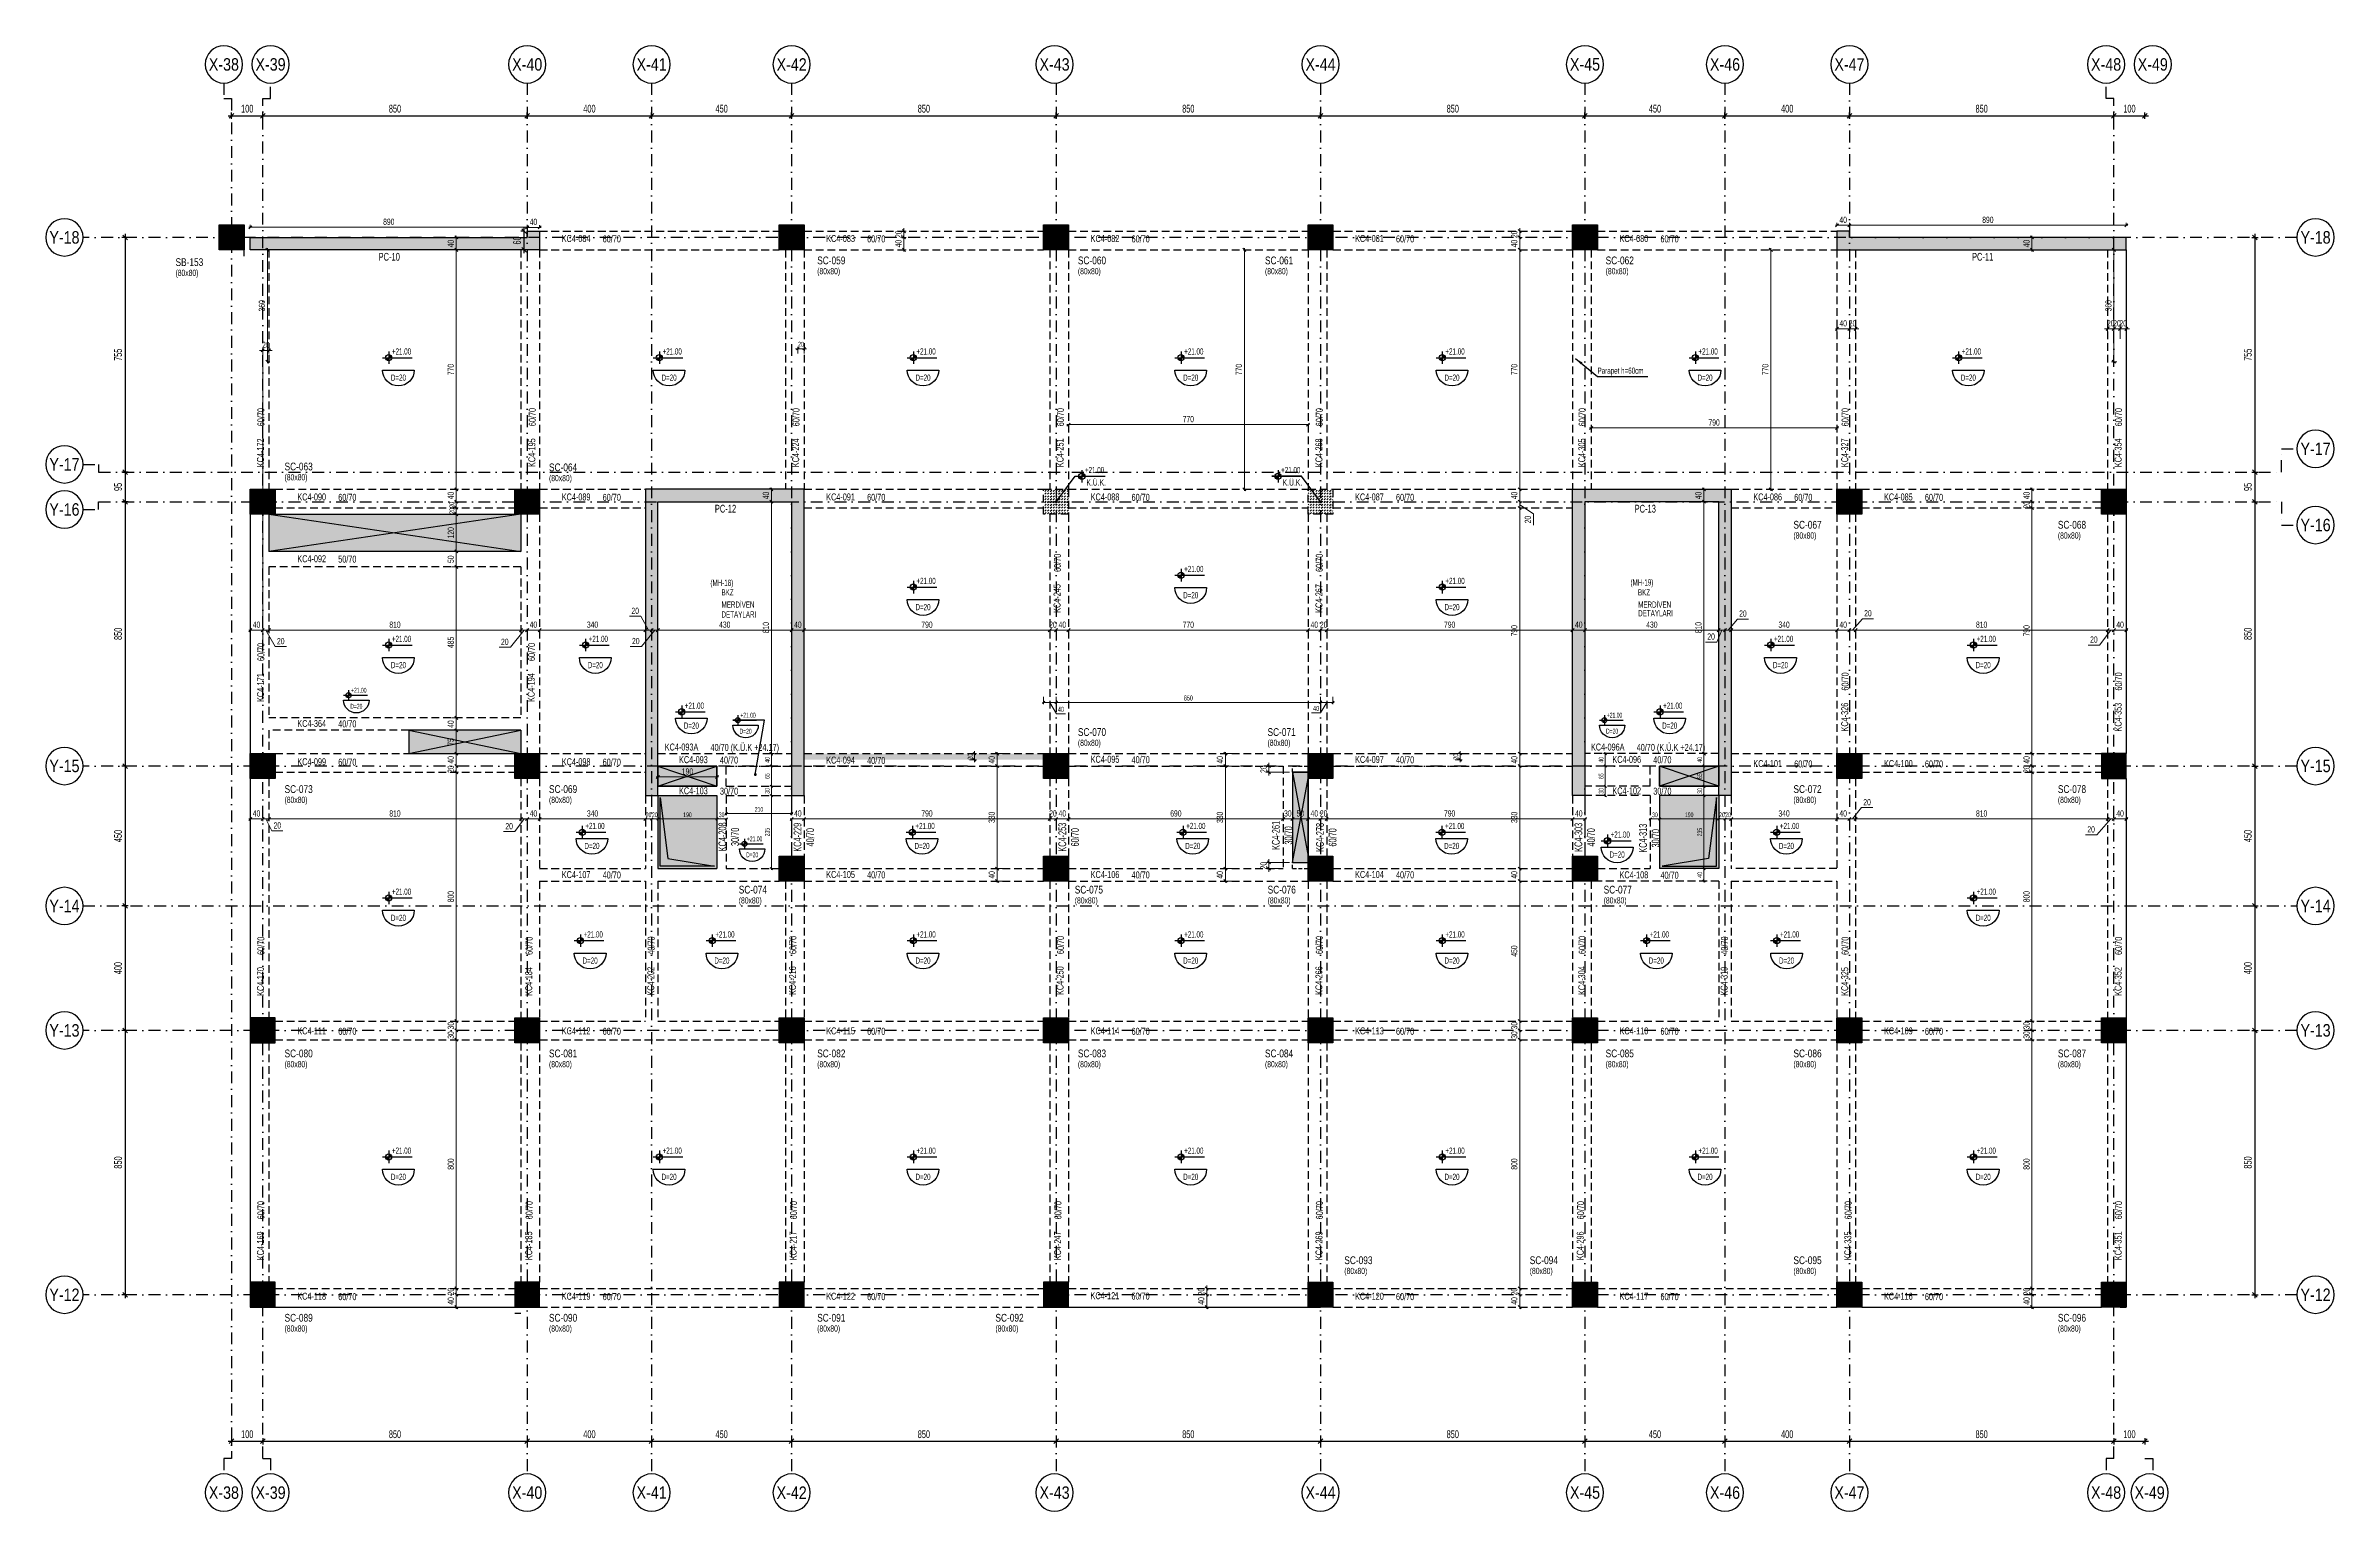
# Model space of a CAD drawing. Header units: millimetres. Extents: x -10495 to 6658, y -696 to 43288.
# Drawn here: x -698 to 6658, y -696 to 4016 of the extents above; entities outside this region: 1.
import ezdxf
from ezdxf.enums import TextEntityAlignment as Align

# ---------------------------------------------------------------- set-up
doc = ezdxf.new("R2010")
doc.units = ezdxf.units.MM
doc.header["$LTSCALE"] = 100
doc.header["$PDSIZE"] = -100
doc.linetypes.add('DASHDOT', pattern=[25.4, 12.7, -6.35, 0, -6.35])
doc.linetypes.add('HIDDEN', pattern=[0.375, 0.25, -0.125])
for name, color, linetype in [('1_ULK', 254, 'Continuous'), ('2_ULK', 105, 'Continuous'), ('AKS BALON_ULK', 9, 'Continuous'), ('AKS YAZI_ULK', 20, 'Continuous'), ('AKS_ULK', 8, 'DASHDOT'), ('BOSLUK SEMBOL_ULK', 118, 'Continuous'), ('BOSLUK_ULK', 21, 'Continuous'), ('H_STR_Betonarme', 4, 'Continuous'), ('KOLON-CEKIRDEK T PERDE SON_ULK', 70, 'HIDDEN'), ('KOLON-PERDE CEKIRDEK_ULK', 4, 'Continuous'), ('KOT_ULK', 7, 'Continuous'), ('NOTLAR_ULK', 20, 'Continuous'), ('OLCU DIS_ULK', 7, 'Continuous'), ('PARAPET_ULK', 248, 'Continuous'), ('TARAMA BOSLUK-TARIF SEFFAF YUZEYLER_ULK', 159, 'Continuous'), ('TARAMA SOLID_ULK', 251, 'Continuous'), ('TARAMA_ULK', 251, 'Continuous')]:
    doc.layers.add(name, color=color, linetype=linetype)
for name, color, linetype, lineweight in [('DOSEME ISMI_ULK', 244, 'Continuous', 25), ('KIRIS BOYUT_ULK', 232, 'Continuous', 13), ('KIRIS CIZGI DUZ_ULK', 41, 'Continuous', 25), ('KIRIS CIZGI KESIK_ULK', 41, 'HIDDEN', 25), ('KIRIS ISIM_ULK', 221, 'Continuous', 13), ('KOLON BOYUT_ULK', 255, 'Continuous', 13), ('KOLON ISIM_ULK', 91, 'Continuous', 13), ('OLCU IC_ULK', 146, 'Continuous', 18), ('PERDE ISIM_ULK', 153, 'Continuous', 13), ('REV-15_ULK', 52, 'Continuous', 25), ('TARIF OK_ULK', 244, 'Continuous', 5)]:
    doc.layers.add(name, color=color, linetype=linetype, lineweight=lineweight)
doc.styles.add('ULK-SIMPLXTW.shx', font='ARIALN.TTF')
doc.styles.add('ulkr-simplxtw.shx', font='ulkr-simplxtw.shx', dxfattribs={"width": 0.65})
doc.dimstyles.new('1-100-DIS_ULK', dxfattribs={"dimscale": 100, "dimtxt": 0.25, "dimasz": 0.15, "dimexe": 0.1, "dimexo": 0.1, "dimgap": 0.1, "dimtad": 1, "dimdec": 0, "dimzin": 9, "dimdsep": 46, "dimtxsty": 'ulkr-simplxtw.shx', "dimblk": 'OBLIQUE', "dimcen": 0.1, "dimdle": 0.11, "dimclrd": 256, "dimclre": 256, "dimclrt": 3, "dimadec": 0, "dimazin": 0, "dimtfac": 1, "dimtdec": 0, "dimtix": 1, "dimtmove": 1, "dimatfit": 3, "dimldrblk": 'OBLIQUE', "dimfxl": 1, "dimtolj": 1, "dimtzin": 12, "dimarcsym": 0})
doc.dimstyles.new('1-100-IC_ULK', dxfattribs={"dimscale": 10, "dimtxt": 2, "dimasz": 1, "dimexe": 0.75, "dimexo": 1, "dimgap": 0.75, "dimtad": 1, "dimdec": 1, "dimzin": 9, "dimdsep": 46, "dimtxsty": 'ulkr-simplxtw.shx', "dimblk": 'OBLIQUE', "dimcen": 0.1, "dimdle": 0.5, "dimclrd": 146, "dimclre": 146, "dimclrt": 2, "dimadec": 0, "dimazin": 2, "dimtfac": 1, "dimtdec": 1, "dimtix": 1, "dimtmove": 2, "dimatfit": 3, "dimldrblk": 'OBLIQUE', "dimfxl": 1, "dimtolj": 1, "dimtzin": 0, "dimlwd": -1, "dimlwe": -1, "dimarcsym": 0})
doc.dimstyles.new('JSM LIMITS 100(MM)', dxfattribs={"dimscale": 100, "dimtxt": 2, "dimasz": 2.5, "dimexe": 0, "dimexo": 3, "dimgap": 0.41, "dimtad": 1, "dimdec": 0, "dimdsep": 46, "dimtxsty": 'ulkr-simplxtw.shx', "dimblk": 'AR', "dimcen": 0.9, "dimdle": 2, "dimse1": 1, "dimse2": 1, "dimclrd": 256, "dimclre": 1, "dimclrt": 33, "dimadec": 0, "dimazin": 0, "dimtfac": 0.9, "dimtdec": 0, "dimtmove": 0, "dimatfit": 3, "dimfxl": 0, "dimtolj": 1, "dimtzin": 0, "dimarcsym": 0})
pattern_1 = [(45, (-1955793.1867, 31319.438), (0, 8.980256121), [6.35, -6.35])]

msp = doc.modelspace()

# ---------------------------------------------------------------- texts
at = {"layer": 'NOTLAR_ULK', "style": 'ulkr-simplxtw.shx', "width": 0.6}
for s, p in [('Parapet h=60cm', (4290.25, 2971.32)), ('(MH-18)', (1438.83, 2289.01)), ('(MH-19)', (4396.32, 2290.4)), ('BKZ', (1474.53, 2258.35)), ('MERDİVEN ', (1474.66, 2219.07)), ('BKZ', (4420.3, 2258.35)), ('MERDİVEN ', (4421.04, 2219.07)), ('DETAYLARI', (1474.66, 2187.37)), ('DETAYLARI', (4421.04, 2191.34))]:
    msp.add_text(s, height=20, dxfattribs=at).set_placement(p, align=Align.MIDDLE_LEFT)
at = {"layer": 'PERDE ISIM_ULK', "style": 'ulkr-simplxtw.shx', "width": 0.7}
for s, p in [('PC-10', (372.23, 3325)), ('PC-11', (5493.96, 3325)), ('PC-12', (1453.16, 2515)), ('PC-13', (4409.45, 2515))]:
    msp.add_text(s, height=25, rotation=0.000002, dxfattribs=at).set_placement(p)

# ---------------------------------------------------------------- blocks, each defined once
blk = doc.blocks.new('AKS SEMBOL_ULK')
at = {"layer": 'AKS BALON_ULK', "linetype": 'ByBlock'}
blk.add_circle((0, -41.2), 60, dxfattribs=at)
at = {"layer": 'AKS YAZI_ULK', "style": 'ULK-SIMPLXTW.shx'}
blk.add_attdef('1', text='', height=40, dxfattribs=at).set_placement((0, -41.2), align=Align.MIDDLE)
blk = doc.blocks.new('_Oblique')
at = {"color": 0, "linetype": 'ByBlock', "lineweight": -2}
blk.add_line((-0.5, -0.5), (0.5, 0.5), dxfattribs=at)
blk = doc.blocks.new('*D1096')
at = {"layer": 'Defpoints', "color": 0, "transparency": 16777216}
for p in [(6383.3, 3400), (6383.3, 2645), (6403.3, 2645)]:
    blk.add_point(p, dxfattribs=at)
at = {"layer": 'OLCU DIS_ULK', "lineweight": -2, "transparency": 16777216}
for p, q in [((6393.3, 3400), (6413.3, 3400)), ((6403.3, 3411), (6403.3, 2634)), ((6393.3, 2645), (6413.3, 2645))]:
    blk.add_line(p, q, dxfattribs=at)
at = {"layer": 'OLCU DIS_ULK', "lineweight": -2, "transparency": 16777216, "xscale": 15, "yscale": 15, "zscale": 15}
for p, rotation in [((6403.3, 3400), 90), ((6403.3, 2645), 270)]:
    blk.add_blockref('_Oblique', p, dxfattribs=dict(at, rotation=rotation))
at = {"layer": 'OLCU DIS_ULK', "color": 3, "transparency": 16777216, "insert": (6380.8, 3022.5), "char_height": 25, "attachment_point": 5, "rotation": 90, "style": 'ulkr-simplxtw.shx'}
blk.add_mtext('\\A1;755', dxfattribs=at)
blk = doc.blocks.new('*D1097')
at = {"layer": 'Defpoints', "color": 0, "transparency": 16777216}
for p in [(6383.3, 1700), (6383.3, 1250), (6403.3, 1250)]:
    blk.add_point(p, dxfattribs=at)
at = {"layer": 'OLCU DIS_ULK', "lineweight": -2, "transparency": 16777216}
for p, q in [((6393.3, 1700), (6413.3, 1700)), ((6403.3, 1711), (6403.3, 1239)), ((6393.3, 1250), (6413.3, 1250))]:
    blk.add_line(p, q, dxfattribs=at)
at = {"layer": 'OLCU DIS_ULK', "lineweight": -2, "transparency": 16777216, "xscale": 15, "yscale": 15, "zscale": 15}
for p, rotation in [((6403.3, 1700), 90), ((6403.3, 1250), 270)]:
    blk.add_blockref('_Oblique', p, dxfattribs=dict(at, rotation=rotation))
at = {"layer": 'OLCU DIS_ULK', "color": 3, "transparency": 16777216, "insert": (6380.8, 1475), "char_height": 25, "attachment_point": 5, "rotation": 90, "style": 'ulkr-simplxtw.shx'}
blk.add_mtext('\\A1;450', dxfattribs=at)
blk = doc.blocks.new('*D1098')
at = {"layer": 'Defpoints', "color": 0, "transparency": 16777216}
for p in [(6383.3, 2645), (6383.3, 2550), (6403.3, 2550)]:
    blk.add_point(p, dxfattribs=at)
at = {"layer": 'OLCU DIS_ULK', "lineweight": -2, "transparency": 16777216}
for p, q in [((6403.3, 2656), (6403.3, 2539)), ((6393.3, 2645), (6413.3, 2645)), ((6393.3, 2550), (6413.3, 2550))]:
    blk.add_line(p, q, dxfattribs=at)
at = {"layer": 'OLCU DIS_ULK', "lineweight": -2, "transparency": 16777216, "xscale": 15, "yscale": 15, "zscale": 15}
for p, rotation in [((6403.3, 2645), 90), ((6403.3, 2550), 270)]:
    blk.add_blockref('_Oblique', p, dxfattribs=dict(at, rotation=rotation))
at = {"layer": 'OLCU DIS_ULK', "color": 3, "transparency": 16777216, "insert": (6380.8, 2597.5), "char_height": 25, "attachment_point": 5, "rotation": 90, "style": 'ulkr-simplxtw.shx'}
blk.add_mtext('\\A1;95', dxfattribs=at)
blk = doc.blocks.new('*D1099')
at = {"layer": 'Defpoints', "color": 0, "transparency": 16777216}
for p in [(6383.3, 2550), (6383.3, 1700), (6403.3, 1700)]:
    blk.add_point(p, dxfattribs=at)
at = {"layer": 'OLCU DIS_ULK', "lineweight": -2, "transparency": 16777216}
for p, q in [((6393.3, 2550), (6413.3, 2550)), ((6403.3, 2561), (6403.3, 1689)), ((6393.3, 1700), (6413.3, 1700))]:
    blk.add_line(p, q, dxfattribs=at)
at = {"layer": 'OLCU DIS_ULK', "lineweight": -2, "transparency": 16777216, "xscale": 15, "yscale": 15, "zscale": 15}
for p, rotation in [((6403.3, 2550), 90), ((6403.3, 1700), 270)]:
    blk.add_blockref('_Oblique', p, dxfattribs=dict(at, rotation=rotation))
at = {"layer": 'OLCU DIS_ULK', "color": 3, "transparency": 16777216, "insert": (6380.8, 2125), "char_height": 25, "attachment_point": 5, "rotation": 90, "style": 'ulkr-simplxtw.shx'}
blk.add_mtext('\\A1;850', dxfattribs=at)
blk = doc.blocks.new('*D1100')
at = {"layer": 'Defpoints', "color": 0, "transparency": 16777216}
for p in [(6383.3, 850), (6383.3, 0), (6403.3, 0)]:
    blk.add_point(p, dxfattribs=at)
at = {"layer": 'OLCU DIS_ULK', "lineweight": -2, "transparency": 16777216}
for p, q in [((6393.3, 850), (6413.3, 850)), ((6403.3, 861), (6403.3, -11)), ((6393.3, 0), (6413.3, 0))]:
    blk.add_line(p, q, dxfattribs=at)
at = {"layer": 'OLCU DIS_ULK', "lineweight": -2, "transparency": 16777216, "xscale": 15, "yscale": 15, "zscale": 15}
for p, rotation in [((6403.3, 850), 90), ((6403.3, 0), 270)]:
    blk.add_blockref('_Oblique', p, dxfattribs=dict(at, rotation=rotation))
at = {"layer": 'OLCU DIS_ULK', "color": 3, "transparency": 16777216, "insert": (6380.8, 425), "char_height": 25, "attachment_point": 5, "rotation": 90, "style": 'ulkr-simplxtw.shx'}
blk.add_mtext('\\A1;850', dxfattribs=at)
blk = doc.blocks.new('*D1101')
at = {"layer": 'Defpoints', "color": 0, "transparency": 16777216}
for p in [(6383.3, 1250), (6383.3, 850), (6403.3, 850)]:
    blk.add_point(p, dxfattribs=at)
at = {"layer": 'OLCU DIS_ULK', "lineweight": -2, "transparency": 16777216}
for p, q in [((6403.3, 1261), (6403.3, 839)), ((6393.3, 1250), (6413.3, 1250)), ((6393.3, 850), (6413.3, 850))]:
    blk.add_line(p, q, dxfattribs=at)
at = {"layer": 'OLCU DIS_ULK', "lineweight": -2, "transparency": 16777216, "xscale": 15, "yscale": 15, "zscale": 15}
for p, rotation in [((6403.3, 1250), 90), ((6403.3, 850), 270)]:
    blk.add_blockref('_Oblique', p, dxfattribs=dict(at, rotation=rotation))
at = {"layer": 'OLCU DIS_ULK', "color": 3, "transparency": 16777216, "insert": (6380.8, 1050), "char_height": 25, "attachment_point": 5, "rotation": 90, "style": 'ulkr-simplxtw.shx'}
blk.add_mtext('\\A1;400', dxfattribs=at)
blk = doc.blocks.new('*D1102')
at = {"layer": 'Defpoints', "color": 0, "transparency": 16777216}
for p in [(-100, 3771.1), (0, 3791.1), (0, 3771.1)]:
    blk.add_point(p, dxfattribs=at)
at = {"layer": 'OLCU DIS_ULK', "lineweight": -2, "transparency": 16777216}
for p, q in [((-111, 3791.1), (11, 3791.1)), ((-100, 3781.1), (-100, 3801.1)), ((0, 3781.1), (0, 3801.1))]:
    blk.add_line(p, q, dxfattribs=at)
at = {"layer": 'OLCU DIS_ULK', "lineweight": -2, "transparency": 16777216, "xscale": 15, "yscale": 15, "zscale": 15, "rotation": 180}
blk.add_blockref('_Oblique', (-100, 3791.1), dxfattribs=at)
at = {"layer": 'OLCU DIS_ULK', "lineweight": -2, "transparency": 16777216, "xscale": 15, "yscale": 15, "zscale": 15}
blk.add_blockref('_Oblique', (0, 3791.1), dxfattribs=at)
at = {"layer": 'OLCU DIS_ULK', "color": 3, "transparency": 16777216, "insert": (-50, 3813.6), "char_height": 25, "attachment_point": 5, "style": 'ulkr-simplxtw.shx'}
blk.add_mtext('\\A1;100', dxfattribs=at)
blk = doc.blocks.new('*D1103')
at = {"layer": 'Defpoints', "color": 0, "transparency": 16777216}
for p in [(0, 3771.1), (850, 3791.1), (850, 3771.1)]:
    blk.add_point(p, dxfattribs=at)
at = {"layer": 'OLCU DIS_ULK', "lineweight": -2, "transparency": 16777216}
for p, q in [((-11, 3791.1), (861, 3791.1)), ((0, 3781.1), (0, 3801.1)), ((850, 3781.1), (850, 3801.1))]:
    blk.add_line(p, q, dxfattribs=at)
at = {"layer": 'OLCU DIS_ULK', "lineweight": -2, "transparency": 16777216, "xscale": 15, "yscale": 15, "zscale": 15, "rotation": 180}
blk.add_blockref('_Oblique', (0, 3791.1), dxfattribs=at)
at = {"layer": 'OLCU DIS_ULK', "lineweight": -2, "transparency": 16777216, "xscale": 15, "yscale": 15, "zscale": 15}
blk.add_blockref('_Oblique', (850, 3791.1), dxfattribs=at)
at = {"layer": 'OLCU DIS_ULK', "color": 3, "transparency": 16777216, "insert": (425, 3813.6), "char_height": 25, "attachment_point": 5, "style": 'ulkr-simplxtw.shx'}
blk.add_mtext('\\A1;850', dxfattribs=at)
blk = doc.blocks.new('*D1104')
at = {"layer": 'Defpoints', "color": 0, "transparency": 16777216}
for p in [(850, 3771.1), (1250, 3791.1), (1250, 3771.1)]:
    blk.add_point(p, dxfattribs=at)
at = {"layer": 'OLCU DIS_ULK', "lineweight": -2, "transparency": 16777216}
for p, q in [((839, 3791.1), (1261, 3791.1)), ((850, 3781.1), (850, 3801.1)), ((1250, 3781.1), (1250, 3801.1))]:
    blk.add_line(p, q, dxfattribs=at)
at = {"layer": 'OLCU DIS_ULK', "lineweight": -2, "transparency": 16777216, "xscale": 15, "yscale": 15, "zscale": 15, "rotation": 180}
blk.add_blockref('_Oblique', (850, 3791.1), dxfattribs=at)
at = {"layer": 'OLCU DIS_ULK', "lineweight": -2, "transparency": 16777216, "xscale": 15, "yscale": 15, "zscale": 15}
blk.add_blockref('_Oblique', (1250, 3791.1), dxfattribs=at)
at = {"layer": 'OLCU DIS_ULK', "color": 3, "transparency": 16777216, "insert": (1050, 3813.6), "char_height": 25, "attachment_point": 5, "style": 'ulkr-simplxtw.shx'}
blk.add_mtext('\\A1;400', dxfattribs=at)
blk = doc.blocks.new('*D1105')
at = {"layer": 'Defpoints', "color": 0, "transparency": 16777216}
for p in [(1700, 3771.1), (2550, 3791.1), (2550, 3771.1)]:
    blk.add_point(p, dxfattribs=at)
at = {"layer": 'OLCU DIS_ULK', "lineweight": -2, "transparency": 16777216}
for p, q in [((1689, 3791.1), (2561, 3791.1)), ((1700, 3781.1), (1700, 3801.1)), ((2550, 3781.1), (2550, 3801.1))]:
    blk.add_line(p, q, dxfattribs=at)
at = {"layer": 'OLCU DIS_ULK', "lineweight": -2, "transparency": 16777216, "xscale": 15, "yscale": 15, "zscale": 15, "rotation": 180}
blk.add_blockref('_Oblique', (1700, 3791.1), dxfattribs=at)
at = {"layer": 'OLCU DIS_ULK', "lineweight": -2, "transparency": 16777216, "xscale": 15, "yscale": 15, "zscale": 15}
blk.add_blockref('_Oblique', (2550, 3791.1), dxfattribs=at)
at = {"layer": 'OLCU DIS_ULK', "color": 3, "transparency": 16777216, "insert": (2125, 3813.6), "char_height": 25, "attachment_point": 5, "style": 'ulkr-simplxtw.shx'}
blk.add_mtext('\\A1;850', dxfattribs=at)
blk = doc.blocks.new('*D1106')
at = {"layer": 'Defpoints', "color": 0, "transparency": 16777216}
for p in [(2550, 3771.1), (3400, 3791.1), (3400, 3771.1)]:
    blk.add_point(p, dxfattribs=at)
at = {"layer": 'OLCU DIS_ULK', "lineweight": -2, "transparency": 16777216}
for p, q in [((2539, 3791.1), (3411, 3791.1)), ((2550, 3781.1), (2550, 3801.1)), ((3400, 3781.1), (3400, 3801.1))]:
    blk.add_line(p, q, dxfattribs=at)
at = {"layer": 'OLCU DIS_ULK', "lineweight": -2, "transparency": 16777216, "xscale": 15, "yscale": 15, "zscale": 15, "rotation": 180}
blk.add_blockref('_Oblique', (2550, 3791.1), dxfattribs=at)
at = {"layer": 'OLCU DIS_ULK', "lineweight": -2, "transparency": 16777216, "xscale": 15, "yscale": 15, "zscale": 15}
blk.add_blockref('_Oblique', (3400, 3791.1), dxfattribs=at)
at = {"layer": 'OLCU DIS_ULK', "color": 3, "transparency": 16777216, "insert": (2975, 3813.6), "char_height": 25, "attachment_point": 5, "style": 'ulkr-simplxtw.shx'}
blk.add_mtext('\\A1;850', dxfattribs=at)
blk = doc.blocks.new('*D1107')
at = {"layer": 'Defpoints', "color": 0, "transparency": 16777216}
for p in [(3400, 3771.1), (4250, 3791.1), (4250, 3771.1)]:
    blk.add_point(p, dxfattribs=at)
at = {"layer": 'OLCU DIS_ULK', "lineweight": -2, "transparency": 16777216}
for p, q in [((3389, 3791.1), (4261, 3791.1)), ((3400, 3781.1), (3400, 3801.1)), ((4250, 3781.1), (4250, 3801.1))]:
    blk.add_line(p, q, dxfattribs=at)
at = {"layer": 'OLCU DIS_ULK', "lineweight": -2, "transparency": 16777216, "xscale": 15, "yscale": 15, "zscale": 15, "rotation": 180}
blk.add_blockref('_Oblique', (3400, 3791.1), dxfattribs=at)
at = {"layer": 'OLCU DIS_ULK', "lineweight": -2, "transparency": 16777216, "xscale": 15, "yscale": 15, "zscale": 15}
blk.add_blockref('_Oblique', (4250, 3791.1), dxfattribs=at)
at = {"layer": 'OLCU DIS_ULK', "color": 3, "transparency": 16777216, "insert": (3825, 3813.6), "char_height": 25, "attachment_point": 5, "style": 'ulkr-simplxtw.shx'}
blk.add_mtext('\\A1;850', dxfattribs=at)
blk = doc.blocks.new('*D1108')
at = {"layer": 'Defpoints', "color": 0, "transparency": 16777216}
for p in [(4250, 3771.1), (4700, 3791.1), (4700, 3771.1)]:
    blk.add_point(p, dxfattribs=at)
at = {"layer": 'OLCU DIS_ULK', "lineweight": -2, "transparency": 16777216}
for p, q in [((4239, 3791.1), (4711, 3791.1)), ((4250, 3781.1), (4250, 3801.1)), ((4700, 3781.1), (4700, 3801.1))]:
    blk.add_line(p, q, dxfattribs=at)
at = {"layer": 'OLCU DIS_ULK', "lineweight": -2, "transparency": 16777216, "xscale": 15, "yscale": 15, "zscale": 15, "rotation": 180}
blk.add_blockref('_Oblique', (4250, 3791.1), dxfattribs=at)
at = {"layer": 'OLCU DIS_ULK', "lineweight": -2, "transparency": 16777216, "xscale": 15, "yscale": 15, "zscale": 15}
blk.add_blockref('_Oblique', (4700, 3791.1), dxfattribs=at)
at = {"layer": 'OLCU DIS_ULK', "color": 3, "transparency": 16777216, "insert": (4475, 3813.6), "char_height": 25, "attachment_point": 5, "style": 'ulkr-simplxtw.shx'}
blk.add_mtext('\\A1;450', dxfattribs=at)
blk = doc.blocks.new('*D1109')
at = {"layer": 'Defpoints', "color": 0, "transparency": 16777216}
for p in [(4700, 3771.1), (5100, 3791.1), (5100, 3771.1)]:
    blk.add_point(p, dxfattribs=at)
at = {"layer": 'OLCU DIS_ULK', "lineweight": -2, "transparency": 16777216}
for p, q in [((4689, 3791.1), (5111, 3791.1)), ((4700, 3781.1), (4700, 3801.1)), ((5100, 3781.1), (5100, 3801.1))]:
    blk.add_line(p, q, dxfattribs=at)
at = {"layer": 'OLCU DIS_ULK', "lineweight": -2, "transparency": 16777216, "xscale": 15, "yscale": 15, "zscale": 15, "rotation": 180}
blk.add_blockref('_Oblique', (4700, 3791.1), dxfattribs=at)
at = {"layer": 'OLCU DIS_ULK', "lineweight": -2, "transparency": 16777216, "xscale": 15, "yscale": 15, "zscale": 15}
blk.add_blockref('_Oblique', (5100, 3791.1), dxfattribs=at)
at = {"layer": 'OLCU DIS_ULK', "color": 3, "transparency": 16777216, "insert": (4900, 3813.6), "char_height": 25, "attachment_point": 5, "style": 'ulkr-simplxtw.shx'}
blk.add_mtext('\\A1;400', dxfattribs=at)
blk = doc.blocks.new('*D1110')
at = {"layer": 'Defpoints', "color": 0, "transparency": 16777216}
for p in [(5100, 3771.1), (5950, 3791.1), (5950, 3771.1)]:
    blk.add_point(p, dxfattribs=at)
at = {"layer": 'OLCU DIS_ULK', "lineweight": -2, "transparency": 16777216}
for p, q in [((5089, 3791.1), (5961, 3791.1)), ((5100, 3781.1), (5100, 3801.1)), ((5950, 3781.1), (5950, 3801.1))]:
    blk.add_line(p, q, dxfattribs=at)
at = {"layer": 'OLCU DIS_ULK', "lineweight": -2, "transparency": 16777216, "xscale": 15, "yscale": 15, "zscale": 15, "rotation": 180}
blk.add_blockref('_Oblique', (5100, 3791.1), dxfattribs=at)
at = {"layer": 'OLCU DIS_ULK', "lineweight": -2, "transparency": 16777216, "xscale": 15, "yscale": 15, "zscale": 15}
blk.add_blockref('_Oblique', (5950, 3791.1), dxfattribs=at)
at = {"layer": 'OLCU DIS_ULK', "color": 3, "transparency": 16777216, "insert": (5525, 3813.6), "char_height": 25, "attachment_point": 5, "style": 'ulkr-simplxtw.shx'}
blk.add_mtext('\\A1;850', dxfattribs=at)
blk = doc.blocks.new('*D1111')
at = {"layer": 'Defpoints', "color": 0, "transparency": 16777216}
for p in [(5950, 3771.1), (6050, 3791.1), (6050, 3771.1)]:
    blk.add_point(p, dxfattribs=at)
at = {"layer": 'OLCU DIS_ULK', "lineweight": -2, "transparency": 16777216}
for p, q in [((5939, 3791.1), (6061, 3791.1)), ((5950, 3781.1), (5950, 3801.1)), ((6050, 3781.1), (6050, 3801.1))]:
    blk.add_line(p, q, dxfattribs=at)
at = {"layer": 'OLCU DIS_ULK', "lineweight": -2, "transparency": 16777216, "xscale": 15, "yscale": 15, "zscale": 15, "rotation": 180}
blk.add_blockref('_Oblique', (5950, 3791.1), dxfattribs=at)
at = {"layer": 'OLCU DIS_ULK', "lineweight": -2, "transparency": 16777216, "xscale": 15, "yscale": 15, "zscale": 15}
blk.add_blockref('_Oblique', (6050, 3791.1), dxfattribs=at)
at = {"layer": 'OLCU DIS_ULK', "color": 3, "transparency": 16777216, "insert": (6000, 3813.6), "char_height": 25, "attachment_point": 5, "style": 'ulkr-simplxtw.shx'}
blk.add_mtext('\\A1;100', dxfattribs=at)
blk = doc.blocks.new('*D1112')
at = {"layer": 'Defpoints', "color": 0, "transparency": 16777216}
for p in [(0, -451.3), (850, -451.3), (850, -471.3)]:
    blk.add_point(p, dxfattribs=at)
at = {"layer": 'OLCU DIS_ULK', "lineweight": -2, "transparency": 16777216}
for p, q in [((-11, -471.3), (861, -471.3)), ((0, -461.3), (0, -481.3)), ((850, -461.3), (850, -481.3))]:
    blk.add_line(p, q, dxfattribs=at)
at = {"layer": 'OLCU DIS_ULK', "lineweight": -2, "transparency": 16777216, "xscale": 15, "yscale": 15, "zscale": 15, "rotation": 180}
blk.add_blockref('_Oblique', (0, -471.3), dxfattribs=at)
at = {"layer": 'OLCU DIS_ULK', "lineweight": -2, "transparency": 16777216, "xscale": 15, "yscale": 15, "zscale": 15}
blk.add_blockref('_Oblique', (850, -471.3), dxfattribs=at)
at = {"layer": 'OLCU DIS_ULK', "color": 3, "transparency": 16777216, "insert": (425, -448.8), "char_height": 25, "attachment_point": 5, "style": 'ulkr-simplxtw.shx'}
blk.add_mtext('\\A1;850', dxfattribs=at)
blk = doc.blocks.new('*D1113')
at = {"layer": 'Defpoints', "color": 0, "transparency": 16777216}
for p in [(5950, -451.3), (6050, -451.3), (6050, -471.3)]:
    blk.add_point(p, dxfattribs=at)
at = {"layer": 'OLCU DIS_ULK', "lineweight": -2, "transparency": 16777216}
for p, q in [((5939, -471.3), (6061, -471.3)), ((5950, -461.3), (5950, -481.3)), ((6050, -461.3), (6050, -481.3))]:
    blk.add_line(p, q, dxfattribs=at)
at = {"layer": 'OLCU DIS_ULK', "lineweight": -2, "transparency": 16777216, "xscale": 15, "yscale": 15, "zscale": 15, "rotation": 180}
blk.add_blockref('_Oblique', (5950, -471.3), dxfattribs=at)
at = {"layer": 'OLCU DIS_ULK', "lineweight": -2, "transparency": 16777216, "xscale": 15, "yscale": 15, "zscale": 15}
blk.add_blockref('_Oblique', (6050, -471.3), dxfattribs=at)
at = {"layer": 'OLCU DIS_ULK', "color": 3, "transparency": 16777216, "insert": (6000, -448.8), "char_height": 25, "attachment_point": 5, "style": 'ulkr-simplxtw.shx'}
blk.add_mtext('\\A1;100', dxfattribs=at)
blk = doc.blocks.new('*D1114')
at = {"layer": 'Defpoints', "color": 0, "transparency": 16777216}
for p in [(2550, -451.3), (3400, -451.3), (3400, -471.3)]:
    blk.add_point(p, dxfattribs=at)
at = {"layer": 'OLCU DIS_ULK', "lineweight": -2, "transparency": 16777216}
for p, q in [((2539, -471.3), (3411, -471.3)), ((2550, -461.3), (2550, -481.3)), ((3400, -461.3), (3400, -481.3))]:
    blk.add_line(p, q, dxfattribs=at)
at = {"layer": 'OLCU DIS_ULK', "lineweight": -2, "transparency": 16777216, "xscale": 15, "yscale": 15, "zscale": 15, "rotation": 180}
blk.add_blockref('_Oblique', (2550, -471.3), dxfattribs=at)
at = {"layer": 'OLCU DIS_ULK', "lineweight": -2, "transparency": 16777216, "xscale": 15, "yscale": 15, "zscale": 15}
blk.add_blockref('_Oblique', (3400, -471.3), dxfattribs=at)
at = {"layer": 'OLCU DIS_ULK', "color": 3, "transparency": 16777216, "insert": (2975, -448.8), "char_height": 25, "attachment_point": 5, "style": 'ulkr-simplxtw.shx'}
blk.add_mtext('\\A1;850', dxfattribs=at)
blk = doc.blocks.new('*D1115')
at = {"layer": 'Defpoints', "color": 0, "transparency": 16777216}
for p in [(-100, -451.3), (0, -451.3), (0, -471.3)]:
    blk.add_point(p, dxfattribs=at)
at = {"layer": 'OLCU DIS_ULK', "lineweight": -2, "transparency": 16777216}
for p, q in [((-111, -471.3), (11, -471.3)), ((-100, -461.3), (-100, -481.3)), ((0, -461.3), (0, -481.3))]:
    blk.add_line(p, q, dxfattribs=at)
at = {"layer": 'OLCU DIS_ULK', "lineweight": -2, "transparency": 16777216, "xscale": 15, "yscale": 15, "zscale": 15, "rotation": 180}
blk.add_blockref('_Oblique', (-100, -471.3), dxfattribs=at)
at = {"layer": 'OLCU DIS_ULK', "lineweight": -2, "transparency": 16777216, "xscale": 15, "yscale": 15, "zscale": 15}
blk.add_blockref('_Oblique', (0, -471.3), dxfattribs=at)
at = {"layer": 'OLCU DIS_ULK', "color": 3, "transparency": 16777216, "insert": (-50, -448.8), "char_height": 25, "attachment_point": 5, "style": 'ulkr-simplxtw.shx'}
blk.add_mtext('\\A1;100', dxfattribs=at)
blk = doc.blocks.new('*D1116')
at = {"layer": 'Defpoints', "color": 0, "transparency": 16777216}
for p in [(1700, -451.3), (2550, -451.3), (2550, -471.3)]:
    blk.add_point(p, dxfattribs=at)
at = {"layer": 'OLCU DIS_ULK', "lineweight": -2, "transparency": 16777216}
for p, q in [((1689, -471.3), (2561, -471.3)), ((1700, -461.3), (1700, -481.3)), ((2550, -461.3), (2550, -481.3))]:
    blk.add_line(p, q, dxfattribs=at)
at = {"layer": 'OLCU DIS_ULK', "lineweight": -2, "transparency": 16777216, "xscale": 15, "yscale": 15, "zscale": 15, "rotation": 180}
blk.add_blockref('_Oblique', (1700, -471.3), dxfattribs=at)
at = {"layer": 'OLCU DIS_ULK', "lineweight": -2, "transparency": 16777216, "xscale": 15, "yscale": 15, "zscale": 15}
blk.add_blockref('_Oblique', (2550, -471.3), dxfattribs=at)
at = {"layer": 'OLCU DIS_ULK', "color": 3, "transparency": 16777216, "insert": (2125, -448.8), "char_height": 25, "attachment_point": 5, "style": 'ulkr-simplxtw.shx'}
blk.add_mtext('\\A1;850', dxfattribs=at)
blk = doc.blocks.new('*D1117')
at = {"layer": 'Defpoints', "color": 0, "transparency": 16777216}
for p in [(3400, -451.3), (4250, -451.3), (4250, -471.3)]:
    blk.add_point(p, dxfattribs=at)
at = {"layer": 'OLCU DIS_ULK', "lineweight": -2, "transparency": 16777216}
for p, q in [((3389, -471.3), (4261, -471.3)), ((3400, -461.3), (3400, -481.3)), ((4250, -461.3), (4250, -481.3))]:
    blk.add_line(p, q, dxfattribs=at)
at = {"layer": 'OLCU DIS_ULK', "lineweight": -2, "transparency": 16777216, "xscale": 15, "yscale": 15, "zscale": 15, "rotation": 180}
blk.add_blockref('_Oblique', (3400, -471.3), dxfattribs=at)
at = {"layer": 'OLCU DIS_ULK', "lineweight": -2, "transparency": 16777216, "xscale": 15, "yscale": 15, "zscale": 15}
blk.add_blockref('_Oblique', (4250, -471.3), dxfattribs=at)
at = {"layer": 'OLCU DIS_ULK', "color": 3, "transparency": 16777216, "insert": (3825, -448.8), "char_height": 25, "attachment_point": 5, "style": 'ulkr-simplxtw.shx'}
blk.add_mtext('\\A1;850', dxfattribs=at)
blk = doc.blocks.new('*D1118')
at = {"layer": 'Defpoints', "color": 0, "transparency": 16777216}
for p in [(850, -451.3), (1250, -451.3), (1250, -471.3)]:
    blk.add_point(p, dxfattribs=at)
at = {"layer": 'OLCU DIS_ULK', "lineweight": -2, "transparency": 16777216}
for p, q in [((839, -471.3), (1261, -471.3)), ((850, -461.3), (850, -481.3)), ((1250, -461.3), (1250, -481.3))]:
    blk.add_line(p, q, dxfattribs=at)
at = {"layer": 'OLCU DIS_ULK', "lineweight": -2, "transparency": 16777216, "xscale": 15, "yscale": 15, "zscale": 15, "rotation": 180}
blk.add_blockref('_Oblique', (850, -471.3), dxfattribs=at)
at = {"layer": 'OLCU DIS_ULK', "lineweight": -2, "transparency": 16777216, "xscale": 15, "yscale": 15, "zscale": 15}
blk.add_blockref('_Oblique', (1250, -471.3), dxfattribs=at)
at = {"layer": 'OLCU DIS_ULK', "color": 3, "transparency": 16777216, "insert": (1050, -448.8), "char_height": 25, "attachment_point": 5, "style": 'ulkr-simplxtw.shx'}
blk.add_mtext('\\A1;400', dxfattribs=at)
blk = doc.blocks.new('*D1119')
at = {"layer": 'Defpoints', "color": 0, "transparency": 16777216}
for p in [(4700, -451.3), (5100, -451.3), (5100, -471.3)]:
    blk.add_point(p, dxfattribs=at)
at = {"layer": 'OLCU DIS_ULK', "lineweight": -2, "transparency": 16777216}
for p, q in [((4689, -471.3), (5111, -471.3)), ((4700, -461.3), (4700, -481.3)), ((5100, -461.3), (5100, -481.3))]:
    blk.add_line(p, q, dxfattribs=at)
at = {"layer": 'OLCU DIS_ULK', "lineweight": -2, "transparency": 16777216, "xscale": 15, "yscale": 15, "zscale": 15, "rotation": 180}
blk.add_blockref('_Oblique', (4700, -471.3), dxfattribs=at)
at = {"layer": 'OLCU DIS_ULK', "lineweight": -2, "transparency": 16777216, "xscale": 15, "yscale": 15, "zscale": 15}
blk.add_blockref('_Oblique', (5100, -471.3), dxfattribs=at)
at = {"layer": 'OLCU DIS_ULK', "color": 3, "transparency": 16777216, "insert": (4900, -448.8), "char_height": 25, "attachment_point": 5, "style": 'ulkr-simplxtw.shx'}
blk.add_mtext('\\A1;400', dxfattribs=at)
blk = doc.blocks.new('*D1120')
at = {"layer": 'Defpoints', "color": 0, "transparency": 16777216}
for p in [(4250, -451.3), (4700, -451.3), (4700, -471.3)]:
    blk.add_point(p, dxfattribs=at)
at = {"layer": 'OLCU DIS_ULK', "lineweight": -2, "transparency": 16777216}
for p, q in [((4239, -471.3), (4711, -471.3)), ((4250, -461.3), (4250, -481.3)), ((4700, -461.3), (4700, -481.3))]:
    blk.add_line(p, q, dxfattribs=at)
at = {"layer": 'OLCU DIS_ULK', "lineweight": -2, "transparency": 16777216, "xscale": 15, "yscale": 15, "zscale": 15, "rotation": 180}
blk.add_blockref('_Oblique', (4250, -471.3), dxfattribs=at)
at = {"layer": 'OLCU DIS_ULK', "lineweight": -2, "transparency": 16777216, "xscale": 15, "yscale": 15, "zscale": 15}
blk.add_blockref('_Oblique', (4700, -471.3), dxfattribs=at)
at = {"layer": 'OLCU DIS_ULK', "color": 3, "transparency": 16777216, "insert": (4475, -448.8), "char_height": 25, "attachment_point": 5, "style": 'ulkr-simplxtw.shx'}
blk.add_mtext('\\A1;450', dxfattribs=at)
blk = doc.blocks.new('*D1121')
at = {"layer": 'Defpoints', "color": 0, "transparency": 16777216}
for p in [(5100, -451.3), (5950, -451.3), (5950, -471.3)]:
    blk.add_point(p, dxfattribs=at)
at = {"layer": 'OLCU DIS_ULK', "lineweight": -2, "transparency": 16777216}
for p, q in [((5089, -471.3), (5961, -471.3)), ((5100, -461.3), (5100, -481.3)), ((5950, -461.3), (5950, -481.3))]:
    blk.add_line(p, q, dxfattribs=at)
at = {"layer": 'OLCU DIS_ULK', "lineweight": -2, "transparency": 16777216, "xscale": 15, "yscale": 15, "zscale": 15, "rotation": 180}
blk.add_blockref('_Oblique', (5100, -471.3), dxfattribs=at)
at = {"layer": 'OLCU DIS_ULK', "lineweight": -2, "transparency": 16777216, "xscale": 15, "yscale": 15, "zscale": 15}
blk.add_blockref('_Oblique', (5950, -471.3), dxfattribs=at)
at = {"layer": 'OLCU DIS_ULK', "color": 3, "transparency": 16777216, "insert": (5525, -448.8), "char_height": 25, "attachment_point": 5, "style": 'ulkr-simplxtw.shx'}
blk.add_mtext('\\A1;850', dxfattribs=at)
blk = doc.blocks.new('*D1122')
at = {"layer": 'Defpoints', "color": 0, "transparency": 16777216}
for p in [(-422.5, 3400), (-442.5, 2645), (-422.5, 2645)]:
    blk.add_point(p, dxfattribs=at)
at = {"layer": 'OLCU DIS_ULK', "lineweight": -2, "transparency": 16777216}
for p, q in [((-432.5, 3400), (-452.5, 3400)), ((-442.5, 3411), (-442.5, 2634)), ((-432.5, 2645), (-452.5, 2645))]:
    blk.add_line(p, q, dxfattribs=at)
at = {"layer": 'OLCU DIS_ULK', "lineweight": -2, "transparency": 16777216, "xscale": 15, "yscale": 15, "zscale": 15}
for p, rotation in [((-442.5, 3400), 90), ((-442.5, 2645), 270)]:
    blk.add_blockref('_Oblique', p, dxfattribs=dict(at, rotation=rotation))
at = {"layer": 'OLCU DIS_ULK', "color": 3, "transparency": 16777216, "insert": (-465, 3022.5), "char_height": 25, "attachment_point": 5, "rotation": 90, "style": 'ulkr-simplxtw.shx'}
blk.add_mtext('\\A1;755', dxfattribs=at)
blk = doc.blocks.new('*D1123')
at = {"layer": 'Defpoints', "color": 0, "transparency": 16777216}
for p in [(-422.5, 2550), (-442.5, 1700), (-422.5, 1700)]:
    blk.add_point(p, dxfattribs=at)
at = {"layer": 'OLCU DIS_ULK', "lineweight": -2, "transparency": 16777216}
for p, q in [((-432.5, 2550), (-452.5, 2550)), ((-442.5, 2561), (-442.5, 1689)), ((-432.5, 1700), (-452.5, 1700))]:
    blk.add_line(p, q, dxfattribs=at)
at = {"layer": 'OLCU DIS_ULK', "lineweight": -2, "transparency": 16777216, "xscale": 15, "yscale": 15, "zscale": 15}
for p, rotation in [((-442.5, 2550), 90), ((-442.5, 1700), 270)]:
    blk.add_blockref('_Oblique', p, dxfattribs=dict(at, rotation=rotation))
at = {"layer": 'OLCU DIS_ULK', "color": 3, "transparency": 16777216, "insert": (-465, 2125), "char_height": 25, "attachment_point": 5, "rotation": 90, "style": 'ulkr-simplxtw.shx'}
blk.add_mtext('\\A1;850', dxfattribs=at)
blk = doc.blocks.new('*D1124')
at = {"layer": 'Defpoints', "color": 0, "transparency": 16777216}
for p in [(-422.5, 2645), (-442.5, 2550), (-422.5, 2550)]:
    blk.add_point(p, dxfattribs=at)
at = {"layer": 'OLCU DIS_ULK', "lineweight": -2, "transparency": 16777216}
for p, q in [((-442.5, 2656), (-442.5, 2539)), ((-432.5, 2645), (-452.5, 2645)), ((-432.5, 2550), (-452.5, 2550))]:
    blk.add_line(p, q, dxfattribs=at)
at = {"layer": 'OLCU DIS_ULK', "lineweight": -2, "transparency": 16777216, "xscale": 15, "yscale": 15, "zscale": 15}
for p, rotation in [((-442.5, 2645), 90), ((-442.5, 2550), 270)]:
    blk.add_blockref('_Oblique', p, dxfattribs=dict(at, rotation=rotation))
at = {"layer": 'OLCU DIS_ULK', "color": 3, "transparency": 16777216, "insert": (-465, 2597.5), "char_height": 25, "attachment_point": 5, "rotation": 90, "style": 'ulkr-simplxtw.shx'}
blk.add_mtext('\\A1;95', dxfattribs=at)
blk = doc.blocks.new('*D1125')
at = {"layer": 'Defpoints', "color": 0, "transparency": 16777216}
for p in [(-422.5, 1700), (-442.5, 1250), (-422.5, 1250)]:
    blk.add_point(p, dxfattribs=at)
at = {"layer": 'OLCU DIS_ULK', "lineweight": -2, "transparency": 16777216}
for p, q in [((-432.5, 1700), (-452.5, 1700)), ((-442.5, 1711), (-442.5, 1239)), ((-432.5, 1250), (-452.5, 1250))]:
    blk.add_line(p, q, dxfattribs=at)
at = {"layer": 'OLCU DIS_ULK', "lineweight": -2, "transparency": 16777216, "xscale": 15, "yscale": 15, "zscale": 15}
for p, rotation in [((-442.5, 1700), 90), ((-442.5, 1250), 270)]:
    blk.add_blockref('_Oblique', p, dxfattribs=dict(at, rotation=rotation))
at = {"layer": 'OLCU DIS_ULK', "color": 3, "transparency": 16777216, "insert": (-465, 1475), "char_height": 25, "attachment_point": 5, "rotation": 90, "style": 'ulkr-simplxtw.shx'}
blk.add_mtext('\\A1;450', dxfattribs=at)
blk = doc.blocks.new('*D1126')
at = {"layer": 'Defpoints', "color": 0, "transparency": 16777216}
for p in [(-422.5, 1250), (-442.5, 850), (-422.5, 850)]:
    blk.add_point(p, dxfattribs=at)
at = {"layer": 'OLCU DIS_ULK', "lineweight": -2, "transparency": 16777216}
for p, q in [((-442.5, 1261), (-442.5, 839)), ((-432.5, 1250), (-452.5, 1250)), ((-432.5, 850), (-452.5, 850))]:
    blk.add_line(p, q, dxfattribs=at)
at = {"layer": 'OLCU DIS_ULK', "lineweight": -2, "transparency": 16777216, "xscale": 15, "yscale": 15, "zscale": 15}
for p, rotation in [((-442.5, 1250), 90), ((-442.5, 850), 270)]:
    blk.add_blockref('_Oblique', p, dxfattribs=dict(at, rotation=rotation))
at = {"layer": 'OLCU DIS_ULK', "color": 3, "transparency": 16777216, "insert": (-465, 1050), "char_height": 25, "attachment_point": 5, "rotation": 90, "style": 'ulkr-simplxtw.shx'}
blk.add_mtext('\\A1;400', dxfattribs=at)
blk = doc.blocks.new('*D1127')
at = {"layer": 'Defpoints', "color": 0, "transparency": 16777216}
for p in [(-422.5, 850), (-442.5, 0), (-422.5, 0)]:
    blk.add_point(p, dxfattribs=at)
at = {"layer": 'OLCU DIS_ULK', "lineweight": -2, "transparency": 16777216}
for p, q in [((-432.5, 850), (-452.5, 850)), ((-442.5, 861), (-442.5, -11)), ((-432.5, 0), (-452.5, 0))]:
    blk.add_line(p, q, dxfattribs=at)
at = {"layer": 'OLCU DIS_ULK', "lineweight": -2, "transparency": 16777216, "xscale": 15, "yscale": 15, "zscale": 15}
for p, rotation in [((-442.5, 850), 90), ((-442.5, 0), 270)]:
    blk.add_blockref('_Oblique', p, dxfattribs=dict(at, rotation=rotation))
at = {"layer": 'OLCU DIS_ULK', "color": 3, "transparency": 16777216, "insert": (-465, 425), "char_height": 25, "attachment_point": 5, "rotation": 90, "style": 'ulkr-simplxtw.shx'}
blk.add_mtext('\\A1;850', dxfattribs=at)
blk = doc.blocks.new('*D1128')
at = {"layer": 'Defpoints', "color": 0, "transparency": 16777216}
for p in [(1250, -451.3), (1700, -451.3), (1700, -471.3)]:
    blk.add_point(p, dxfattribs=at)
at = {"layer": 'OLCU DIS_ULK', "lineweight": -2, "transparency": 16777216}
for p, q in [((1239, -471.3), (1711, -471.3)), ((1250, -461.3), (1250, -481.3)), ((1700, -461.3), (1700, -481.3))]:
    blk.add_line(p, q, dxfattribs=at)
at = {"layer": 'OLCU DIS_ULK', "lineweight": -2, "transparency": 16777216, "xscale": 15, "yscale": 15, "zscale": 15, "rotation": 180}
blk.add_blockref('_Oblique', (1250, -471.3), dxfattribs=at)
at = {"layer": 'OLCU DIS_ULK', "lineweight": -2, "transparency": 16777216, "xscale": 15, "yscale": 15, "zscale": 15}
blk.add_blockref('_Oblique', (1700, -471.3), dxfattribs=at)
at = {"layer": 'OLCU DIS_ULK', "color": 3, "transparency": 16777216, "insert": (1475, -448.8), "char_height": 25, "attachment_point": 5, "style": 'ulkr-simplxtw.shx'}
blk.add_mtext('\\A1;450', dxfattribs=at)
blk = doc.blocks.new('*D1129')
at = {"layer": 'Defpoints', "color": 0, "transparency": 16777216}
for p in [(1250, 3771.1), (1700, 3791.1), (1700, 3771.1)]:
    blk.add_point(p, dxfattribs=at)
at = {"layer": 'OLCU DIS_ULK', "lineweight": -2, "transparency": 16777216}
for p, q in [((1239, 3791.1), (1711, 3791.1)), ((1250, 3781.1), (1250, 3801.1)), ((1700, 3781.1), (1700, 3801.1))]:
    blk.add_line(p, q, dxfattribs=at)
at = {"layer": 'OLCU DIS_ULK', "lineweight": -2, "transparency": 16777216, "xscale": 15, "yscale": 15, "zscale": 15, "rotation": 180}
blk.add_blockref('_Oblique', (1250, 3791.1), dxfattribs=at)
at = {"layer": 'OLCU DIS_ULK', "lineweight": -2, "transparency": 16777216, "xscale": 15, "yscale": 15, "zscale": 15}
blk.add_blockref('_Oblique', (1700, 3791.1), dxfattribs=at)
at = {"layer": 'OLCU DIS_ULK', "color": 3, "transparency": 16777216, "insert": (1475, 3813.6), "char_height": 25, "attachment_point": 5, "style": 'ulkr-simplxtw.shx'}
blk.add_mtext('\\A1;450', dxfattribs=at)
blk = doc.blocks.new('*U6')
at = {"layer": 'KOT_ULK'}
h = blk.add_hatch(color=251, dxfattribs=at)
h.dxf.hatch_style = 1
h.paths.add_polyline_path([(0, 0), (-10, 0, 0.414214), (0, -10)])
h = blk.add_hatch(color=251, dxfattribs=at)
h.dxf.hatch_style = 1
h.paths.add_polyline_path([(10, 0, 0.414214), (0, 10), (0, 0)])
at = {"layer": 'KOT_ULK', "color": 12}
for p, q in [((-20, 0), (75.6, 0)), ((0, 20), (0, -20))]:
    blk.add_line(p, q, dxfattribs=at)
blk.add_circle((0, 0), 10, dxfattribs=at)
at = {"layer": 'KOT_ULK', "style": 'ulkr-simplxtw.shx', "width": 0.6}
for tag, p in [('6', (10, 145)), ('4', (10, 91)), ('5', (10, 118)), ('3', (10, 64)), ('2', (10, 37)), ('1', (10, 10))]:
    blk.add_attdef(tag, p, '', height=20, dxfattribs=at)
at = {"layer": 'KOT_ULK', "color": 242, "style": 'ulkr-simplxtw.shx', "width": 0.65}
blk.add_attdef('NOT', text='', height=20, dxfattribs=at).set_placement((14.8, -10), align=Align.TOP_LEFT)
blk = doc.blocks.new('Döşeme kalınğı_ULK')
at = {"layer": 'DOSEME ISMI_ULK', "color": 12}
blk.add_lwpolyline([(51, 0, -1), (-51, 0)], format="xyb", close=True, dxfattribs=at)
at = {"layer": 'DOSEME ISMI_ULK', "style": 'ulkr-simplxtw.shx', "width": 0.6}
blk.add_attdef('1', text='', height=20, dxfattribs=at).set_placement((0, -14.2), align=Align.TOP_CENTER)
blk = doc.blocks.new('*U11')
at = {"layer": 'KOLON BOYUT_ULK', "style": 'ulkr-simplxtw.shx', "width": 0.65}
blk.add_attdef('2', text='', height=20, dxfattribs=at).set_placement((0, -37), align=Align.TOP_LEFT)
at = {"layer": 'KOLON ISIM_ULK', "style": 'ulkr-simplxtw.shx', "width": 0.8}
blk.add_attdef('1', text='', height=25, dxfattribs=at).set_placement((0, 0), align=Align.TOP_LEFT)
blk = doc.blocks.new('AR')
at = {"layer": '1_ULK', "color": 253}
blk.add_solid([(-1.18, 0.2), (-1.18, -0.2), (0, 0)], dxfattribs=at)
at = {"layer": '2_ULK', "color": 1}
blk.add_line((0, 0.45), (0, -0.45), dxfattribs=at)
at = {"layer": '2_ULK'}
blk.add_lwpolyline([(-1.18, 0.2), (-1.18, -0.2), (0, 0), (-1.18, 0.2)], dxfattribs=at)
blk = doc.blocks.new('*D1073')
at = {"layer": 'Defpoints', "color": 0, "transparency": 16777216}
for p in [(2530, 1557.4), (2550, 1554.9), (2550, 1529.9)]:
    blk.add_point(p, dxfattribs=at)
at = {"layer": 'OLCU IC_ULK', "color": 146, "transparency": 16777216}
for p, q in [((2530, 1529.9), (2520, 1529.9)), ((2530, 1529.9), (2550, 1529.9)), ((2550, 1529.9), (2560, 1529.9))]:
    blk.add_line(p, q, dxfattribs=at)
at = {"layer": 'OLCU IC_ULK', "color": 146, "linetype": 'Continuous', "transparency": 16777216}
for p, q in [((2530, 1529.9), (2530, 1522.4)), ((2550, 1529.9), (2550, 1522.4))]:
    blk.add_line(p, q, dxfattribs=at)
at = {"layer": 'OLCU IC_ULK', "color": 146, "transparency": 16777216, "xscale": 10, "yscale": 10, "zscale": 10}
blk.add_blockref('_Oblique', (2530, 1529.9), dxfattribs=at)
at = {"layer": 'OLCU IC_ULK', "color": 146, "transparency": 16777216, "xscale": 10, "yscale": 10, "zscale": 10, "rotation": 180}
blk.add_blockref('_Oblique', (2550, 1529.9), dxfattribs=at)
at = {"layer": 'OLCU IC_ULK', "color": 2, "transparency": 16777216, "insert": (2540, 1547.4), "char_height": 20, "attachment_point": 5, "style": 'ulkr-simplxtw.shx'}
blk.add_mtext('\\A1;20', dxfattribs=at)
blk = doc.blocks.new('*D1074')
at = {"layer": 'Defpoints', "color": 0, "transparency": 16777216}
for p in [(4015.3, 0), (4040.3, 0), (4015.3, -40)]:
    blk.add_point(p, dxfattribs=at)
at = {"layer": 'OLCU IC_ULK', "color": 146, "transparency": 16777216}
blk.add_line((4040.3, -45), (4040.3, 5), dxfattribs=at)
at = {"layer": 'OLCU IC_ULK', "color": 146, "linetype": 'Continuous', "transparency": 16777216}
for p, q in [((4040.3, 0), (4047.8, 0)), ((4040.3, -40), (4047.8, -40))]:
    blk.add_line(p, q, dxfattribs=at)
at = {"layer": 'OLCU IC_ULK', "color": 146, "transparency": 16777216, "xscale": 10, "yscale": 10, "zscale": 10}
for p, rotation in [((4040.3, 0), 90), ((4040.3, -40), 270)]:
    blk.add_blockref('_Oblique', p, dxfattribs=dict(at, rotation=rotation))
at = {"layer": 'OLCU IC_ULK', "color": 2, "transparency": 16777216, "insert": (4022.8, -20), "char_height": 20, "attachment_point": 5, "rotation": 90, "style": 'ulkr-simplxtw.shx'}
blk.add_mtext('\\A1;40', dxfattribs=at)
blk = doc.blocks.new('*D953')
at = {"layer": 'Defpoints', "color": 0, "transparency": 16777216}
for p in [(4015.3, 20), (4015.3, 0), (4040.3, 20)]:
    blk.add_point(p, dxfattribs=at)
at = {"layer": 'OLCU IC_ULK', "color": 146, "transparency": 16777216}
for p, q in [((4040.3, 20), (4040.3, 30)), ((4040.3, 0), (4040.3, 20)), ((4040.3, 0), (4040.3, -10))]:
    blk.add_line(p, q, dxfattribs=at)
at = {"layer": 'OLCU IC_ULK', "color": 146, "linetype": 'Continuous', "transparency": 16777216}
for p, q in [((4040.3, 20), (4047.8, 20)), ((4040.3, 0), (4047.8, 0))]:
    blk.add_line(p, q, dxfattribs=at)
at = {"layer": 'OLCU IC_ULK', "color": 146, "transparency": 16777216, "xscale": 10, "yscale": 10, "zscale": 10}
for p, rotation in [((4040.3, 20), 270), ((4040.3, 0), 90)]:
    blk.add_blockref('_Oblique', p, dxfattribs=dict(at, rotation=rotation))
at = {"layer": 'OLCU IC_ULK', "color": 2, "transparency": 16777216, "insert": (4022.8, 10), "char_height": 20, "attachment_point": 5, "rotation": 90, "style": 'ulkr-simplxtw.shx'}
blk.add_mtext('\\A1;20', dxfattribs=at)
blk = doc.blocks.new('*D954')
at = {"layer": 'Defpoints', "color": 0, "transparency": 16777216}
for p in [(4015.3, 820), (4040.3, 820), (4015.3, 20)]:
    blk.add_point(p, dxfattribs=at)
at = {"layer": 'OLCU IC_ULK', "color": 146, "transparency": 16777216}
blk.add_line((4040.3, 15), (4040.3, 825), dxfattribs=at)
at = {"layer": 'OLCU IC_ULK', "color": 146, "linetype": 'Continuous', "transparency": 16777216}
for p, q in [((4040.3, 820), (4047.8, 820)), ((4040.3, 20), (4047.8, 20))]:
    blk.add_line(p, q, dxfattribs=at)
at = {"layer": 'OLCU IC_ULK', "color": 146, "transparency": 16777216, "xscale": 10, "yscale": 10, "zscale": 10}
for p, rotation in [((4040.3, 820), 90), ((4040.3, 20), 270)]:
    blk.add_blockref('_Oblique', p, dxfattribs=dict(at, rotation=rotation))
at = {"layer": 'OLCU IC_ULK', "color": 2, "transparency": 16777216, "insert": (4022.8, 420), "char_height": 20, "attachment_point": 5, "rotation": 90, "style": 'ulkr-simplxtw.shx'}
blk.add_mtext('\\A1;800', dxfattribs=at)
blk = doc.blocks.new('*D955')
at = {"layer": 'Defpoints', "color": 0, "transparency": 16777216}
for p in [(4015.3, 850), (4015.3, 820), (4040.3, 850)]:
    blk.add_point(p, dxfattribs=at)
at = {"layer": 'OLCU IC_ULK', "color": 146, "transparency": 16777216}
for p, q in [((4040.3, 850), (4040.3, 860)), ((4040.3, 820), (4040.3, 850)), ((4040.3, 820), (4040.3, 810))]:
    blk.add_line(p, q, dxfattribs=at)
at = {"layer": 'OLCU IC_ULK', "color": 146, "linetype": 'Continuous', "transparency": 16777216}
for p, q in [((4040.3, 850), (4047.8, 850)), ((4040.3, 820), (4047.8, 820))]:
    blk.add_line(p, q, dxfattribs=at)
at = {"layer": 'OLCU IC_ULK', "color": 146, "transparency": 16777216, "xscale": 10, "yscale": 10, "zscale": 10}
for p, rotation in [((4040.3, 850), 270), ((4040.3, 820), 90)]:
    blk.add_blockref('_Oblique', p, dxfattribs=dict(at, rotation=rotation))
at = {"layer": 'OLCU IC_ULK', "color": 2, "transparency": 16777216, "insert": (4022.8, 835), "char_height": 20, "attachment_point": 5, "rotation": 90, "style": 'ulkr-simplxtw.shx'}
blk.add_mtext('\\A1;30', dxfattribs=at)
blk = doc.blocks.new('*D956')
at = {"layer": 'Defpoints', "color": 0, "transparency": 16777216}
for p in [(4015.3, 880), (4015.3, 850), (4040.3, 880)]:
    blk.add_point(p, dxfattribs=at)
at = {"layer": 'OLCU IC_ULK', "color": 146, "transparency": 16777216}
for p, q in [((4040.3, 880), (4040.3, 890)), ((4040.3, 850), (4040.3, 880)), ((4040.3, 850), (4040.3, 840))]:
    blk.add_line(p, q, dxfattribs=at)
at = {"layer": 'OLCU IC_ULK', "color": 146, "linetype": 'Continuous', "transparency": 16777216}
for p, q in [((4040.3, 880), (4047.8, 880)), ((4040.3, 850), (4047.8, 850))]:
    blk.add_line(p, q, dxfattribs=at)
at = {"layer": 'OLCU IC_ULK', "color": 146, "transparency": 16777216, "xscale": 10, "yscale": 10, "zscale": 10}
for p, rotation in [((4040.3, 880), 270), ((4040.3, 850), 90)]:
    blk.add_blockref('_Oblique', p, dxfattribs=dict(at, rotation=rotation))
at = {"layer": 'OLCU IC_ULK', "color": 2, "transparency": 16777216, "insert": (4022.8, 865), "char_height": 20, "attachment_point": 5, "rotation": 90, "style": 'ulkr-simplxtw.shx'}
blk.add_mtext('\\A1;30', dxfattribs=at)
blk = doc.blocks.new('*D957')
at = {"layer": 'Defpoints', "color": 0, "transparency": 16777216}
for p in [(4015.3, 1330), (4040.3, 1330), (4015.3, 880)]:
    blk.add_point(p, dxfattribs=at)
at = {"layer": 'OLCU IC_ULK', "color": 146, "transparency": 16777216}
blk.add_line((4040.3, 875), (4040.3, 1335), dxfattribs=at)
at = {"layer": 'OLCU IC_ULK', "color": 146, "linetype": 'Continuous', "transparency": 16777216}
for p, q in [((4040.3, 1330), (4047.8, 1330)), ((4040.3, 880), (4047.8, 880))]:
    blk.add_line(p, q, dxfattribs=at)
at = {"layer": 'OLCU IC_ULK', "color": 146, "transparency": 16777216, "xscale": 10, "yscale": 10, "zscale": 10}
for p, rotation in [((4040.3, 1330), 90), ((4040.3, 880), 270)]:
    blk.add_blockref('_Oblique', p, dxfattribs=dict(at, rotation=rotation))
at = {"layer": 'OLCU IC_ULK', "color": 2, "transparency": 16777216, "insert": (4022.8, 1105), "char_height": 20, "attachment_point": 5, "rotation": 90, "style": 'ulkr-simplxtw.shx'}
blk.add_mtext('\\A1;450', dxfattribs=at)
blk = doc.blocks.new('*D958')
at = {"layer": 'Defpoints', "color": 0, "transparency": 16777216}
for p in [(4015.3, 1370), (4015.3, 1330), (4040.3, 1370)]:
    blk.add_point(p, dxfattribs=at)
at = {"layer": 'OLCU IC_ULK', "color": 146, "transparency": 16777216}
blk.add_line((4040.3, 1325), (4040.3, 1375), dxfattribs=at)
at = {"layer": 'OLCU IC_ULK', "color": 146, "linetype": 'Continuous', "transparency": 16777216}
for p, q in [((4040.3, 1370), (4047.8, 1370)), ((4040.3, 1330), (4047.8, 1330))]:
    blk.add_line(p, q, dxfattribs=at)
at = {"layer": 'OLCU IC_ULK', "color": 146, "transparency": 16777216, "xscale": 10, "yscale": 10, "zscale": 10}
for p, rotation in [((4040.3, 1370), 90), ((4040.3, 1330), 270)]:
    blk.add_blockref('_Oblique', p, dxfattribs=dict(at, rotation=rotation))
at = {"layer": 'OLCU IC_ULK', "color": 2, "transparency": 16777216, "insert": (4022.8, 1350), "char_height": 20, "attachment_point": 5, "rotation": 90, "style": 'ulkr-simplxtw.shx'}
blk.add_mtext('\\A1;40', dxfattribs=at)
blk = doc.blocks.new('*D959')
at = {"layer": 'Defpoints', "color": 0, "transparency": 16777216}
for p in [(4015.3, 1700), (4040.3, 1700), (4015.3, 1370)]:
    blk.add_point(p, dxfattribs=at)
at = {"layer": 'OLCU IC_ULK', "color": 146, "transparency": 16777216}
blk.add_line((4040.3, 1365), (4040.3, 1705), dxfattribs=at)
at = {"layer": 'OLCU IC_ULK', "color": 146, "linetype": 'Continuous', "transparency": 16777216}
for p, q in [((4040.3, 1700), (4047.8, 1700)), ((4040.3, 1370), (4047.8, 1370))]:
    blk.add_line(p, q, dxfattribs=at)
at = {"layer": 'OLCU IC_ULK', "color": 146, "transparency": 16777216, "xscale": 10, "yscale": 10, "zscale": 10}
for p, rotation in [((4040.3, 1700), 90), ((4040.3, 1370), 270)]:
    blk.add_blockref('_Oblique', p, dxfattribs=dict(at, rotation=rotation))
at = {"layer": 'OLCU IC_ULK', "color": 2, "transparency": 16777216, "insert": (4022.8, 1535), "char_height": 20, "attachment_point": 5, "rotation": 90, "style": 'ulkr-simplxtw.shx'}
blk.add_mtext('\\A1;330', dxfattribs=at)
blk = doc.blocks.new('*D960')
at = {"layer": 'Defpoints', "color": 0, "transparency": 16777216}
for p in [(4015.3, 1740), (4015.3, 1700), (4040.3, 1740)]:
    blk.add_point(p, dxfattribs=at)
at = {"layer": 'OLCU IC_ULK', "color": 146, "transparency": 16777216}
blk.add_line((4040.3, 1695), (4040.3, 1745), dxfattribs=at)
at = {"layer": 'OLCU IC_ULK', "color": 146, "linetype": 'Continuous', "transparency": 16777216}
for p, q in [((4040.3, 1740), (4047.8, 1740)), ((4040.3, 1700), (4047.8, 1700))]:
    blk.add_line(p, q, dxfattribs=at)
at = {"layer": 'OLCU IC_ULK', "color": 146, "transparency": 16777216, "xscale": 10, "yscale": 10, "zscale": 10}
for p, rotation in [((4040.3, 1740), 90), ((4040.3, 1700), 270)]:
    blk.add_blockref('_Oblique', p, dxfattribs=dict(at, rotation=rotation))
at = {"layer": 'OLCU IC_ULK', "color": 2, "transparency": 16777216, "insert": (4022.8, 1720), "char_height": 20, "attachment_point": 5, "rotation": 90, "style": 'ulkr-simplxtw.shx'}
blk.add_mtext('\\A1;40', dxfattribs=at)
blk = doc.blocks.new('*D961')
at = {"layer": 'Defpoints', "color": 0, "transparency": 16777216}
for p in [(4015.3, 2530), (4040.3, 2530), (4015.3, 1740)]:
    blk.add_point(p, dxfattribs=at)
at = {"layer": 'OLCU IC_ULK', "color": 146, "transparency": 16777216}
blk.add_line((4040.3, 1735), (4040.3, 2535), dxfattribs=at)
at = {"layer": 'OLCU IC_ULK', "color": 146, "linetype": 'Continuous', "transparency": 16777216}
for p, q in [((4040.3, 2530), (4047.8, 2530)), ((4040.3, 1740), (4047.8, 1740))]:
    blk.add_line(p, q, dxfattribs=at)
at = {"layer": 'OLCU IC_ULK', "color": 146, "transparency": 16777216, "xscale": 10, "yscale": 10, "zscale": 10}
for p, rotation in [((4040.3, 2530), 90), ((4040.3, 1740), 270)]:
    blk.add_blockref('_Oblique', p, dxfattribs=dict(at, rotation=rotation))
at = {"layer": 'OLCU IC_ULK', "color": 2, "transparency": 16777216, "insert": (4022.8, 2135), "char_height": 20, "attachment_point": 5, "rotation": 90, "style": 'ulkr-simplxtw.shx'}
blk.add_mtext('\\A1;790', dxfattribs=at)
blk = doc.blocks.new('*D962')
at = {"layer": 'Defpoints', "color": 0, "transparency": 16777216}
for p in [(4015.3, 2550), (4015.3, 2530), (4040.3, 2550)]:
    blk.add_point(p, dxfattribs=at)
at = {"layer": 'OLCU IC_ULK', "color": 146, "transparency": 16777216}
for p, q in [((4040.3, 2525), (4040.3, 2555)), ((4040.3, 2540), (4084, 2510.6)), ((4084, 2510.6), (4084, 2474.5))]:
    blk.add_line(p, q, dxfattribs=at)
at = {"layer": 'OLCU IC_ULK', "color": 146, "linetype": 'Continuous', "transparency": 16777216}
for p, q in [((4040.3, 2550), (4047.8, 2550)), ((4040.3, 2530), (4047.8, 2530))]:
    blk.add_line(p, q, dxfattribs=at)
at = {"layer": 'OLCU IC_ULK', "color": 146, "transparency": 16777216, "xscale": 10, "yscale": 10, "zscale": 10}
for p, rotation in [((4040.3, 2550), 90), ((4040.3, 2530), 270)]:
    blk.add_blockref('_Oblique', p, dxfattribs=dict(at, rotation=rotation))
at = {"layer": 'OLCU IC_ULK', "color": 2, "transparency": 16777216, "insert": (4066.5, 2492.5), "char_height": 20, "attachment_point": 5, "rotation": 90, "style": 'ulkr-simplxtw.shx'}
blk.add_mtext('\\A1;20', dxfattribs=at)
blk = doc.blocks.new('*D963')
at = {"layer": 'Defpoints', "color": 0, "transparency": 16777216}
for p in [(4015.3, 2590), (4040.3, 2590), (4015.3, 2550)]:
    blk.add_point(p, dxfattribs=at)
at = {"layer": 'OLCU IC_ULK', "color": 146, "transparency": 16777216}
blk.add_line((4040.3, 2545), (4040.3, 2595), dxfattribs=at)
at = {"layer": 'OLCU IC_ULK', "color": 146, "linetype": 'Continuous', "transparency": 16777216}
for p, q in [((4040.3, 2590), (4047.8, 2590)), ((4040.3, 2550), (4047.8, 2550))]:
    blk.add_line(p, q, dxfattribs=at)
at = {"layer": 'OLCU IC_ULK', "color": 146, "transparency": 16777216, "xscale": 10, "yscale": 10, "zscale": 10}
for p, rotation in [((4040.3, 2590), 90), ((4040.3, 2550), 270)]:
    blk.add_blockref('_Oblique', p, dxfattribs=dict(at, rotation=rotation))
at = {"layer": 'OLCU IC_ULK', "color": 2, "transparency": 16777216, "insert": (4022.8, 2570), "char_height": 20, "attachment_point": 5, "rotation": 90, "style": 'ulkr-simplxtw.shx'}
blk.add_mtext('\\A1;40', dxfattribs=at)
blk = doc.blocks.new('*D964')
at = {"layer": 'Defpoints', "color": 0, "transparency": 16777216}
for p in [(4015.3, 3360), (4040.3, 3360), (4015.3, 2590)]:
    blk.add_point(p, dxfattribs=at)
at = {"layer": 'OLCU IC_ULK', "color": 146, "transparency": 16777216}
blk.add_line((4040.3, 2585), (4040.3, 3365), dxfattribs=at)
at = {"layer": 'OLCU IC_ULK', "color": 146, "linetype": 'Continuous', "transparency": 16777216}
for p, q in [((4040.3, 3360), (4047.8, 3360)), ((4040.3, 2590), (4047.8, 2590))]:
    blk.add_line(p, q, dxfattribs=at)
at = {"layer": 'OLCU IC_ULK', "color": 146, "transparency": 16777216, "xscale": 10, "yscale": 10, "zscale": 10}
for p, rotation in [((4040.3, 3360), 90), ((4040.3, 2590), 270)]:
    blk.add_blockref('_Oblique', p, dxfattribs=dict(at, rotation=rotation))
at = {"layer": 'OLCU IC_ULK', "color": 2, "transparency": 16777216, "insert": (4022.8, 2975), "char_height": 20, "attachment_point": 5, "rotation": 90, "style": 'ulkr-simplxtw.shx'}
blk.add_mtext('\\A1;770', dxfattribs=at)
blk = doc.blocks.new('*D965')
at = {"layer": 'Defpoints', "color": 0, "transparency": 16777216}
for p in [(4015.3, 3400), (4040.3, 3400), (4015.3, 3360)]:
    blk.add_point(p, dxfattribs=at)
at = {"layer": 'OLCU IC_ULK', "color": 146, "transparency": 16777216}
blk.add_line((4040.3, 3355), (4040.3, 3405), dxfattribs=at)
at = {"layer": 'OLCU IC_ULK', "color": 146, "linetype": 'Continuous', "transparency": 16777216}
for p, q in [((4040.3, 3400), (4047.8, 3400)), ((4040.3, 3360), (4047.8, 3360))]:
    blk.add_line(p, q, dxfattribs=at)
at = {"layer": 'OLCU IC_ULK', "color": 146, "transparency": 16777216, "xscale": 10, "yscale": 10, "zscale": 10}
for p, rotation in [((4040.3, 3400), 90), ((4040.3, 3360), 270)]:
    blk.add_blockref('_Oblique', p, dxfattribs=dict(at, rotation=rotation))
at = {"layer": 'OLCU IC_ULK', "color": 2, "transparency": 16777216, "insert": (4022.8, 3380), "char_height": 20, "attachment_point": 5, "rotation": 90, "style": 'ulkr-simplxtw.shx'}
blk.add_mtext('\\A1;40', dxfattribs=at)
blk = doc.blocks.new('*D966')
at = {"layer": 'Defpoints', "color": 0, "transparency": 16777216}
for p in [(4015.3, 3420), (4015.3, 3400), (4040.3, 3420)]:
    blk.add_point(p, dxfattribs=at)
at = {"layer": 'OLCU IC_ULK', "color": 146, "transparency": 16777216}
for p, q in [((4040.3, 3420), (4040.3, 3430)), ((4040.3, 3400), (4040.3, 3420)), ((4040.3, 3400), (4040.3, 3390))]:
    blk.add_line(p, q, dxfattribs=at)
at = {"layer": 'OLCU IC_ULK', "color": 146, "linetype": 'Continuous', "transparency": 16777216}
for p, q in [((4040.3, 3420), (4047.8, 3420)), ((4040.3, 3400), (4047.8, 3400))]:
    blk.add_line(p, q, dxfattribs=at)
at = {"layer": 'OLCU IC_ULK', "color": 146, "transparency": 16777216, "xscale": 10, "yscale": 10, "zscale": 10}
for p, rotation in [((4040.3, 3420), 270), ((4040.3, 3400), 90)]:
    blk.add_blockref('_Oblique', p, dxfattribs=dict(at, rotation=rotation))
at = {"layer": 'OLCU IC_ULK', "color": 2, "transparency": 16777216, "insert": (4022.8, 3410), "char_height": 20, "attachment_point": 5, "rotation": 90, "style": 'ulkr-simplxtw.shx'}
blk.add_mtext('\\A1;20', dxfattribs=at)
blk = doc.blocks.new('*D967')
at = {"layer": 'Defpoints', "color": 0, "transparency": 16777216}
for p in [(2035.8, 3420), (2035.8, 3400), (2060.8, 3400)]:
    blk.add_point(p, dxfattribs=at)
at = {"layer": 'OLCU IC_ULK', "color": 146, "transparency": 16777216}
for p, q in [((2060.8, 3420), (2060.8, 3430)), ((2060.8, 3420), (2060.8, 3400)), ((2060.8, 3400), (2060.8, 3390))]:
    blk.add_line(p, q, dxfattribs=at)
at = {"layer": 'OLCU IC_ULK', "color": 146, "linetype": 'Continuous', "transparency": 16777216}
for p, q in [((2060.8, 3420), (2068.3, 3420)), ((2060.8, 3400), (2068.3, 3400))]:
    blk.add_line(p, q, dxfattribs=at)
at = {"layer": 'OLCU IC_ULK', "color": 146, "transparency": 16777216, "xscale": 10, "yscale": 10, "zscale": 10}
for p, rotation in [((2060.8, 3420), 270), ((2060.8, 3400), 90)]:
    blk.add_blockref('_Oblique', p, dxfattribs=dict(at, rotation=rotation))
at = {"layer": 'OLCU IC_ULK', "color": 2, "transparency": 16777216, "insert": (2043.3, 3410), "char_height": 20, "attachment_point": 5, "rotation": 90, "style": 'ulkr-simplxtw.shx'}
blk.add_mtext('\\A1;20', dxfattribs=at)
blk = doc.blocks.new('*D968')
at = {"layer": 'Defpoints', "color": 0, "transparency": 16777216}
for p in [(2035.8, 3400), (2035.8, 3360), (2060.8, 3360)]:
    blk.add_point(p, dxfattribs=at)
at = {"layer": 'OLCU IC_ULK', "color": 146, "transparency": 16777216}
blk.add_line((2060.8, 3405), (2060.8, 3355), dxfattribs=at)
at = {"layer": 'OLCU IC_ULK', "color": 146, "linetype": 'Continuous', "transparency": 16777216}
for p, q in [((2060.8, 3400), (2068.3, 3400)), ((2060.8, 3360), (2068.3, 3360))]:
    blk.add_line(p, q, dxfattribs=at)
at = {"layer": 'OLCU IC_ULK', "color": 146, "transparency": 16777216, "xscale": 10, "yscale": 10, "zscale": 10}
for p, rotation in [((2060.8, 3400), 90), ((2060.8, 3360), 270)]:
    blk.add_blockref('_Oblique', p, dxfattribs=dict(at, rotation=rotation))
at = {"layer": 'OLCU IC_ULK', "color": 2, "transparency": 16777216, "insert": (2043.3, 3380), "char_height": 20, "attachment_point": 5, "rotation": 90, "style": 'ulkr-simplxtw.shx'}
blk.add_mtext('\\A1;40', dxfattribs=at)
blk = doc.blocks.new('*D969')
at = {"layer": 'Defpoints', "color": 0, "transparency": 16777216}
for p in [(5661.8, 0), (5686.8, 0), (5661.8, -40)]:
    blk.add_point(p, dxfattribs=at)
at = {"layer": 'OLCU IC_ULK', "color": 146, "transparency": 16777216}
blk.add_line((5686.8, -45), (5686.8, 5), dxfattribs=at)
at = {"layer": 'OLCU IC_ULK', "color": 146, "linetype": 'Continuous', "transparency": 16777216}
for p, q in [((5686.8, 0), (5694.3, 0)), ((5686.8, -40), (5694.3, -40))]:
    blk.add_line(p, q, dxfattribs=at)
at = {"layer": 'OLCU IC_ULK', "color": 146, "transparency": 16777216, "xscale": 10, "yscale": 10, "zscale": 10}
for p, rotation in [((5686.8, 0), 90), ((5686.8, -40), 270)]:
    blk.add_blockref('_Oblique', p, dxfattribs=dict(at, rotation=rotation))
at = {"layer": 'OLCU IC_ULK', "color": 2, "transparency": 16777216, "insert": (5669.3, -20), "char_height": 20, "attachment_point": 5, "rotation": 90, "style": 'ulkr-simplxtw.shx'}
blk.add_mtext('\\A1;40', dxfattribs=at)
blk = doc.blocks.new('*D970')
at = {"layer": 'Defpoints', "color": 0, "transparency": 16777216}
for p in [(5661.8, 20), (5661.8, 0), (5686.8, 20)]:
    blk.add_point(p, dxfattribs=at)
at = {"layer": 'OLCU IC_ULK', "color": 146, "transparency": 16777216}
for p, q in [((5686.8, 20), (5686.8, 30)), ((5686.8, 0), (5686.8, 20)), ((5686.8, 0), (5686.8, -10))]:
    blk.add_line(p, q, dxfattribs=at)
at = {"layer": 'OLCU IC_ULK', "color": 146, "linetype": 'Continuous', "transparency": 16777216}
for p, q in [((5686.8, 20), (5694.3, 20)), ((5686.8, 0), (5694.3, 0))]:
    blk.add_line(p, q, dxfattribs=at)
at = {"layer": 'OLCU IC_ULK', "color": 146, "transparency": 16777216, "xscale": 10, "yscale": 10, "zscale": 10}
for p, rotation in [((5686.8, 20), 270), ((5686.8, 0), 90)]:
    blk.add_blockref('_Oblique', p, dxfattribs=dict(at, rotation=rotation))
at = {"layer": 'OLCU IC_ULK', "color": 2, "transparency": 16777216, "insert": (5669.3, 10), "char_height": 20, "attachment_point": 5, "rotation": 90, "style": 'ulkr-simplxtw.shx'}
blk.add_mtext('\\A1;20', dxfattribs=at)
blk = doc.blocks.new('*D971')
at = {"layer": 'Defpoints', "color": 0, "transparency": 16777216}
for p in [(5661.8, 820), (5686.8, 820), (5661.8, 20)]:
    blk.add_point(p, dxfattribs=at)
at = {"layer": 'OLCU IC_ULK', "color": 146, "transparency": 16777216}
blk.add_line((5686.8, 15), (5686.8, 825), dxfattribs=at)
at = {"layer": 'OLCU IC_ULK', "color": 146, "linetype": 'Continuous', "transparency": 16777216}
for p, q in [((5686.8, 820), (5694.3, 820)), ((5686.8, 20), (5694.3, 20))]:
    blk.add_line(p, q, dxfattribs=at)
at = {"layer": 'OLCU IC_ULK', "color": 146, "transparency": 16777216, "xscale": 10, "yscale": 10, "zscale": 10}
for p, rotation in [((5686.8, 820), 90), ((5686.8, 20), 270)]:
    blk.add_blockref('_Oblique', p, dxfattribs=dict(at, rotation=rotation))
at = {"layer": 'OLCU IC_ULK', "color": 2, "transparency": 16777216, "insert": (5669.3, 420), "char_height": 20, "attachment_point": 5, "rotation": 90, "style": 'ulkr-simplxtw.shx'}
blk.add_mtext('\\A1;800', dxfattribs=at)
blk = doc.blocks.new('*D972')
at = {"layer": 'Defpoints', "color": 0, "transparency": 16777216}
for p in [(5661.8, 850), (5661.8, 820), (5686.8, 850)]:
    blk.add_point(p, dxfattribs=at)
at = {"layer": 'OLCU IC_ULK', "color": 146, "transparency": 16777216}
for p, q in [((5686.8, 850), (5686.8, 860)), ((5686.8, 820), (5686.8, 850)), ((5686.8, 820), (5686.8, 810))]:
    blk.add_line(p, q, dxfattribs=at)
at = {"layer": 'OLCU IC_ULK', "color": 146, "linetype": 'Continuous', "transparency": 16777216}
for p, q in [((5686.8, 850), (5694.3, 850)), ((5686.8, 820), (5694.3, 820))]:
    blk.add_line(p, q, dxfattribs=at)
at = {"layer": 'OLCU IC_ULK', "color": 146, "transparency": 16777216, "xscale": 10, "yscale": 10, "zscale": 10}
for p, rotation in [((5686.8, 850), 270), ((5686.8, 820), 90)]:
    blk.add_blockref('_Oblique', p, dxfattribs=dict(at, rotation=rotation))
at = {"layer": 'OLCU IC_ULK', "color": 2, "transparency": 16777216, "insert": (5669.3, 835), "char_height": 20, "attachment_point": 5, "rotation": 90, "style": 'ulkr-simplxtw.shx'}
blk.add_mtext('\\A1;30', dxfattribs=at)
blk = doc.blocks.new('*D973')
at = {"layer": 'Defpoints', "color": 0, "transparency": 16777216}
for p in [(5661.8, 880), (5661.8, 850), (5686.8, 880)]:
    blk.add_point(p, dxfattribs=at)
at = {"layer": 'OLCU IC_ULK', "color": 146, "transparency": 16777216}
for p, q in [((5686.8, 880), (5686.8, 890)), ((5686.8, 850), (5686.8, 880)), ((5686.8, 850), (5686.8, 840))]:
    blk.add_line(p, q, dxfattribs=at)
at = {"layer": 'OLCU IC_ULK', "color": 146, "linetype": 'Continuous', "transparency": 16777216}
for p, q in [((5686.8, 880), (5694.3, 880)), ((5686.8, 850), (5694.3, 850))]:
    blk.add_line(p, q, dxfattribs=at)
at = {"layer": 'OLCU IC_ULK', "color": 146, "transparency": 16777216, "xscale": 10, "yscale": 10, "zscale": 10}
for p, rotation in [((5686.8, 880), 270), ((5686.8, 850), 90)]:
    blk.add_blockref('_Oblique', p, dxfattribs=dict(at, rotation=rotation))
at = {"layer": 'OLCU IC_ULK', "color": 2, "transparency": 16777216, "insert": (5669.3, 865), "char_height": 20, "attachment_point": 5, "rotation": 90, "style": 'ulkr-simplxtw.shx'}
blk.add_mtext('\\A1;30', dxfattribs=at)
blk = doc.blocks.new('*D974')
at = {"layer": 'Defpoints', "color": 0, "transparency": 16777216}
for p in [(5661.8, 1680), (5686.8, 1680), (5661.8, 880)]:
    blk.add_point(p, dxfattribs=at)
at = {"layer": 'OLCU IC_ULK', "color": 146, "transparency": 16777216}
blk.add_line((5686.8, 875), (5686.8, 1685), dxfattribs=at)
at = {"layer": 'OLCU IC_ULK', "color": 146, "linetype": 'Continuous', "transparency": 16777216}
for p, q in [((5686.8, 1680), (5694.3, 1680)), ((5686.8, 880), (5694.3, 880))]:
    blk.add_line(p, q, dxfattribs=at)
at = {"layer": 'OLCU IC_ULK', "color": 146, "transparency": 16777216, "xscale": 10, "yscale": 10, "zscale": 10}
for p, rotation in [((5686.8, 1680), 90), ((5686.8, 880), 270)]:
    blk.add_blockref('_Oblique', p, dxfattribs=dict(at, rotation=rotation))
at = {"layer": 'OLCU IC_ULK', "color": 2, "transparency": 16777216, "insert": (5669.3, 1280), "char_height": 20, "attachment_point": 5, "rotation": 90, "style": 'ulkr-simplxtw.shx'}
blk.add_mtext('\\A1;800', dxfattribs=at)
blk = doc.blocks.new('*D975')
at = {"layer": 'Defpoints', "color": 0, "transparency": 16777216}
for p in [(5661.8, 1700), (5686.8, 1700), (5661.8, 1680)]:
    blk.add_point(p, dxfattribs=at)
at = {"layer": 'OLCU IC_ULK', "color": 146, "transparency": 16777216}
for p, q in [((5686.8, 1700), (5686.8, 1710)), ((5686.8, 1680), (5686.8, 1700)), ((5686.8, 1680), (5686.8, 1670))]:
    blk.add_line(p, q, dxfattribs=at)
at = {"layer": 'OLCU IC_ULK', "color": 146, "linetype": 'Continuous', "transparency": 16777216}
for p, q in [((5686.8, 1700), (5694.3, 1700)), ((5686.8, 1680), (5694.3, 1680))]:
    blk.add_line(p, q, dxfattribs=at)
at = {"layer": 'OLCU IC_ULK', "color": 146, "transparency": 16777216, "xscale": 10, "yscale": 10, "zscale": 10}
for p, rotation in [((5686.8, 1700), 270), ((5686.8, 1680), 90)]:
    blk.add_blockref('_Oblique', p, dxfattribs=dict(at, rotation=rotation))
at = {"layer": 'OLCU IC_ULK', "color": 2, "transparency": 16777216, "insert": (5669.3, 1690), "char_height": 20, "attachment_point": 5, "rotation": 90, "style": 'ulkr-simplxtw.shx'}
blk.add_mtext('\\A1;20', dxfattribs=at)
blk = doc.blocks.new('*D976')
at = {"layer": 'Defpoints', "color": 0, "transparency": 16777216}
for p in [(5661.8, 1740), (5661.8, 1700), (5686.8, 1740)]:
    blk.add_point(p, dxfattribs=at)
at = {"layer": 'OLCU IC_ULK', "color": 146, "transparency": 16777216}
blk.add_line((5686.8, 1695), (5686.8, 1745), dxfattribs=at)
at = {"layer": 'OLCU IC_ULK', "color": 146, "linetype": 'Continuous', "transparency": 16777216}
for p, q in [((5686.8, 1740), (5694.3, 1740)), ((5686.8, 1700), (5694.3, 1700))]:
    blk.add_line(p, q, dxfattribs=at)
at = {"layer": 'OLCU IC_ULK', "color": 146, "transparency": 16777216, "xscale": 10, "yscale": 10, "zscale": 10}
for p, rotation in [((5686.8, 1740), 90), ((5686.8, 1700), 270)]:
    blk.add_blockref('_Oblique', p, dxfattribs=dict(at, rotation=rotation))
at = {"layer": 'OLCU IC_ULK', "color": 2, "transparency": 16777216, "insert": (5669.3, 1720), "char_height": 20, "attachment_point": 5, "rotation": 90, "style": 'ulkr-simplxtw.shx'}
blk.add_mtext('\\A1;40', dxfattribs=at)
blk = doc.blocks.new('*D977')
at = {"layer": 'Defpoints', "color": 0, "transparency": 16777216}
for p in [(5661.8, 2530), (5686.8, 2530), (5661.8, 1740)]:
    blk.add_point(p, dxfattribs=at)
at = {"layer": 'OLCU IC_ULK', "color": 146, "transparency": 16777216}
blk.add_line((5686.8, 1735), (5686.8, 2535), dxfattribs=at)
at = {"layer": 'OLCU IC_ULK', "color": 146, "linetype": 'Continuous', "transparency": 16777216}
for p, q in [((5686.8, 2530), (5694.3, 2530)), ((5686.8, 1740), (5694.3, 1740))]:
    blk.add_line(p, q, dxfattribs=at)
at = {"layer": 'OLCU IC_ULK', "color": 146, "transparency": 16777216, "xscale": 10, "yscale": 10, "zscale": 10}
for p, rotation in [((5686.8, 2530), 90), ((5686.8, 1740), 270)]:
    blk.add_blockref('_Oblique', p, dxfattribs=dict(at, rotation=rotation))
at = {"layer": 'OLCU IC_ULK', "color": 2, "transparency": 16777216, "insert": (5669.3, 2135), "char_height": 20, "attachment_point": 5, "rotation": 90, "style": 'ulkr-simplxtw.shx'}
blk.add_mtext('\\A1;790', dxfattribs=at)
blk = doc.blocks.new('*D978')
at = {"layer": 'Defpoints', "color": 0, "transparency": 16777216}
for p in [(5661.8, 2550), (5661.8, 2530), (5686.8, 2550)]:
    blk.add_point(p, dxfattribs=at)
at = {"layer": 'OLCU IC_ULK', "color": 146, "transparency": 16777216}
for p, q in [((5686.8, 2550), (5686.8, 2560)), ((5686.8, 2530), (5686.8, 2550)), ((5686.8, 2530), (5686.8, 2520))]:
    blk.add_line(p, q, dxfattribs=at)
at = {"layer": 'OLCU IC_ULK', "color": 146, "linetype": 'Continuous', "transparency": 16777216}
for p, q in [((5686.8, 2550), (5694.3, 2550)), ((5686.8, 2530), (5694.3, 2530))]:
    blk.add_line(p, q, dxfattribs=at)
at = {"layer": 'OLCU IC_ULK', "color": 146, "transparency": 16777216, "xscale": 10, "yscale": 10, "zscale": 10}
for p, rotation in [((5686.8, 2550), 270), ((5686.8, 2530), 90)]:
    blk.add_blockref('_Oblique', p, dxfattribs=dict(at, rotation=rotation))
at = {"layer": 'OLCU IC_ULK', "color": 2, "transparency": 16777216, "insert": (5669.3, 2540), "char_height": 20, "attachment_point": 5, "rotation": 90, "style": 'ulkr-simplxtw.shx'}
blk.add_mtext('\\A1;20', dxfattribs=at)
blk = doc.blocks.new('*D979')
at = {"layer": 'Defpoints', "color": 0, "transparency": 16777216}
for p in [(5661.8, 2590), (5686.8, 2590), (5661.8, 2550)]:
    blk.add_point(p, dxfattribs=at)
at = {"layer": 'OLCU IC_ULK', "color": 146, "transparency": 16777216}
blk.add_line((5686.8, 2545), (5686.8, 2595), dxfattribs=at)
at = {"layer": 'OLCU IC_ULK', "color": 146, "linetype": 'Continuous', "transparency": 16777216}
for p, q in [((5686.8, 2590), (5694.3, 2590)), ((5686.8, 2550), (5694.3, 2550))]:
    blk.add_line(p, q, dxfattribs=at)
at = {"layer": 'OLCU IC_ULK', "color": 146, "transparency": 16777216, "xscale": 10, "yscale": 10, "zscale": 10}
for p, rotation in [((5686.8, 2590), 90), ((5686.8, 2550), 270)]:
    blk.add_blockref('_Oblique', p, dxfattribs=dict(at, rotation=rotation))
at = {"layer": 'OLCU IC_ULK', "color": 2, "transparency": 16777216, "insert": (5669.3, 2570), "char_height": 20, "attachment_point": 5, "rotation": 90, "style": 'ulkr-simplxtw.shx'}
blk.add_mtext('\\A1;40', dxfattribs=at)
blk = doc.blocks.new('*D980')
at = {"layer": 'Defpoints', "color": 0, "transparency": 16777216}
for p in [(5661.8, 3400), (5686.8, 3400), (5661.8, 3360)]:
    blk.add_point(p, dxfattribs=at)
at = {"layer": 'OLCU IC_ULK', "color": 146, "transparency": 16777216}
blk.add_line((5686.8, 3355), (5686.8, 3405), dxfattribs=at)
at = {"layer": 'OLCU IC_ULK', "color": 146, "linetype": 'Continuous', "transparency": 16777216}
for p, q in [((5686.8, 3400), (5694.3, 3400)), ((5686.8, 3360), (5694.3, 3360))]:
    blk.add_line(p, q, dxfattribs=at)
at = {"layer": 'OLCU IC_ULK', "color": 146, "transparency": 16777216, "xscale": 10, "yscale": 10, "zscale": 10}
for p, rotation in [((5686.8, 3400), 90), ((5686.8, 3360), 270)]:
    blk.add_blockref('_Oblique', p, dxfattribs=dict(at, rotation=rotation))
at = {"layer": 'OLCU IC_ULK', "color": 2, "transparency": 16777216, "insert": (5669.3, 3380), "char_height": 20, "attachment_point": 5, "rotation": 90, "style": 'ulkr-simplxtw.shx'}
blk.add_mtext('\\A1;40', dxfattribs=at)
blk = doc.blocks.new('*D981')
at = {"layer": 'Defpoints', "color": 0, "transparency": 16777216}
for p in [(594.3, 0), (621.8, 0), (596.8, -40)]:
    blk.add_point(p, dxfattribs=at)
at = {"layer": 'OLCU IC_ULK', "color": 146, "transparency": 16777216}
blk.add_line((621.8, -45), (621.8, 5), dxfattribs=at)
at = {"layer": 'OLCU IC_ULK', "color": 146, "linetype": 'Continuous', "transparency": 16777216}
for p, q in [((621.8, 0), (629.3, 0)), ((621.8, -40), (629.3, -40))]:
    blk.add_line(p, q, dxfattribs=at)
at = {"layer": 'OLCU IC_ULK', "color": 146, "transparency": 16777216, "xscale": 10, "yscale": 10, "zscale": 10}
for p, rotation in [((621.8, 0), 90), ((621.8, -40), 270)]:
    blk.add_blockref('_Oblique', p, dxfattribs=dict(at, rotation=rotation))
at = {"layer": 'OLCU IC_ULK', "color": 2, "transparency": 16777216, "insert": (604.3, -20), "char_height": 20, "attachment_point": 5, "rotation": 90, "style": 'ulkr-simplxtw.shx'}
blk.add_mtext('\\A1;40', dxfattribs=at)
blk = doc.blocks.new('*D982')
at = {"layer": 'Defpoints', "color": 0, "transparency": 16777216}
for p in [(594.3, 0), (596.8, 20), (621.8, 20)]:
    blk.add_point(p, dxfattribs=at)
at = {"layer": 'OLCU IC_ULK', "color": 146, "transparency": 16777216}
for p, q in [((621.8, 20), (621.8, 30)), ((621.8, 0), (621.8, 20)), ((621.8, 0), (621.8, -10))]:
    blk.add_line(p, q, dxfattribs=at)
at = {"layer": 'OLCU IC_ULK', "color": 146, "linetype": 'Continuous', "transparency": 16777216}
for p, q in [((621.8, 20), (629.3, 20)), ((621.8, 0), (629.3, 0))]:
    blk.add_line(p, q, dxfattribs=at)
at = {"layer": 'OLCU IC_ULK', "color": 146, "transparency": 16777216, "xscale": 10, "yscale": 10, "zscale": 10}
for p, rotation in [((621.8, 20), 270), ((621.8, 0), 90)]:
    blk.add_blockref('_Oblique', p, dxfattribs=dict(at, rotation=rotation))
at = {"layer": 'OLCU IC_ULK', "color": 2, "transparency": 16777216, "insert": (604.3, 10), "char_height": 20, "attachment_point": 5, "rotation": 90, "style": 'ulkr-simplxtw.shx'}
blk.add_mtext('\\A1;20', dxfattribs=at)
blk = doc.blocks.new('*D983')
at = {"layer": 'Defpoints', "color": 0, "transparency": 16777216}
for p in [(596.8, 820), (621.8, 820), (596.8, 20)]:
    blk.add_point(p, dxfattribs=at)
at = {"layer": 'OLCU IC_ULK', "color": 146, "transparency": 16777216}
blk.add_line((621.8, 15), (621.8, 825), dxfattribs=at)
at = {"layer": 'OLCU IC_ULK', "color": 146, "linetype": 'Continuous', "transparency": 16777216}
for p, q in [((621.8, 820), (629.3, 820)), ((621.8, 20), (629.3, 20))]:
    blk.add_line(p, q, dxfattribs=at)
at = {"layer": 'OLCU IC_ULK', "color": 146, "transparency": 16777216, "xscale": 10, "yscale": 10, "zscale": 10}
for p, rotation in [((621.8, 820), 90), ((621.8, 20), 270)]:
    blk.add_blockref('_Oblique', p, dxfattribs=dict(at, rotation=rotation))
at = {"layer": 'OLCU IC_ULK', "color": 2, "transparency": 16777216, "insert": (604.3, 420), "char_height": 20, "attachment_point": 5, "rotation": 90, "style": 'ulkr-simplxtw.shx'}
blk.add_mtext('\\A1;800', dxfattribs=at)
blk = doc.blocks.new('*D984')
at = {"layer": 'Defpoints', "color": 0, "transparency": 16777216}
for p in [(596.8, 850), (596.8, 820), (621.8, 850)]:
    blk.add_point(p, dxfattribs=at)
at = {"layer": 'OLCU IC_ULK', "color": 146, "transparency": 16777216}
for p, q in [((621.8, 850), (621.8, 860)), ((621.8, 820), (621.8, 850)), ((621.8, 820), (621.8, 810))]:
    blk.add_line(p, q, dxfattribs=at)
at = {"layer": 'OLCU IC_ULK', "color": 146, "linetype": 'Continuous', "transparency": 16777216}
for p, q in [((621.8, 850), (629.3, 850)), ((621.8, 820), (629.3, 820))]:
    blk.add_line(p, q, dxfattribs=at)
at = {"layer": 'OLCU IC_ULK', "color": 146, "transparency": 16777216, "xscale": 10, "yscale": 10, "zscale": 10}
for p, rotation in [((621.8, 850), 270), ((621.8, 820), 90)]:
    blk.add_blockref('_Oblique', p, dxfattribs=dict(at, rotation=rotation))
at = {"layer": 'OLCU IC_ULK', "color": 2, "transparency": 16777216, "insert": (604.3, 835), "char_height": 20, "attachment_point": 5, "rotation": 90, "style": 'ulkr-simplxtw.shx'}
blk.add_mtext('\\A1;30', dxfattribs=at)
blk = doc.blocks.new('*D985')
at = {"layer": 'Defpoints', "color": 0, "transparency": 16777216}
for p in [(596.8, 880), (596.8, 850), (621.8, 880)]:
    blk.add_point(p, dxfattribs=at)
at = {"layer": 'OLCU IC_ULK', "color": 146, "transparency": 16777216}
for p, q in [((621.8, 880), (621.8, 890)), ((621.8, 850), (621.8, 880)), ((621.8, 850), (621.8, 840))]:
    blk.add_line(p, q, dxfattribs=at)
at = {"layer": 'OLCU IC_ULK', "color": 146, "linetype": 'Continuous', "transparency": 16777216}
for p, q in [((621.8, 880), (629.3, 880)), ((621.8, 850), (629.3, 850))]:
    blk.add_line(p, q, dxfattribs=at)
at = {"layer": 'OLCU IC_ULK', "color": 146, "transparency": 16777216, "xscale": 10, "yscale": 10, "zscale": 10}
for p, rotation in [((621.8, 880), 270), ((621.8, 850), 90)]:
    blk.add_blockref('_Oblique', p, dxfattribs=dict(at, rotation=rotation))
at = {"layer": 'OLCU IC_ULK', "color": 2, "transparency": 16777216, "insert": (604.3, 865), "char_height": 20, "attachment_point": 5, "rotation": 90, "style": 'ulkr-simplxtw.shx'}
blk.add_mtext('\\A1;30', dxfattribs=at)
blk = doc.blocks.new('*D986')
at = {"layer": 'Defpoints', "color": 0, "transparency": 16777216}
for p in [(596.8, 1680), (621.8, 1680), (596.8, 880)]:
    blk.add_point(p, dxfattribs=at)
at = {"layer": 'OLCU IC_ULK', "color": 146, "transparency": 16777216}
blk.add_line((621.8, 875), (621.8, 1685), dxfattribs=at)
at = {"layer": 'OLCU IC_ULK', "color": 146, "linetype": 'Continuous', "transparency": 16777216}
for p, q in [((621.8, 1680), (629.3, 1680)), ((621.8, 880), (629.3, 880))]:
    blk.add_line(p, q, dxfattribs=at)
at = {"layer": 'OLCU IC_ULK', "color": 146, "transparency": 16777216, "xscale": 10, "yscale": 10, "zscale": 10}
for p, rotation in [((621.8, 1680), 90), ((621.8, 880), 270)]:
    blk.add_blockref('_Oblique', p, dxfattribs=dict(at, rotation=rotation))
at = {"layer": 'OLCU IC_ULK', "color": 2, "transparency": 16777216, "insert": (604.3, 1280), "char_height": 20, "attachment_point": 5, "rotation": 90, "style": 'ulkr-simplxtw.shx'}
blk.add_mtext('\\A1;800', dxfattribs=at)
blk = doc.blocks.new('*D987')
at = {"layer": 'Defpoints', "color": 0, "transparency": 16777216}
for p in [(596.8, 2340), (621.8, 2340), (596.8, 1855)]:
    blk.add_point(p, dxfattribs=at)
at = {"layer": 'OLCU IC_ULK', "color": 146, "transparency": 16777216}
blk.add_line((621.8, 1850), (621.8, 2345), dxfattribs=at)
at = {"layer": 'OLCU IC_ULK', "color": 146, "linetype": 'Continuous', "transparency": 16777216}
for p, q in [((621.8, 2340), (629.3, 2340)), ((621.8, 1855), (629.3, 1855))]:
    blk.add_line(p, q, dxfattribs=at)
at = {"layer": 'OLCU IC_ULK', "color": 146, "transparency": 16777216, "xscale": 10, "yscale": 10, "zscale": 10}
for p, rotation in [((621.8, 2340), 90), ((621.8, 1855), 270)]:
    blk.add_blockref('_Oblique', p, dxfattribs=dict(at, rotation=rotation))
at = {"layer": 'OLCU IC_ULK', "color": 2, "transparency": 16777216, "insert": (604.3, 2097.5), "char_height": 20, "attachment_point": 5, "rotation": 90, "style": 'ulkr-simplxtw.shx'}
blk.add_mtext('\\A1;485', dxfattribs=at)
blk = doc.blocks.new('*D988')
at = {"layer": 'Defpoints', "color": 0, "transparency": 16777216}
for p in [(596.8, 1700), (621.8, 1700), (596.8, 1680)]:
    blk.add_point(p, dxfattribs=at)
at = {"layer": 'OLCU IC_ULK', "color": 146, "transparency": 16777216}
for p, q in [((621.8, 1700), (621.8, 1710)), ((621.8, 1680), (621.8, 1700)), ((621.8, 1680), (621.8, 1670))]:
    blk.add_line(p, q, dxfattribs=at)
at = {"layer": 'OLCU IC_ULK', "color": 146, "linetype": 'Continuous', "transparency": 16777216}
for p, q in [((621.8, 1700), (629.3, 1700)), ((621.8, 1680), (629.3, 1680))]:
    blk.add_line(p, q, dxfattribs=at)
at = {"layer": 'OLCU IC_ULK', "color": 146, "transparency": 16777216, "xscale": 10, "yscale": 10, "zscale": 10}
for p, rotation in [((621.8, 1700), 270), ((621.8, 1680), 90)]:
    blk.add_blockref('_Oblique', p, dxfattribs=dict(at, rotation=rotation))
at = {"layer": 'OLCU IC_ULK', "color": 2, "transparency": 16777216, "insert": (604.3, 1690), "char_height": 20, "attachment_point": 5, "rotation": 90, "style": 'ulkr-simplxtw.shx'}
blk.add_mtext('\\A1;20', dxfattribs=at)
blk = doc.blocks.new('*D989')
at = {"layer": 'Defpoints', "color": 0, "transparency": 16777216}
for p in [(596.8, 1740), (596.8, 1700), (621.8, 1740)]:
    blk.add_point(p, dxfattribs=at)
at = {"layer": 'OLCU IC_ULK', "color": 146, "transparency": 16777216}
blk.add_line((621.8, 1695), (621.8, 1745), dxfattribs=at)
at = {"layer": 'OLCU IC_ULK', "color": 146, "linetype": 'Continuous', "transparency": 16777216}
for p, q in [((621.8, 1740), (629.3, 1740)), ((621.8, 1700), (629.3, 1700))]:
    blk.add_line(p, q, dxfattribs=at)
at = {"layer": 'OLCU IC_ULK', "color": 146, "transparency": 16777216, "xscale": 10, "yscale": 10, "zscale": 10}
for p, rotation in [((621.8, 1740), 90), ((621.8, 1700), 270)]:
    blk.add_blockref('_Oblique', p, dxfattribs=dict(at, rotation=rotation))
at = {"layer": 'OLCU IC_ULK', "color": 2, "transparency": 16777216, "insert": (604.3, 1720), "char_height": 20, "attachment_point": 5, "rotation": 90, "style": 'ulkr-simplxtw.shx'}
blk.add_mtext('\\A1;40', dxfattribs=at)
blk = doc.blocks.new('*D990')
at = {"layer": 'Defpoints', "color": 0, "transparency": 16777216}
for p in [(596.8, 2550), (596.8, 2530), (621.8, 2550)]:
    blk.add_point(p, dxfattribs=at)
at = {"layer": 'OLCU IC_ULK', "color": 146, "transparency": 16777216}
for p, q in [((621.8, 2550), (621.8, 2558)), ((621.8, 2530), (621.8, 2550)), ((621.8, 2530), (621.8, 2522))]:
    blk.add_line(p, q, dxfattribs=at)
at = {"layer": 'OLCU IC_ULK', "color": 146, "linetype": 'Continuous', "transparency": 16777216}
for p, q in [((621.8, 2550), (627.8, 2550)), ((621.8, 2530), (627.8, 2530))]:
    blk.add_line(p, q, dxfattribs=at)
at = {"layer": 'OLCU IC_ULK', "color": 146, "transparency": 16777216, "xscale": 8, "yscale": 8, "zscale": 8}
for p, rotation in [((621.8, 2550), 270), ((621.8, 2530), 90)]:
    blk.add_blockref('_Oblique', p, dxfattribs=dict(at, rotation=rotation))
at = {"layer": 'OLCU IC_ULK', "color": 2, "transparency": 16777216, "insert": (607.8, 2540), "char_height": 16, "attachment_point": 5, "rotation": 90, "style": 'ulkr-simplxtw.shx'}
blk.add_mtext('\\A1;20', dxfattribs=at)
blk = doc.blocks.new('*D991')
at = {"layer": 'Defpoints', "color": 0, "transparency": 16777216}
for p in [(596.8, 2590), (621.8, 2590), (596.8, 2550)]:
    blk.add_point(p, dxfattribs=at)
at = {"layer": 'OLCU IC_ULK', "color": 146, "transparency": 16777216}
blk.add_line((621.8, 2545), (621.8, 2595), dxfattribs=at)
at = {"layer": 'OLCU IC_ULK', "color": 146, "linetype": 'Continuous', "transparency": 16777216}
for p, q in [((621.8, 2590), (629.3, 2590)), ((621.8, 2550), (629.3, 2550))]:
    blk.add_line(p, q, dxfattribs=at)
at = {"layer": 'OLCU IC_ULK', "color": 146, "transparency": 16777216, "xscale": 10, "yscale": 10, "zscale": 10}
for p, rotation in [((621.8, 2590), 90), ((621.8, 2550), 270)]:
    blk.add_blockref('_Oblique', p, dxfattribs=dict(at, rotation=rotation))
at = {"layer": 'OLCU IC_ULK', "color": 2, "transparency": 16777216, "insert": (604.3, 2570), "char_height": 20, "attachment_point": 5, "rotation": 90, "style": 'ulkr-simplxtw.shx'}
blk.add_mtext('\\A1;40', dxfattribs=at)
blk = doc.blocks.new('*D992')
at = {"layer": 'Defpoints', "color": 0, "transparency": 16777216}
for p in [(596.8, 3400), (621.8, 3400), (596.8, 3360)]:
    blk.add_point(p, dxfattribs=at)
at = {"layer": 'OLCU IC_ULK', "color": 146, "transparency": 16777216}
blk.add_line((621.8, 3355), (621.8, 3405), dxfattribs=at)
at = {"layer": 'OLCU IC_ULK', "color": 146, "linetype": 'Continuous', "transparency": 16777216}
for p, q in [((621.8, 3400), (629.3, 3400)), ((621.8, 3360), (629.3, 3360))]:
    blk.add_line(p, q, dxfattribs=at)
at = {"layer": 'OLCU IC_ULK', "color": 146, "transparency": 16777216, "xscale": 10, "yscale": 10, "zscale": 10}
for p, rotation in [((621.8, 3400), 90), ((621.8, 3360), 270)]:
    blk.add_blockref('_Oblique', p, dxfattribs=dict(at, rotation=rotation))
at = {"layer": 'OLCU IC_ULK', "color": 2, "transparency": 16777216, "insert": (604.3, 3380), "char_height": 20, "attachment_point": 5, "rotation": 90, "style": 'ulkr-simplxtw.shx'}
blk.add_mtext('\\A1;40', dxfattribs=at)
blk = doc.blocks.new('*D993')
at = {"layer": 'Defpoints', "color": 0, "transparency": 16777216}
for p in [(596.8, 3360), (621.8, 3360), (596.8, 2590)]:
    blk.add_point(p, dxfattribs=at)
at = {"layer": 'OLCU IC_ULK', "color": 146, "transparency": 16777216}
blk.add_line((621.8, 2585), (621.8, 3365), dxfattribs=at)
at = {"layer": 'OLCU IC_ULK', "color": 146, "linetype": 'Continuous', "transparency": 16777216}
for p, q in [((621.8, 3360), (629.3, 3360)), ((621.8, 2590), (629.3, 2590))]:
    blk.add_line(p, q, dxfattribs=at)
at = {"layer": 'OLCU IC_ULK', "color": 146, "transparency": 16777216, "xscale": 10, "yscale": 10, "zscale": 10}
for p, rotation in [((621.8, 3360), 90), ((621.8, 2590), 270)]:
    blk.add_blockref('_Oblique', p, dxfattribs=dict(at, rotation=rotation))
at = {"layer": 'OLCU IC_ULK', "color": 2, "transparency": 16777216, "insert": (604.3, 2975), "char_height": 20, "attachment_point": 5, "rotation": 90, "style": 'ulkr-simplxtw.shx'}
blk.add_mtext('\\A1;770', dxfattribs=at)
blk = doc.blocks.new('*D994')
at = {"layer": 'Defpoints', "color": 0, "transparency": 16777216}
for p in [(-40, 2161.9), (0, 2161.9), (0, 2136.9)]:
    blk.add_point(p, dxfattribs=at)
at = {"layer": 'OLCU IC_ULK', "color": 146, "transparency": 16777216}
blk.add_line((-45, 2136.9), (5, 2136.9), dxfattribs=at)
at = {"layer": 'OLCU IC_ULK', "color": 146, "linetype": 'Continuous', "transparency": 16777216}
for p, q in [((-40, 2136.9), (-40, 2129.4)), ((0, 2136.9), (0, 2129.4))]:
    blk.add_line(p, q, dxfattribs=at)
at = {"layer": 'OLCU IC_ULK', "color": 146, "transparency": 16777216, "xscale": 10, "yscale": 10, "zscale": 10, "rotation": 180}
blk.add_blockref('_Oblique', (-40, 2136.9), dxfattribs=at)
at = {"layer": 'OLCU IC_ULK', "color": 146, "transparency": 16777216, "xscale": 10, "yscale": 10, "zscale": 10}
blk.add_blockref('_Oblique', (0, 2136.9), dxfattribs=at)
at = {"layer": 'OLCU IC_ULK', "color": 2, "transparency": 16777216, "insert": (-20, 2154.4), "char_height": 20, "attachment_point": 5, "style": 'ulkr-simplxtw.shx'}
blk.add_mtext('\\A1;40', dxfattribs=at)
blk = doc.blocks.new('*D995')
at = {"layer": 'Defpoints', "color": 0, "transparency": 16777216}
for p in [(0, 2161.9), (20, 2161.9), (20, 2136.9)]:
    blk.add_point(p, dxfattribs=at)
at = {"layer": 'OLCU IC_ULK', "color": 146, "transparency": 16777216}
for p, q in [((-5, 2136.9), (25, 2136.9)), ((10, 2136.9), (39.8, 2084.1)), ((39.8, 2084.1), (75.8, 2084.1))]:
    blk.add_line(p, q, dxfattribs=at)
at = {"layer": 'OLCU IC_ULK', "color": 146, "linetype": 'Continuous', "transparency": 16777216}
for p, q in [((0, 2136.9), (0, 2129.4)), ((20, 2136.9), (20, 2129.4))]:
    blk.add_line(p, q, dxfattribs=at)
at = {"layer": 'OLCU IC_ULK', "color": 146, "transparency": 16777216, "xscale": 10, "yscale": 10, "zscale": 10, "rotation": 180}
blk.add_blockref('_Oblique', (0, 2136.9), dxfattribs=at)
at = {"layer": 'OLCU IC_ULK', "color": 146, "transparency": 16777216, "xscale": 10, "yscale": 10, "zscale": 10}
blk.add_blockref('_Oblique', (20, 2136.9), dxfattribs=at)
at = {"layer": 'OLCU IC_ULK', "color": 2, "transparency": 16777216, "insert": (57.8, 2101.6), "char_height": 20, "attachment_point": 5, "style": 'ulkr-simplxtw.shx'}
blk.add_mtext('\\A1;20', dxfattribs=at)
blk = doc.blocks.new('*D996')
at = {"layer": 'Defpoints', "color": 0, "transparency": 16777216}
for p in [(20, 2161.9), (830, 2161.9), (830, 2136.9)]:
    blk.add_point(p, dxfattribs=at)
at = {"layer": 'OLCU IC_ULK', "color": 146, "transparency": 16777216}
blk.add_line((15, 2136.9), (835, 2136.9), dxfattribs=at)
at = {"layer": 'OLCU IC_ULK', "color": 146, "linetype": 'Continuous', "transparency": 16777216}
for p, q in [((20, 2136.9), (20, 2129.4)), ((830, 2136.9), (830, 2129.4))]:
    blk.add_line(p, q, dxfattribs=at)
at = {"layer": 'OLCU IC_ULK', "color": 146, "transparency": 16777216, "xscale": 10, "yscale": 10, "zscale": 10, "rotation": 180}
blk.add_blockref('_Oblique', (20, 2136.9), dxfattribs=at)
at = {"layer": 'OLCU IC_ULK', "color": 146, "transparency": 16777216, "xscale": 10, "yscale": 10, "zscale": 10}
blk.add_blockref('_Oblique', (830, 2136.9), dxfattribs=at)
at = {"layer": 'OLCU IC_ULK', "color": 2, "transparency": 16777216, "insert": (425, 2154.4), "char_height": 20, "attachment_point": 5, "style": 'ulkr-simplxtw.shx'}
blk.add_mtext('\\A1;810', dxfattribs=at)
blk = doc.blocks.new('*D997')
at = {"layer": 'Defpoints', "color": 0, "transparency": 16777216}
for p in [(830, 2161.9), (850, 2161.9), (850, 2136.9)]:
    blk.add_point(p, dxfattribs=at)
at = {"layer": 'OLCU IC_ULK', "color": 146, "transparency": 16777216}
for p, q in [((840, 2136.9), (796, 2081.8)), ((825, 2136.9), (855, 2136.9)), ((796, 2081.8), (760, 2081.8))]:
    blk.add_line(p, q, dxfattribs=at)
at = {"layer": 'OLCU IC_ULK', "color": 146, "linetype": 'Continuous', "transparency": 16777216}
for p, q in [((830, 2136.9), (830, 2129.4)), ((850, 2136.9), (850, 2129.4))]:
    blk.add_line(p, q, dxfattribs=at)
at = {"layer": 'OLCU IC_ULK', "color": 146, "transparency": 16777216, "xscale": 10, "yscale": 10, "zscale": 10, "rotation": 180}
blk.add_blockref('_Oblique', (830, 2136.9), dxfattribs=at)
at = {"layer": 'OLCU IC_ULK', "color": 146, "transparency": 16777216, "xscale": 10, "yscale": 10, "zscale": 10}
blk.add_blockref('_Oblique', (850, 2136.9), dxfattribs=at)
at = {"layer": 'OLCU IC_ULK', "color": 2, "transparency": 16777216, "insert": (778, 2099.3), "char_height": 20, "attachment_point": 5, "style": 'ulkr-simplxtw.shx'}
blk.add_mtext('\\A1;20', dxfattribs=at)
blk = doc.blocks.new('*D998')
at = {"layer": 'Defpoints', "color": 0, "transparency": 16777216}
for p in [(850, 2161.9), (890, 2161.9), (890, 2136.9)]:
    blk.add_point(p, dxfattribs=at)
at = {"layer": 'OLCU IC_ULK', "color": 146, "transparency": 16777216}
blk.add_line((845, 2136.9), (895, 2136.9), dxfattribs=at)
at = {"layer": 'OLCU IC_ULK', "color": 146, "linetype": 'Continuous', "transparency": 16777216}
for p, q in [((850, 2136.9), (850, 2129.4)), ((890, 2136.9), (890, 2129.4))]:
    blk.add_line(p, q, dxfattribs=at)
at = {"layer": 'OLCU IC_ULK', "color": 146, "transparency": 16777216, "xscale": 10, "yscale": 10, "zscale": 10, "rotation": 180}
blk.add_blockref('_Oblique', (850, 2136.9), dxfattribs=at)
at = {"layer": 'OLCU IC_ULK', "color": 146, "transparency": 16777216, "xscale": 10, "yscale": 10, "zscale": 10}
blk.add_blockref('_Oblique', (890, 2136.9), dxfattribs=at)
at = {"layer": 'OLCU IC_ULK', "color": 2, "transparency": 16777216, "insert": (870, 2154.4), "char_height": 20, "attachment_point": 5, "style": 'ulkr-simplxtw.shx'}
blk.add_mtext('\\A1;40', dxfattribs=at)
blk = doc.blocks.new('*D999')
at = {"layer": 'Defpoints', "color": 0, "transparency": 16777216}
for p in [(890, 2161.9), (1230, 2161.9), (1230, 2136.9)]:
    blk.add_point(p, dxfattribs=at)
at = {"layer": 'OLCU IC_ULK', "color": 146, "transparency": 16777216}
blk.add_line((885, 2136.9), (1235, 2136.9), dxfattribs=at)
at = {"layer": 'OLCU IC_ULK', "color": 146, "linetype": 'Continuous', "transparency": 16777216}
for p, q in [((890, 2136.9), (890, 2129.4)), ((1230, 2136.9), (1230, 2129.4))]:
    blk.add_line(p, q, dxfattribs=at)
at = {"layer": 'OLCU IC_ULK', "color": 146, "transparency": 16777216, "xscale": 10, "yscale": 10, "zscale": 10, "rotation": 180}
blk.add_blockref('_Oblique', (890, 2136.9), dxfattribs=at)
at = {"layer": 'OLCU IC_ULK', "color": 146, "transparency": 16777216, "xscale": 10, "yscale": 10, "zscale": 10}
blk.add_blockref('_Oblique', (1230, 2136.9), dxfattribs=at)
at = {"layer": 'OLCU IC_ULK', "color": 2, "transparency": 16777216, "insert": (1060, 2154.4), "char_height": 20, "attachment_point": 5, "style": 'ulkr-simplxtw.shx'}
blk.add_mtext('\\A1;340', dxfattribs=at)
blk = doc.blocks.new('*D1000')
at = {"layer": 'Defpoints', "color": 0, "transparency": 16777216}
for p in [(1230, 2161.9), (1250, 2161.9), (1250, 2136.9)]:
    blk.add_point(p, dxfattribs=at)
at = {"layer": 'OLCU IC_ULK', "color": 146, "transparency": 16777216}
for p, q in [((1215.2, 2181.4), (1179.2, 2181.4)), ((1240, 2136.9), (1215.2, 2181.4)), ((1225, 2136.9), (1255, 2136.9))]:
    blk.add_line(p, q, dxfattribs=at)
at = {"layer": 'OLCU IC_ULK', "color": 146, "linetype": 'Continuous', "transparency": 16777216}
for p, q in [((1230, 2136.9), (1230, 2129.4)), ((1250, 2136.9), (1250, 2129.4))]:
    blk.add_line(p, q, dxfattribs=at)
at = {"layer": 'OLCU IC_ULK', "color": 146, "transparency": 16777216, "xscale": 10, "yscale": 10, "zscale": 10, "rotation": 180}
blk.add_blockref('_Oblique', (1230, 2136.9), dxfattribs=at)
at = {"layer": 'OLCU IC_ULK', "color": 146, "transparency": 16777216, "xscale": 10, "yscale": 10, "zscale": 10}
blk.add_blockref('_Oblique', (1250, 2136.9), dxfattribs=at)
at = {"layer": 'OLCU IC_ULK', "color": 2, "transparency": 16777216, "insert": (1197.2, 2198.9), "char_height": 20, "attachment_point": 5, "style": 'ulkr-simplxtw.shx'}
blk.add_mtext('\\A1;20', dxfattribs=at)
blk = doc.blocks.new('*D1001')
at = {"layer": 'Defpoints', "color": 0, "transparency": 16777216}
for p in [(1250, 2161.9), (1270, 2161.9), (1270, 2136.9)]:
    blk.add_point(p, dxfattribs=at)
at = {"layer": 'OLCU IC_ULK', "color": 146, "transparency": 16777216}
for p, q in [((1260, 2136.9), (1216.9, 2084.3)), ((1245, 2136.9), (1275, 2136.9)), ((1216.9, 2084.3), (1180.9, 2084.3))]:
    blk.add_line(p, q, dxfattribs=at)
at = {"layer": 'OLCU IC_ULK', "color": 146, "linetype": 'Continuous', "transparency": 16777216}
for p, q in [((1250, 2136.9), (1250, 2129.4)), ((1270, 2136.9), (1270, 2129.4))]:
    blk.add_line(p, q, dxfattribs=at)
at = {"layer": 'OLCU IC_ULK', "color": 146, "transparency": 16777216, "xscale": 10, "yscale": 10, "zscale": 10, "rotation": 180}
blk.add_blockref('_Oblique', (1250, 2136.9), dxfattribs=at)
at = {"layer": 'OLCU IC_ULK', "color": 146, "transparency": 16777216, "xscale": 10, "yscale": 10, "zscale": 10}
blk.add_blockref('_Oblique', (1270, 2136.9), dxfattribs=at)
at = {"layer": 'OLCU IC_ULK', "color": 2, "transparency": 16777216, "insert": (1198.9, 2101.8), "char_height": 20, "attachment_point": 5, "style": 'ulkr-simplxtw.shx'}
blk.add_mtext('\\A1;20', dxfattribs=at)
blk = doc.blocks.new('*D1002')
at = {"layer": 'Defpoints', "color": 0, "transparency": 16777216}
for p in [(1270, 2161.9), (1700, 2161.9), (1700, 2136.9)]:
    blk.add_point(p, dxfattribs=at)
at = {"layer": 'OLCU IC_ULK', "color": 146, "transparency": 16777216}
blk.add_line((1265, 2136.9), (1705, 2136.9), dxfattribs=at)
at = {"layer": 'OLCU IC_ULK', "color": 146, "linetype": 'Continuous', "transparency": 16777216}
for p, q in [((1270, 2136.9), (1270, 2129.4)), ((1700, 2136.9), (1700, 2129.4))]:
    blk.add_line(p, q, dxfattribs=at)
at = {"layer": 'OLCU IC_ULK', "color": 146, "transparency": 16777216, "xscale": 10, "yscale": 10, "zscale": 10, "rotation": 180}
blk.add_blockref('_Oblique', (1270, 2136.9), dxfattribs=at)
at = {"layer": 'OLCU IC_ULK', "color": 146, "transparency": 16777216, "xscale": 10, "yscale": 10, "zscale": 10}
blk.add_blockref('_Oblique', (1700, 2136.9), dxfattribs=at)
at = {"layer": 'OLCU IC_ULK', "color": 2, "transparency": 16777216, "insert": (1485, 2154.4), "char_height": 20, "attachment_point": 5, "style": 'ulkr-simplxtw.shx'}
blk.add_mtext('\\A1;430', dxfattribs=at)
blk = doc.blocks.new('*D1003')
at = {"layer": 'Defpoints', "color": 0, "transparency": 16777216}
for p in [(1700, 2161.9), (1740, 2161.9), (1740, 2136.9)]:
    blk.add_point(p, dxfattribs=at)
at = {"layer": 'OLCU IC_ULK', "color": 146, "transparency": 16777216}
blk.add_line((1695, 2136.9), (1745, 2136.9), dxfattribs=at)
at = {"layer": 'OLCU IC_ULK', "color": 146, "linetype": 'Continuous', "transparency": 16777216}
for p, q in [((1700, 2136.9), (1700, 2129.4)), ((1740, 2136.9), (1740, 2129.4))]:
    blk.add_line(p, q, dxfattribs=at)
at = {"layer": 'OLCU IC_ULK', "color": 146, "transparency": 16777216, "xscale": 10, "yscale": 10, "zscale": 10, "rotation": 180}
blk.add_blockref('_Oblique', (1700, 2136.9), dxfattribs=at)
at = {"layer": 'OLCU IC_ULK', "color": 146, "transparency": 16777216, "xscale": 10, "yscale": 10, "zscale": 10}
blk.add_blockref('_Oblique', (1740, 2136.9), dxfattribs=at)
at = {"layer": 'OLCU IC_ULK', "color": 2, "transparency": 16777216, "insert": (1720, 2154.4), "char_height": 20, "attachment_point": 5, "style": 'ulkr-simplxtw.shx'}
blk.add_mtext('\\A1;40', dxfattribs=at)
blk = doc.blocks.new('*D1004')
at = {"layer": 'Defpoints', "color": 0, "transparency": 16777216}
for p in [(1740, 2161.9), (2530, 2161.9), (2530, 2136.9)]:
    blk.add_point(p, dxfattribs=at)
at = {"layer": 'OLCU IC_ULK', "color": 146, "transparency": 16777216}
blk.add_line((1735, 2136.9), (2535, 2136.9), dxfattribs=at)
at = {"layer": 'OLCU IC_ULK', "color": 146, "linetype": 'Continuous', "transparency": 16777216}
for p, q in [((1740, 2136.9), (1740, 2129.4)), ((2530, 2136.9), (2530, 2129.4))]:
    blk.add_line(p, q, dxfattribs=at)
at = {"layer": 'OLCU IC_ULK', "color": 146, "transparency": 16777216, "xscale": 10, "yscale": 10, "zscale": 10, "rotation": 180}
blk.add_blockref('_Oblique', (1740, 2136.9), dxfattribs=at)
at = {"layer": 'OLCU IC_ULK', "color": 146, "transparency": 16777216, "xscale": 10, "yscale": 10, "zscale": 10}
blk.add_blockref('_Oblique', (2530, 2136.9), dxfattribs=at)
at = {"layer": 'OLCU IC_ULK', "color": 2, "transparency": 16777216, "insert": (2135, 2154.4), "char_height": 20, "attachment_point": 5, "style": 'ulkr-simplxtw.shx'}
blk.add_mtext('\\A1;790', dxfattribs=at)
blk = doc.blocks.new('*D1005')
at = {"layer": 'Defpoints', "color": 0, "transparency": 16777216}
for p in [(2530, 2161.9), (2550, 2161.9), (2550, 2136.9)]:
    blk.add_point(p, dxfattribs=at)
at = {"layer": 'OLCU IC_ULK', "color": 146, "transparency": 16777216}
for p, q in [((2530, 2136.9), (2520, 2136.9)), ((2530, 2136.9), (2550, 2136.9)), ((2550, 2136.9), (2560, 2136.9))]:
    blk.add_line(p, q, dxfattribs=at)
at = {"layer": 'OLCU IC_ULK', "color": 146, "linetype": 'Continuous', "transparency": 16777216}
for p, q in [((2530, 2136.9), (2530, 2129.4)), ((2550, 2136.9), (2550, 2129.4))]:
    blk.add_line(p, q, dxfattribs=at)
at = {"layer": 'OLCU IC_ULK', "color": 146, "transparency": 16777216, "xscale": 10, "yscale": 10, "zscale": 10}
blk.add_blockref('_Oblique', (2530, 2136.9), dxfattribs=at)
at = {"layer": 'OLCU IC_ULK', "color": 146, "transparency": 16777216, "xscale": 10, "yscale": 10, "zscale": 10, "rotation": 180}
blk.add_blockref('_Oblique', (2550, 2136.9), dxfattribs=at)
at = {"layer": 'OLCU IC_ULK', "color": 2, "transparency": 16777216, "insert": (2540, 2154.4), "char_height": 20, "attachment_point": 5, "style": 'ulkr-simplxtw.shx'}
blk.add_mtext('\\A1;20', dxfattribs=at)
blk = doc.blocks.new('*D1006')
at = {"layer": 'Defpoints', "color": 0, "transparency": 16777216}
for p in [(2550, 2161.9), (2590, 2161.9), (2590, 2136.9)]:
    blk.add_point(p, dxfattribs=at)
at = {"layer": 'OLCU IC_ULK', "color": 146, "transparency": 16777216}
blk.add_line((2545, 2136.9), (2595, 2136.9), dxfattribs=at)
at = {"layer": 'OLCU IC_ULK', "color": 146, "linetype": 'Continuous', "transparency": 16777216}
for p, q in [((2550, 2136.9), (2550, 2129.4)), ((2590, 2136.9), (2590, 2129.4))]:
    blk.add_line(p, q, dxfattribs=at)
at = {"layer": 'OLCU IC_ULK', "color": 146, "transparency": 16777216, "xscale": 10, "yscale": 10, "zscale": 10, "rotation": 180}
blk.add_blockref('_Oblique', (2550, 2136.9), dxfattribs=at)
at = {"layer": 'OLCU IC_ULK', "color": 146, "transparency": 16777216, "xscale": 10, "yscale": 10, "zscale": 10}
blk.add_blockref('_Oblique', (2590, 2136.9), dxfattribs=at)
at = {"layer": 'OLCU IC_ULK', "color": 2, "transparency": 16777216, "insert": (2570, 2154.4), "char_height": 20, "attachment_point": 5, "style": 'ulkr-simplxtw.shx'}
blk.add_mtext('\\A1;40', dxfattribs=at)
blk = doc.blocks.new('*D1007')
at = {"layer": 'Defpoints', "color": 0, "transparency": 16777216}
for p in [(2590, 2161.9), (3360, 2161.9), (3360, 2136.9)]:
    blk.add_point(p, dxfattribs=at)
at = {"layer": 'OLCU IC_ULK', "color": 146, "transparency": 16777216}
blk.add_line((2585, 2136.9), (3365, 2136.9), dxfattribs=at)
at = {"layer": 'OLCU IC_ULK', "color": 146, "linetype": 'Continuous', "transparency": 16777216}
for p, q in [((2590, 2136.9), (2590, 2129.4)), ((3360, 2136.9), (3360, 2129.4))]:
    blk.add_line(p, q, dxfattribs=at)
at = {"layer": 'OLCU IC_ULK', "color": 146, "transparency": 16777216, "xscale": 10, "yscale": 10, "zscale": 10, "rotation": 180}
blk.add_blockref('_Oblique', (2590, 2136.9), dxfattribs=at)
at = {"layer": 'OLCU IC_ULK', "color": 146, "transparency": 16777216, "xscale": 10, "yscale": 10, "zscale": 10}
blk.add_blockref('_Oblique', (3360, 2136.9), dxfattribs=at)
at = {"layer": 'OLCU IC_ULK', "color": 2, "transparency": 16777216, "insert": (2975, 2154.4), "char_height": 20, "attachment_point": 5, "style": 'ulkr-simplxtw.shx'}
blk.add_mtext('\\A1;770', dxfattribs=at)
blk = doc.blocks.new('*D1008')
at = {"layer": 'Defpoints', "color": 0, "transparency": 16777216}
for p in [(3360, 2161.9), (3400, 2161.9), (3400, 2136.9)]:
    blk.add_point(p, dxfattribs=at)
at = {"layer": 'OLCU IC_ULK', "color": 146, "transparency": 16777216}
blk.add_line((3355, 2136.9), (3405, 2136.9), dxfattribs=at)
at = {"layer": 'OLCU IC_ULK', "color": 146, "linetype": 'Continuous', "transparency": 16777216}
for p, q in [((3360, 2136.9), (3360, 2129.4)), ((3400, 2136.9), (3400, 2129.4))]:
    blk.add_line(p, q, dxfattribs=at)
at = {"layer": 'OLCU IC_ULK', "color": 146, "transparency": 16777216, "xscale": 10, "yscale": 10, "zscale": 10, "rotation": 180}
blk.add_blockref('_Oblique', (3360, 2136.9), dxfattribs=at)
at = {"layer": 'OLCU IC_ULK', "color": 146, "transparency": 16777216, "xscale": 10, "yscale": 10, "zscale": 10}
blk.add_blockref('_Oblique', (3400, 2136.9), dxfattribs=at)
at = {"layer": 'OLCU IC_ULK', "color": 2, "transparency": 16777216, "insert": (3380, 2154.4), "char_height": 20, "attachment_point": 5, "style": 'ulkr-simplxtw.shx'}
blk.add_mtext('\\A1;40', dxfattribs=at)
blk = doc.blocks.new('*D1009')
at = {"layer": 'Defpoints', "color": 0, "transparency": 16777216}
for p in [(3400, 2161.9), (3420, 2161.9), (3420, 2136.9)]:
    blk.add_point(p, dxfattribs=at)
at = {"layer": 'OLCU IC_ULK', "color": 146, "transparency": 16777216}
for p, q in [((3400, 2136.9), (3390, 2136.9)), ((3400, 2136.9), (3420, 2136.9)), ((3420, 2136.9), (3430, 2136.9))]:
    blk.add_line(p, q, dxfattribs=at)
at = {"layer": 'OLCU IC_ULK', "color": 146, "linetype": 'Continuous', "transparency": 16777216}
for p, q in [((3400, 2136.9), (3400, 2129.4)), ((3420, 2136.9), (3420, 2129.4))]:
    blk.add_line(p, q, dxfattribs=at)
at = {"layer": 'OLCU IC_ULK', "color": 146, "transparency": 16777216, "xscale": 10, "yscale": 10, "zscale": 10}
blk.add_blockref('_Oblique', (3400, 2136.9), dxfattribs=at)
at = {"layer": 'OLCU IC_ULK', "color": 146, "transparency": 16777216, "xscale": 10, "yscale": 10, "zscale": 10, "rotation": 180}
blk.add_blockref('_Oblique', (3420, 2136.9), dxfattribs=at)
at = {"layer": 'OLCU IC_ULK', "color": 2, "transparency": 16777216, "insert": (3410, 2154.4), "char_height": 20, "attachment_point": 5, "style": 'ulkr-simplxtw.shx'}
blk.add_mtext('\\A1;20', dxfattribs=at)
blk = doc.blocks.new('*D1010')
at = {"layer": 'Defpoints', "color": 0, "transparency": 16777216}
for p in [(3420, 2161.9), (4210, 2161.9), (4210, 2136.9)]:
    blk.add_point(p, dxfattribs=at)
at = {"layer": 'OLCU IC_ULK', "color": 146, "transparency": 16777216}
blk.add_line((3415, 2136.9), (4215, 2136.9), dxfattribs=at)
at = {"layer": 'OLCU IC_ULK', "color": 146, "linetype": 'Continuous', "transparency": 16777216}
for p, q in [((3420, 2136.9), (3420, 2129.4)), ((4210, 2136.9), (4210, 2129.4))]:
    blk.add_line(p, q, dxfattribs=at)
at = {"layer": 'OLCU IC_ULK', "color": 146, "transparency": 16777216, "xscale": 10, "yscale": 10, "zscale": 10, "rotation": 180}
blk.add_blockref('_Oblique', (3420, 2136.9), dxfattribs=at)
at = {"layer": 'OLCU IC_ULK', "color": 146, "transparency": 16777216, "xscale": 10, "yscale": 10, "zscale": 10}
blk.add_blockref('_Oblique', (4210, 2136.9), dxfattribs=at)
at = {"layer": 'OLCU IC_ULK', "color": 2, "transparency": 16777216, "insert": (3815, 2154.4), "char_height": 20, "attachment_point": 5, "style": 'ulkr-simplxtw.shx'}
blk.add_mtext('\\A1;790', dxfattribs=at)
blk = doc.blocks.new('*D1011')
at = {"layer": 'Defpoints', "color": 0, "transparency": 16777216}
for p in [(4210, 2161.9), (4250, 2161.9), (4250, 2136.9)]:
    blk.add_point(p, dxfattribs=at)
at = {"layer": 'OLCU IC_ULK', "color": 146, "transparency": 16777216}
blk.add_line((4205, 2136.9), (4255, 2136.9), dxfattribs=at)
at = {"layer": 'OLCU IC_ULK', "color": 146, "linetype": 'Continuous', "transparency": 16777216}
for p, q in [((4210, 2136.9), (4210, 2129.4)), ((4250, 2136.9), (4250, 2129.4))]:
    blk.add_line(p, q, dxfattribs=at)
at = {"layer": 'OLCU IC_ULK', "color": 146, "transparency": 16777216, "xscale": 10, "yscale": 10, "zscale": 10, "rotation": 180}
blk.add_blockref('_Oblique', (4210, 2136.9), dxfattribs=at)
at = {"layer": 'OLCU IC_ULK', "color": 146, "transparency": 16777216, "xscale": 10, "yscale": 10, "zscale": 10}
blk.add_blockref('_Oblique', (4250, 2136.9), dxfattribs=at)
at = {"layer": 'OLCU IC_ULK', "color": 2, "transparency": 16777216, "insert": (4230, 2154.4), "char_height": 20, "attachment_point": 5, "style": 'ulkr-simplxtw.shx'}
blk.add_mtext('\\A1;40', dxfattribs=at)
blk = doc.blocks.new('*D1012')
at = {"layer": 'Defpoints', "color": 0, "transparency": 16777216}
for p in [(4250, 2161.9), (4680, 2161.9), (4680, 2136.9)]:
    blk.add_point(p, dxfattribs=at)
at = {"layer": 'OLCU IC_ULK', "color": 146, "transparency": 16777216}
blk.add_line((4245, 2136.9), (4685, 2136.9), dxfattribs=at)
at = {"layer": 'OLCU IC_ULK', "color": 146, "linetype": 'Continuous', "transparency": 16777216}
for p, q in [((4250, 2136.9), (4250, 2129.4)), ((4680, 2136.9), (4680, 2129.4))]:
    blk.add_line(p, q, dxfattribs=at)
at = {"layer": 'OLCU IC_ULK', "color": 146, "transparency": 16777216, "xscale": 10, "yscale": 10, "zscale": 10, "rotation": 180}
blk.add_blockref('_Oblique', (4250, 2136.9), dxfattribs=at)
at = {"layer": 'OLCU IC_ULK', "color": 146, "transparency": 16777216, "xscale": 10, "yscale": 10, "zscale": 10}
blk.add_blockref('_Oblique', (4680, 2136.9), dxfattribs=at)
at = {"layer": 'OLCU IC_ULK', "color": 2, "transparency": 16777216, "insert": (4465, 2154.4), "char_height": 20, "attachment_point": 5, "style": 'ulkr-simplxtw.shx'}
blk.add_mtext('\\A1;430', dxfattribs=at)
blk = doc.blocks.new('*D1013')
at = {"layer": 'Defpoints', "color": 0, "transparency": 16777216}
for p in [(4680, 2161.9), (4700, 2161.9), (4700, 2136.9)]:
    blk.add_point(p, dxfattribs=at)
at = {"layer": 'OLCU IC_ULK', "color": 146, "transparency": 16777216}
for p, q in [((4690, 2136.9), (4673.4, 2098.7)), ((4675, 2136.9), (4705, 2136.9)), ((4673.4, 2098.7), (4637.4, 2098.7))]:
    blk.add_line(p, q, dxfattribs=at)
at = {"layer": 'OLCU IC_ULK', "color": 146, "linetype": 'Continuous', "transparency": 16777216}
for p, q in [((4680, 2136.9), (4680, 2129.4)), ((4700, 2136.9), (4700, 2129.4))]:
    blk.add_line(p, q, dxfattribs=at)
at = {"layer": 'OLCU IC_ULK', "color": 146, "transparency": 16777216, "xscale": 10, "yscale": 10, "zscale": 10, "rotation": 180}
blk.add_blockref('_Oblique', (4680, 2136.9), dxfattribs=at)
at = {"layer": 'OLCU IC_ULK', "color": 146, "transparency": 16777216, "xscale": 10, "yscale": 10, "zscale": 10}
blk.add_blockref('_Oblique', (4700, 2136.9), dxfattribs=at)
at = {"layer": 'OLCU IC_ULK', "color": 2, "transparency": 16777216, "insert": (4655.4, 2116.2), "char_height": 20, "attachment_point": 5, "style": 'ulkr-simplxtw.shx'}
blk.add_mtext('\\A1;20', dxfattribs=at)
blk = doc.blocks.new('*D1014')
at = {"layer": 'Defpoints', "color": 0, "transparency": 16777216}
for p in [(4700, 2161.9), (4720, 2161.9), (4720, 2136.9)]:
    blk.add_point(p, dxfattribs=at)
at = {"layer": 'OLCU IC_ULK', "color": 146, "transparency": 16777216}
for p, q in [((4695, 2136.9), (4725, 2136.9)), ((4710, 2136.9), (4739.7, 2172.7)), ((4739.7, 2172.7), (4775.7, 2172.7))]:
    blk.add_line(p, q, dxfattribs=at)
at = {"layer": 'OLCU IC_ULK', "color": 146, "linetype": 'Continuous', "transparency": 16777216}
for p, q in [((4700, 2136.9), (4700, 2129.4)), ((4720, 2136.9), (4720, 2129.4))]:
    blk.add_line(p, q, dxfattribs=at)
at = {"layer": 'OLCU IC_ULK', "color": 146, "transparency": 16777216, "xscale": 10, "yscale": 10, "zscale": 10, "rotation": 180}
blk.add_blockref('_Oblique', (4700, 2136.9), dxfattribs=at)
at = {"layer": 'OLCU IC_ULK', "color": 146, "transparency": 16777216, "xscale": 10, "yscale": 10, "zscale": 10}
blk.add_blockref('_Oblique', (4720, 2136.9), dxfattribs=at)
at = {"layer": 'OLCU IC_ULK', "color": 2, "transparency": 16777216, "insert": (4757.7, 2190.2), "char_height": 20, "attachment_point": 5, "style": 'ulkr-simplxtw.shx'}
blk.add_mtext('\\A1;20', dxfattribs=at)
blk = doc.blocks.new('*D1015')
at = {"layer": 'Defpoints', "color": 0, "transparency": 16777216}
for p in [(4720, 2161.9), (5060, 2161.9), (5060, 2136.9)]:
    blk.add_point(p, dxfattribs=at)
at = {"layer": 'OLCU IC_ULK', "color": 146, "transparency": 16777216}
blk.add_line((4715, 2136.9), (5065, 2136.9), dxfattribs=at)
at = {"layer": 'OLCU IC_ULK', "color": 146, "linetype": 'Continuous', "transparency": 16777216}
for p, q in [((4720, 2136.9), (4720, 2129.4)), ((5060, 2136.9), (5060, 2129.4))]:
    blk.add_line(p, q, dxfattribs=at)
at = {"layer": 'OLCU IC_ULK', "color": 146, "transparency": 16777216, "xscale": 10, "yscale": 10, "zscale": 10, "rotation": 180}
blk.add_blockref('_Oblique', (4720, 2136.9), dxfattribs=at)
at = {"layer": 'OLCU IC_ULK', "color": 146, "transparency": 16777216, "xscale": 10, "yscale": 10, "zscale": 10}
blk.add_blockref('_Oblique', (5060, 2136.9), dxfattribs=at)
at = {"layer": 'OLCU IC_ULK', "color": 2, "transparency": 16777216, "insert": (4890, 2154.4), "char_height": 20, "attachment_point": 5, "style": 'ulkr-simplxtw.shx'}
blk.add_mtext('\\A1;340', dxfattribs=at)
blk = doc.blocks.new('*D1016')
at = {"layer": 'Defpoints', "color": 0, "transparency": 16777216}
for p in [(5060, 2161.9), (5100, 2161.9), (5100, 2136.9)]:
    blk.add_point(p, dxfattribs=at)
at = {"layer": 'OLCU IC_ULK', "color": 146, "transparency": 16777216}
blk.add_line((5055, 2136.9), (5105, 2136.9), dxfattribs=at)
at = {"layer": 'OLCU IC_ULK', "color": 146, "linetype": 'Continuous', "transparency": 16777216}
for p, q in [((5060, 2136.9), (5060, 2129.4)), ((5100, 2136.9), (5100, 2129.4))]:
    blk.add_line(p, q, dxfattribs=at)
at = {"layer": 'OLCU IC_ULK', "color": 146, "transparency": 16777216, "xscale": 10, "yscale": 10, "zscale": 10, "rotation": 180}
blk.add_blockref('_Oblique', (5060, 2136.9), dxfattribs=at)
at = {"layer": 'OLCU IC_ULK', "color": 146, "transparency": 16777216, "xscale": 10, "yscale": 10, "zscale": 10}
blk.add_blockref('_Oblique', (5100, 2136.9), dxfattribs=at)
at = {"layer": 'OLCU IC_ULK', "color": 2, "transparency": 16777216, "insert": (5080, 2154.4), "char_height": 20, "attachment_point": 5, "style": 'ulkr-simplxtw.shx'}
blk.add_mtext('\\A1;40', dxfattribs=at)
blk = doc.blocks.new('*D1017')
at = {"layer": 'Defpoints', "color": 0, "transparency": 16777216}
for p in [(5100, 2161.9), (5120, 2161.9), (5120, 2136.9)]:
    blk.add_point(p, dxfattribs=at)
at = {"layer": 'OLCU IC_ULK', "color": 146, "transparency": 16777216}
for p, q in [((5095, 2136.9), (5125, 2136.9)), ((5110, 2136.9), (5141.5, 2173.6)), ((5141.5, 2173.6), (5177.5, 2173.6))]:
    blk.add_line(p, q, dxfattribs=at)
at = {"layer": 'OLCU IC_ULK', "color": 146, "linetype": 'Continuous', "transparency": 16777216}
for p, q in [((5100, 2136.9), (5100, 2129.4)), ((5120, 2136.9), (5120, 2129.4))]:
    blk.add_line(p, q, dxfattribs=at)
at = {"layer": 'OLCU IC_ULK', "color": 146, "transparency": 16777216, "xscale": 10, "yscale": 10, "zscale": 10, "rotation": 180}
blk.add_blockref('_Oblique', (5100, 2136.9), dxfattribs=at)
at = {"layer": 'OLCU IC_ULK', "color": 146, "transparency": 16777216, "xscale": 10, "yscale": 10, "zscale": 10}
blk.add_blockref('_Oblique', (5120, 2136.9), dxfattribs=at)
at = {"layer": 'OLCU IC_ULK', "color": 2, "transparency": 16777216, "insert": (5159.5, 2191.1), "char_height": 20, "attachment_point": 5, "style": 'ulkr-simplxtw.shx'}
blk.add_mtext('\\A1;20', dxfattribs=at)
blk = doc.blocks.new('*D1018')
at = {"layer": 'Defpoints', "color": 0, "transparency": 16777216}
for p in [(5120, 2161.9), (5930, 2161.9), (5930, 2136.9)]:
    blk.add_point(p, dxfattribs=at)
at = {"layer": 'OLCU IC_ULK', "color": 146, "transparency": 16777216}
blk.add_line((5115, 2136.9), (5935, 2136.9), dxfattribs=at)
at = {"layer": 'OLCU IC_ULK', "color": 146, "linetype": 'Continuous', "transparency": 16777216}
for p, q in [((5120, 2136.9), (5120, 2129.4)), ((5930, 2136.9), (5930, 2129.4))]:
    blk.add_line(p, q, dxfattribs=at)
at = {"layer": 'OLCU IC_ULK', "color": 146, "transparency": 16777216, "xscale": 10, "yscale": 10, "zscale": 10, "rotation": 180}
blk.add_blockref('_Oblique', (5120, 2136.9), dxfattribs=at)
at = {"layer": 'OLCU IC_ULK', "color": 146, "transparency": 16777216, "xscale": 10, "yscale": 10, "zscale": 10}
blk.add_blockref('_Oblique', (5930, 2136.9), dxfattribs=at)
at = {"layer": 'OLCU IC_ULK', "color": 2, "transparency": 16777216, "insert": (5525, 2154.4), "char_height": 20, "attachment_point": 5, "style": 'ulkr-simplxtw.shx'}
blk.add_mtext('\\A1;810', dxfattribs=at)
blk = doc.blocks.new('*D1019')
at = {"layer": 'Defpoints', "color": 0, "transparency": 16777216}
for p in [(5930, 2161.9), (5950, 2161.9), (5950, 2136.9)]:
    blk.add_point(p, dxfattribs=at)
at = {"layer": 'OLCU IC_ULK', "color": 146, "transparency": 16777216}
for p, q in [((5940, 2136.9), (5903.8, 2089)), ((5925, 2136.9), (5955, 2136.9)), ((5903.8, 2089), (5867.7, 2089))]:
    blk.add_line(p, q, dxfattribs=at)
at = {"layer": 'OLCU IC_ULK', "color": 146, "linetype": 'Continuous', "transparency": 16777216}
for p, q in [((5930, 2136.9), (5930, 2129.4)), ((5950, 2136.9), (5950, 2129.4))]:
    blk.add_line(p, q, dxfattribs=at)
at = {"layer": 'OLCU IC_ULK', "color": 146, "transparency": 16777216, "xscale": 10, "yscale": 10, "zscale": 10, "rotation": 180}
blk.add_blockref('_Oblique', (5930, 2136.9), dxfattribs=at)
at = {"layer": 'OLCU IC_ULK', "color": 146, "transparency": 16777216, "xscale": 10, "yscale": 10, "zscale": 10}
blk.add_blockref('_Oblique', (5950, 2136.9), dxfattribs=at)
at = {"layer": 'OLCU IC_ULK', "color": 2, "transparency": 16777216, "insert": (5885.8, 2106.5), "char_height": 20, "attachment_point": 5, "style": 'ulkr-simplxtw.shx'}
blk.add_mtext('\\A1;20', dxfattribs=at)
blk = doc.blocks.new('*D1020')
at = {"layer": 'Defpoints', "color": 0, "transparency": 16777216}
for p in [(5950, 2161.9), (5990, 2161.9), (5990, 2136.9)]:
    blk.add_point(p, dxfattribs=at)
at = {"layer": 'OLCU IC_ULK', "color": 146, "transparency": 16777216}
blk.add_line((5945, 2136.9), (5995, 2136.9), dxfattribs=at)
at = {"layer": 'OLCU IC_ULK', "color": 146, "linetype": 'Continuous', "transparency": 16777216}
for p, q in [((5950, 2136.9), (5950, 2129.4)), ((5990, 2136.9), (5990, 2129.4))]:
    blk.add_line(p, q, dxfattribs=at)
at = {"layer": 'OLCU IC_ULK', "color": 146, "transparency": 16777216, "xscale": 10, "yscale": 10, "zscale": 10, "rotation": 180}
blk.add_blockref('_Oblique', (5950, 2136.9), dxfattribs=at)
at = {"layer": 'OLCU IC_ULK', "color": 146, "transparency": 16777216, "xscale": 10, "yscale": 10, "zscale": 10}
blk.add_blockref('_Oblique', (5990, 2136.9), dxfattribs=at)
at = {"layer": 'OLCU IC_ULK', "color": 2, "transparency": 16777216, "insert": (5970, 2154.4), "char_height": 20, "attachment_point": 5, "style": 'ulkr-simplxtw.shx'}
blk.add_mtext('\\A1;40', dxfattribs=at)
blk = doc.blocks.new('*D1021')
at = {"layer": 'Defpoints', "color": 0, "transparency": 16777216}
for p in [(-40, 1554.9), (0, 1554.9), (0, 1529.9)]:
    blk.add_point(p, dxfattribs=at)
at = {"layer": 'OLCU IC_ULK', "color": 146, "transparency": 16777216}
blk.add_line((-45, 1529.9), (5, 1529.9), dxfattribs=at)
at = {"layer": 'OLCU IC_ULK', "color": 146, "linetype": 'Continuous', "transparency": 16777216}
for p, q in [((-40, 1529.9), (-40, 1522.4)), ((0, 1529.9), (0, 1522.4))]:
    blk.add_line(p, q, dxfattribs=at)
at = {"layer": 'OLCU IC_ULK', "color": 146, "transparency": 16777216, "xscale": 10, "yscale": 10, "zscale": 10, "rotation": 180}
blk.add_blockref('_Oblique', (-40, 1529.9), dxfattribs=at)
at = {"layer": 'OLCU IC_ULK', "color": 146, "transparency": 16777216, "xscale": 10, "yscale": 10, "zscale": 10}
blk.add_blockref('_Oblique', (0, 1529.9), dxfattribs=at)
at = {"layer": 'OLCU IC_ULK', "color": 2, "transparency": 16777216, "insert": (-20, 1547.4), "char_height": 20, "attachment_point": 5, "style": 'ulkr-simplxtw.shx'}
blk.add_mtext('\\A1;40', dxfattribs=at)
blk = doc.blocks.new('*D1022')
at = {"layer": 'Defpoints', "color": 0, "transparency": 16777216}
for p in [(0, 1554.9), (20, 1554.9), (20, 1529.9)]:
    blk.add_point(p, dxfattribs=at)
at = {"layer": 'OLCU IC_ULK', "color": 146, "transparency": 16777216}
for p, q in [((-5, 1529.9), (25, 1529.9)), ((10, 1529.9), (28.7, 1491.2)), ((28.7, 1491.2), (64.8, 1491.2))]:
    blk.add_line(p, q, dxfattribs=at)
at = {"layer": 'OLCU IC_ULK', "color": 146, "linetype": 'Continuous', "transparency": 16777216}
for p, q in [((0, 1529.9), (0, 1522.4)), ((20, 1529.9), (20, 1522.4))]:
    blk.add_line(p, q, dxfattribs=at)
at = {"layer": 'OLCU IC_ULK', "color": 146, "transparency": 16777216, "xscale": 10, "yscale": 10, "zscale": 10, "rotation": 180}
blk.add_blockref('_Oblique', (0, 1529.9), dxfattribs=at)
at = {"layer": 'OLCU IC_ULK', "color": 146, "transparency": 16777216, "xscale": 10, "yscale": 10, "zscale": 10}
blk.add_blockref('_Oblique', (20, 1529.9), dxfattribs=at)
at = {"layer": 'OLCU IC_ULK', "color": 2, "transparency": 16777216, "insert": (46.7, 1508.7), "char_height": 20, "attachment_point": 5, "style": 'ulkr-simplxtw.shx'}
blk.add_mtext('\\A1;20', dxfattribs=at)
blk = doc.blocks.new('*D1023')
at = {"layer": 'Defpoints', "color": 0, "transparency": 16777216}
for p in [(850, 1554.9), (890, 1554.9), (890, 1529.9)]:
    blk.add_point(p, dxfattribs=at)
at = {"layer": 'OLCU IC_ULK', "color": 146, "transparency": 16777216}
blk.add_line((845, 1529.9), (895, 1529.9), dxfattribs=at)
at = {"layer": 'OLCU IC_ULK', "color": 146, "linetype": 'Continuous', "transparency": 16777216}
for p, q in [((850, 1529.9), (850, 1522.4)), ((890, 1529.9), (890, 1522.4))]:
    blk.add_line(p, q, dxfattribs=at)
at = {"layer": 'OLCU IC_ULK', "color": 146, "transparency": 16777216, "xscale": 10, "yscale": 10, "zscale": 10, "rotation": 180}
blk.add_blockref('_Oblique', (850, 1529.9), dxfattribs=at)
at = {"layer": 'OLCU IC_ULK', "color": 146, "transparency": 16777216, "xscale": 10, "yscale": 10, "zscale": 10}
blk.add_blockref('_Oblique', (890, 1529.9), dxfattribs=at)
at = {"layer": 'OLCU IC_ULK', "color": 2, "transparency": 16777216, "insert": (870, 1547.4), "char_height": 20, "attachment_point": 5, "style": 'ulkr-simplxtw.shx'}
blk.add_mtext('\\A1;40', dxfattribs=at)
blk = doc.blocks.new('*D1024')
at = {"layer": 'Defpoints', "color": 0, "transparency": 16777216}
for p in [(20, 1554.9), (830, 1554.9), (830, 1529.9)]:
    blk.add_point(p, dxfattribs=at)
at = {"layer": 'OLCU IC_ULK', "color": 146, "transparency": 16777216}
blk.add_line((15, 1529.9), (835, 1529.9), dxfattribs=at)
at = {"layer": 'OLCU IC_ULK', "color": 146, "linetype": 'Continuous', "transparency": 16777216}
for p, q in [((20, 1529.9), (20, 1522.4)), ((830, 1529.9), (830, 1522.4))]:
    blk.add_line(p, q, dxfattribs=at)
at = {"layer": 'OLCU IC_ULK', "color": 146, "transparency": 16777216, "xscale": 10, "yscale": 10, "zscale": 10, "rotation": 180}
blk.add_blockref('_Oblique', (20, 1529.9), dxfattribs=at)
at = {"layer": 'OLCU IC_ULK', "color": 146, "transparency": 16777216, "xscale": 10, "yscale": 10, "zscale": 10}
blk.add_blockref('_Oblique', (830, 1529.9), dxfattribs=at)
at = {"layer": 'OLCU IC_ULK', "color": 2, "transparency": 16777216, "insert": (425, 1547.4), "char_height": 20, "attachment_point": 5, "style": 'ulkr-simplxtw.shx'}
blk.add_mtext('\\A1;810', dxfattribs=at)
blk = doc.blocks.new('*D1025')
at = {"layer": 'Defpoints', "color": 0, "transparency": 16777216}
for p in [(830, 1554.9), (850, 1554.9), (850, 1529.9)]:
    blk.add_point(p, dxfattribs=at)
at = {"layer": 'OLCU IC_ULK', "color": 146, "transparency": 16777216}
for p, q in [((809.9, 1489), (773.9, 1489)), ((840, 1529.9), (809.9, 1489)), ((825, 1529.9), (855, 1529.9))]:
    blk.add_line(p, q, dxfattribs=at)
at = {"layer": 'OLCU IC_ULK', "color": 146, "linetype": 'Continuous', "transparency": 16777216}
for p, q in [((830, 1529.9), (830, 1522.4)), ((850, 1529.9), (850, 1522.4))]:
    blk.add_line(p, q, dxfattribs=at)
at = {"layer": 'OLCU IC_ULK', "color": 146, "transparency": 16777216, "xscale": 10, "yscale": 10, "zscale": 10, "rotation": 180}
blk.add_blockref('_Oblique', (830, 1529.9), dxfattribs=at)
at = {"layer": 'OLCU IC_ULK', "color": 146, "transparency": 16777216, "xscale": 10, "yscale": 10, "zscale": 10}
blk.add_blockref('_Oblique', (850, 1529.9), dxfattribs=at)
at = {"layer": 'OLCU IC_ULK', "color": 2, "transparency": 16777216, "insert": (791.9, 1506.5), "char_height": 20, "attachment_point": 5, "style": 'ulkr-simplxtw.shx'}
blk.add_mtext('\\A1;20', dxfattribs=at)
blk = doc.blocks.new('*D1026')
at = {"layer": 'Defpoints', "color": 0, "transparency": 16777216}
for p in [(1740, 1554.9), (2530, 1557.4), (2530, 1529.9)]:
    blk.add_point(p, dxfattribs=at)
at = {"layer": 'OLCU IC_ULK', "color": 146, "transparency": 16777216}
blk.add_line((1735, 1529.9), (2535, 1529.9), dxfattribs=at)
at = {"layer": 'OLCU IC_ULK', "color": 146, "linetype": 'Continuous', "transparency": 16777216}
for p, q in [((1740, 1529.9), (1740, 1522.4)), ((2530, 1529.9), (2530, 1522.4))]:
    blk.add_line(p, q, dxfattribs=at)
at = {"layer": 'OLCU IC_ULK', "color": 146, "transparency": 16777216, "xscale": 10, "yscale": 10, "zscale": 10, "rotation": 180}
blk.add_blockref('_Oblique', (1740, 1529.9), dxfattribs=at)
at = {"layer": 'OLCU IC_ULK', "color": 146, "transparency": 16777216, "xscale": 10, "yscale": 10, "zscale": 10}
blk.add_blockref('_Oblique', (2530, 1529.9), dxfattribs=at)
at = {"layer": 'OLCU IC_ULK', "color": 2, "transparency": 16777216, "insert": (2135, 1547.4), "char_height": 20, "attachment_point": 5, "style": 'ulkr-simplxtw.shx'}
blk.add_mtext('\\A1;790', dxfattribs=at)
blk = doc.blocks.new('*D1027')
at = {"layer": 'Defpoints', "color": 0, "transparency": 16777216}
for p in [(1700, 1554.9), (1740, 1554.9), (1740, 1529.9)]:
    blk.add_point(p, dxfattribs=at)
at = {"layer": 'OLCU IC_ULK', "color": 146, "transparency": 16777216}
blk.add_line((1695, 1529.9), (1745, 1529.9), dxfattribs=at)
at = {"layer": 'OLCU IC_ULK', "color": 146, "linetype": 'Continuous', "transparency": 16777216}
for p, q in [((1700, 1529.9), (1700, 1522.4)), ((1740, 1529.9), (1740, 1522.4))]:
    blk.add_line(p, q, dxfattribs=at)
at = {"layer": 'OLCU IC_ULK', "color": 146, "transparency": 16777216, "xscale": 10, "yscale": 10, "zscale": 10, "rotation": 180}
blk.add_blockref('_Oblique', (1700, 1529.9), dxfattribs=at)
at = {"layer": 'OLCU IC_ULK', "color": 146, "transparency": 16777216, "xscale": 10, "yscale": 10, "zscale": 10}
blk.add_blockref('_Oblique', (1740, 1529.9), dxfattribs=at)
at = {"layer": 'OLCU IC_ULK', "color": 2, "transparency": 16777216, "insert": (1720, 1547.4), "char_height": 20, "attachment_point": 5, "style": 'ulkr-simplxtw.shx'}
blk.add_mtext('\\A1;40', dxfattribs=at)
blk = doc.blocks.new('*D1028')
at = {"layer": 'Defpoints', "color": 0, "transparency": 16777216}
for p in [(2550, 1554.9), (2590, 1554.9), (2590, 1529.9)]:
    blk.add_point(p, dxfattribs=at)
at = {"layer": 'OLCU IC_ULK', "color": 146, "transparency": 16777216}
blk.add_line((2545, 1529.9), (2595, 1529.9), dxfattribs=at)
at = {"layer": 'OLCU IC_ULK', "color": 146, "linetype": 'Continuous', "transparency": 16777216}
for p, q in [((2550, 1529.9), (2550, 1522.4)), ((2590, 1529.9), (2590, 1522.4))]:
    blk.add_line(p, q, dxfattribs=at)
at = {"layer": 'OLCU IC_ULK', "color": 146, "transparency": 16777216, "xscale": 10, "yscale": 10, "zscale": 10, "rotation": 180}
blk.add_blockref('_Oblique', (2550, 1529.9), dxfattribs=at)
at = {"layer": 'OLCU IC_ULK', "color": 146, "transparency": 16777216, "xscale": 10, "yscale": 10, "zscale": 10}
blk.add_blockref('_Oblique', (2590, 1529.9), dxfattribs=at)
at = {"layer": 'OLCU IC_ULK', "color": 2, "transparency": 16777216, "insert": (2570, 1547.4), "char_height": 20, "attachment_point": 5, "style": 'ulkr-simplxtw.shx'}
blk.add_mtext('\\A1;40', dxfattribs=at)
blk = doc.blocks.new('*D1029')
at = {"layer": 'Defpoints', "color": 0, "transparency": 16777216}
for p in [(2590, 1554.9), (3280, 1554.9), (3280, 1529.9)]:
    blk.add_point(p, dxfattribs=at)
at = {"layer": 'OLCU IC_ULK', "color": 146, "transparency": 16777216}
blk.add_line((2585, 1529.9), (3285, 1529.9), dxfattribs=at)
at = {"layer": 'OLCU IC_ULK', "color": 146, "linetype": 'Continuous', "transparency": 16777216}
for p, q in [((2590, 1529.9), (2590, 1522.4)), ((3280, 1529.9), (3280, 1522.4))]:
    blk.add_line(p, q, dxfattribs=at)
at = {"layer": 'OLCU IC_ULK', "color": 146, "transparency": 16777216, "xscale": 10, "yscale": 10, "zscale": 10, "rotation": 180}
blk.add_blockref('_Oblique', (2590, 1529.9), dxfattribs=at)
at = {"layer": 'OLCU IC_ULK', "color": 146, "transparency": 16777216, "xscale": 10, "yscale": 10, "zscale": 10}
blk.add_blockref('_Oblique', (3280, 1529.9), dxfattribs=at)
at = {"layer": 'OLCU IC_ULK', "color": 2, "transparency": 16777216, "insert": (2935, 1547.4), "char_height": 20, "attachment_point": 5, "style": 'ulkr-simplxtw.shx'}
blk.add_mtext('\\A1;690', dxfattribs=at)
blk = doc.blocks.new('*D1030')
at = {"layer": 'Defpoints', "color": 0, "transparency": 16777216}
for p in [(3360, 1554.9), (3400, 1554.9), (3400, 1529.9)]:
    blk.add_point(p, dxfattribs=at)
at = {"layer": 'OLCU IC_ULK', "color": 146, "transparency": 16777216}
blk.add_line((3355, 1529.9), (3405, 1529.9), dxfattribs=at)
at = {"layer": 'OLCU IC_ULK', "color": 146, "linetype": 'Continuous', "transparency": 16777216}
for p, q in [((3360, 1529.9), (3360, 1522.4)), ((3400, 1529.9), (3400, 1522.4))]:
    blk.add_line(p, q, dxfattribs=at)
at = {"layer": 'OLCU IC_ULK', "color": 146, "transparency": 16777216, "xscale": 10, "yscale": 10, "zscale": 10, "rotation": 180}
blk.add_blockref('_Oblique', (3360, 1529.9), dxfattribs=at)
at = {"layer": 'OLCU IC_ULK', "color": 146, "transparency": 16777216, "xscale": 10, "yscale": 10, "zscale": 10}
blk.add_blockref('_Oblique', (3400, 1529.9), dxfattribs=at)
at = {"layer": 'OLCU IC_ULK', "color": 2, "transparency": 16777216, "insert": (3380, 1547.4), "char_height": 20, "attachment_point": 5, "style": 'ulkr-simplxtw.shx'}
blk.add_mtext('\\A1;40', dxfattribs=at)
blk = doc.blocks.new('*D1031')
at = {"layer": 'Defpoints', "color": 0, "transparency": 16777216}
for p in [(3400, 1554.9), (3420, 1557.4), (3420, 1529.9)]:
    blk.add_point(p, dxfattribs=at)
at = {"layer": 'OLCU IC_ULK', "color": 146, "transparency": 16777216}
for p, q in [((3400, 1529.9), (3390, 1529.9)), ((3400, 1529.9), (3420, 1529.9)), ((3420, 1529.9), (3430, 1529.9))]:
    blk.add_line(p, q, dxfattribs=at)
at = {"layer": 'OLCU IC_ULK', "color": 146, "linetype": 'Continuous', "transparency": 16777216}
for p, q in [((3400, 1529.9), (3400, 1522.4)), ((3420, 1529.9), (3420, 1522.4))]:
    blk.add_line(p, q, dxfattribs=at)
at = {"layer": 'OLCU IC_ULK', "color": 146, "transparency": 16777216, "xscale": 10, "yscale": 10, "zscale": 10}
blk.add_blockref('_Oblique', (3400, 1529.9), dxfattribs=at)
at = {"layer": 'OLCU IC_ULK', "color": 146, "transparency": 16777216, "xscale": 10, "yscale": 10, "zscale": 10, "rotation": 180}
blk.add_blockref('_Oblique', (3420, 1529.9), dxfattribs=at)
at = {"layer": 'OLCU IC_ULK', "color": 2, "transparency": 16777216, "insert": (3410, 1547.4), "char_height": 20, "attachment_point": 5, "style": 'ulkr-simplxtw.shx'}
blk.add_mtext('\\A1;20', dxfattribs=at)
blk = doc.blocks.new('*D1032')
at = {"layer": 'Defpoints', "color": 0, "transparency": 16777216}
for p in [(4210, 1554.9), (4250, 1554.9), (4250, 1529.9)]:
    blk.add_point(p, dxfattribs=at)
at = {"layer": 'OLCU IC_ULK', "color": 146, "transparency": 16777216}
blk.add_line((4205, 1529.9), (4255, 1529.9), dxfattribs=at)
at = {"layer": 'OLCU IC_ULK', "color": 146, "linetype": 'Continuous', "transparency": 16777216}
for p, q in [((4210, 1529.9), (4210, 1522.4)), ((4250, 1529.9), (4250, 1522.4))]:
    blk.add_line(p, q, dxfattribs=at)
at = {"layer": 'OLCU IC_ULK', "color": 146, "transparency": 16777216, "xscale": 10, "yscale": 10, "zscale": 10, "rotation": 180}
blk.add_blockref('_Oblique', (4210, 1529.9), dxfattribs=at)
at = {"layer": 'OLCU IC_ULK', "color": 146, "transparency": 16777216, "xscale": 10, "yscale": 10, "zscale": 10}
blk.add_blockref('_Oblique', (4250, 1529.9), dxfattribs=at)
at = {"layer": 'OLCU IC_ULK', "color": 2, "transparency": 16777216, "insert": (4230, 1547.4), "char_height": 20, "attachment_point": 5, "style": 'ulkr-simplxtw.shx'}
blk.add_mtext('\\A1;40', dxfattribs=at)
blk = doc.blocks.new('*D1033')
at = {"layer": 'Defpoints', "color": 0, "transparency": 16777216}
for p in [(3420, 1557.4), (4210, 1554.9), (4210, 1529.9)]:
    blk.add_point(p, dxfattribs=at)
at = {"layer": 'OLCU IC_ULK', "color": 146, "transparency": 16777216}
blk.add_line((3415, 1529.9), (4215, 1529.9), dxfattribs=at)
at = {"layer": 'OLCU IC_ULK', "color": 146, "linetype": 'Continuous', "transparency": 16777216}
for p, q in [((3420, 1529.9), (3420, 1522.4)), ((4210, 1529.9), (4210, 1522.4))]:
    blk.add_line(p, q, dxfattribs=at)
at = {"layer": 'OLCU IC_ULK', "color": 146, "transparency": 16777216, "xscale": 10, "yscale": 10, "zscale": 10, "rotation": 180}
blk.add_blockref('_Oblique', (3420, 1529.9), dxfattribs=at)
at = {"layer": 'OLCU IC_ULK', "color": 146, "transparency": 16777216, "xscale": 10, "yscale": 10, "zscale": 10}
blk.add_blockref('_Oblique', (4210, 1529.9), dxfattribs=at)
at = {"layer": 'OLCU IC_ULK', "color": 2, "transparency": 16777216, "insert": (3815, 1547.4), "char_height": 20, "attachment_point": 5, "style": 'ulkr-simplxtw.shx'}
blk.add_mtext('\\A1;790', dxfattribs=at)
blk = doc.blocks.new('*D1034')
at = {"layer": 'Defpoints', "color": 0, "transparency": 16777216}
for p in [(5060, 1554.9), (5100, 1554.9), (5100, 1529.9)]:
    blk.add_point(p, dxfattribs=at)
at = {"layer": 'OLCU IC_ULK', "color": 146, "transparency": 16777216}
blk.add_line((5055, 1529.9), (5105, 1529.9), dxfattribs=at)
at = {"layer": 'OLCU IC_ULK', "color": 146, "linetype": 'Continuous', "transparency": 16777216}
for p, q in [((5060, 1529.9), (5060, 1522.4)), ((5100, 1529.9), (5100, 1522.4))]:
    blk.add_line(p, q, dxfattribs=at)
at = {"layer": 'OLCU IC_ULK', "color": 146, "transparency": 16777216, "xscale": 10, "yscale": 10, "zscale": 10, "rotation": 180}
blk.add_blockref('_Oblique', (5060, 1529.9), dxfattribs=at)
at = {"layer": 'OLCU IC_ULK', "color": 146, "transparency": 16777216, "xscale": 10, "yscale": 10, "zscale": 10}
blk.add_blockref('_Oblique', (5100, 1529.9), dxfattribs=at)
at = {"layer": 'OLCU IC_ULK', "color": 2, "transparency": 16777216, "insert": (5080, 1547.4), "char_height": 20, "attachment_point": 5, "style": 'ulkr-simplxtw.shx'}
blk.add_mtext('\\A1;40', dxfattribs=at)
blk = doc.blocks.new('*D1035')
at = {"layer": 'Defpoints', "color": 0, "transparency": 16777216}
for p in [(5120, 1554.9), (5930, 1554.9), (5930, 1529.9)]:
    blk.add_point(p, dxfattribs=at)
at = {"layer": 'OLCU IC_ULK', "color": 146, "transparency": 16777216}
blk.add_line((5115, 1529.9), (5935, 1529.9), dxfattribs=at)
at = {"layer": 'OLCU IC_ULK', "color": 146, "linetype": 'Continuous', "transparency": 16777216}
for p, q in [((5120, 1529.9), (5120, 1522.4)), ((5930, 1529.9), (5930, 1522.4))]:
    blk.add_line(p, q, dxfattribs=at)
at = {"layer": 'OLCU IC_ULK', "color": 146, "transparency": 16777216, "xscale": 10, "yscale": 10, "zscale": 10, "rotation": 180}
blk.add_blockref('_Oblique', (5120, 1529.9), dxfattribs=at)
at = {"layer": 'OLCU IC_ULK', "color": 146, "transparency": 16777216, "xscale": 10, "yscale": 10, "zscale": 10}
blk.add_blockref('_Oblique', (5930, 1529.9), dxfattribs=at)
at = {"layer": 'OLCU IC_ULK', "color": 2, "transparency": 16777216, "insert": (5525, 1547.4), "char_height": 20, "attachment_point": 5, "style": 'ulkr-simplxtw.shx'}
blk.add_mtext('\\A1;810', dxfattribs=at)
blk = doc.blocks.new('*D1036')
at = {"layer": 'Defpoints', "color": 0, "transparency": 16777216}
for p in [(5100, 1554.9), (5120, 1554.9), (5120, 1529.9)]:
    blk.add_point(p, dxfattribs=at)
at = {"layer": 'OLCU IC_ULK', "color": 146, "transparency": 16777216}
for p, q in [((5110, 1529.9), (5138.7, 1566.1)), ((5138.7, 1566.1), (5174.7, 1566.1)), ((5095, 1529.9), (5125, 1529.9))]:
    blk.add_line(p, q, dxfattribs=at)
at = {"layer": 'OLCU IC_ULK', "color": 146, "linetype": 'Continuous', "transparency": 16777216}
for p, q in [((5100, 1529.9), (5100, 1522.4)), ((5120, 1529.9), (5120, 1522.4))]:
    blk.add_line(p, q, dxfattribs=at)
at = {"layer": 'OLCU IC_ULK', "color": 146, "transparency": 16777216, "xscale": 10, "yscale": 10, "zscale": 10, "rotation": 180}
blk.add_blockref('_Oblique', (5100, 1529.9), dxfattribs=at)
at = {"layer": 'OLCU IC_ULK', "color": 146, "transparency": 16777216, "xscale": 10, "yscale": 10, "zscale": 10}
blk.add_blockref('_Oblique', (5120, 1529.9), dxfattribs=at)
at = {"layer": 'OLCU IC_ULK', "color": 2, "transparency": 16777216, "insert": (5156.7, 1583.6), "char_height": 20, "attachment_point": 5, "style": 'ulkr-simplxtw.shx'}
blk.add_mtext('\\A1;20', dxfattribs=at)
blk = doc.blocks.new('*D1037')
at = {"layer": 'Defpoints', "color": 0, "transparency": 16777216}
for p in [(5930, 1554.9), (5950, 1554.9), (5950, 1529.9)]:
    blk.add_point(p, dxfattribs=at)
at = {"layer": 'OLCU IC_ULK', "color": 146, "transparency": 16777216}
for p, q in [((5894.9, 1478.7), (5858.9, 1478.7)), ((5940, 1529.9), (5894.9, 1478.7)), ((5925, 1529.9), (5955, 1529.9))]:
    blk.add_line(p, q, dxfattribs=at)
at = {"layer": 'OLCU IC_ULK', "color": 146, "linetype": 'Continuous', "transparency": 16777216}
for p, q in [((5930, 1529.9), (5930, 1522.4)), ((5950, 1529.9), (5950, 1522.4))]:
    blk.add_line(p, q, dxfattribs=at)
at = {"layer": 'OLCU IC_ULK', "color": 146, "transparency": 16777216, "xscale": 10, "yscale": 10, "zscale": 10, "rotation": 180}
blk.add_blockref('_Oblique', (5930, 1529.9), dxfattribs=at)
at = {"layer": 'OLCU IC_ULK', "color": 146, "transparency": 16777216, "xscale": 10, "yscale": 10, "zscale": 10}
blk.add_blockref('_Oblique', (5950, 1529.9), dxfattribs=at)
at = {"layer": 'OLCU IC_ULK', "color": 2, "transparency": 16777216, "insert": (5876.9, 1496.2), "char_height": 20, "attachment_point": 5, "style": 'ulkr-simplxtw.shx'}
blk.add_mtext('\\A1;20', dxfattribs=at)
blk = doc.blocks.new('*D1038')
at = {"layer": 'Defpoints', "color": 0, "transparency": 16777216}
for p in [(5950, 1554.9), (5990, 1554.9), (5990, 1529.9)]:
    blk.add_point(p, dxfattribs=at)
at = {"layer": 'OLCU IC_ULK', "color": 146, "transparency": 16777216}
blk.add_line((5945, 1529.9), (5995, 1529.9), dxfattribs=at)
at = {"layer": 'OLCU IC_ULK', "color": 146, "linetype": 'Continuous', "transparency": 16777216}
for p, q in [((5950, 1529.9), (5950, 1522.4)), ((5990, 1529.9), (5990, 1522.4))]:
    blk.add_line(p, q, dxfattribs=at)
at = {"layer": 'OLCU IC_ULK', "color": 146, "transparency": 16777216, "xscale": 10, "yscale": 10, "zscale": 10, "rotation": 180}
blk.add_blockref('_Oblique', (5950, 1529.9), dxfattribs=at)
at = {"layer": 'OLCU IC_ULK', "color": 146, "transparency": 16777216, "xscale": 10, "yscale": 10, "zscale": 10}
blk.add_blockref('_Oblique', (5990, 1529.9), dxfattribs=at)
at = {"layer": 'OLCU IC_ULK', "color": 2, "transparency": 16777216, "insert": (5970, 1547.4), "char_height": 20, "attachment_point": 5, "style": 'ulkr-simplxtw.shx'}
blk.add_mtext('\\A1;40', dxfattribs=at)
blk = doc.blocks.new('*D1039')
at = {"layer": 'Defpoints', "color": 0, "transparency": 16777216}
for p in [(4607.2, 2590), (4607.2, 2550), (4632.2, 2550)]:
    blk.add_point(p, dxfattribs=at)
at = {"layer": 'OLCU IC_ULK', "color": 146, "transparency": 16777216}
blk.add_line((4632.2, 2595), (4632.2, 2545), dxfattribs=at)
at = {"layer": 'OLCU IC_ULK', "color": 146, "linetype": 'Continuous', "transparency": 16777216}
for p, q in [((4632.2, 2590), (4639.7, 2590)), ((4632.2, 2550), (4639.7, 2550))]:
    blk.add_line(p, q, dxfattribs=at)
at = {"layer": 'OLCU IC_ULK', "color": 146, "transparency": 16777216, "xscale": 10, "yscale": 10, "zscale": 10}
for p, rotation in [((4632.2, 2590), 90), ((4632.2, 2550), 270)]:
    blk.add_blockref('_Oblique', p, dxfattribs=dict(at, rotation=rotation))
at = {"layer": 'OLCU IC_ULK', "color": 2, "transparency": 16777216, "insert": (4614.7, 2570), "char_height": 20, "attachment_point": 5, "rotation": 90, "style": 'ulkr-simplxtw.shx'}
blk.add_mtext('\\A1;40', dxfattribs=at)
blk = doc.blocks.new('*D1040')
at = {"layer": 'Defpoints', "color": 0, "transparency": 16777216}
for p in [(4607.2, 2550), (4607.2, 1740), (4632.2, 1740)]:
    blk.add_point(p, dxfattribs=at)
at = {"layer": 'OLCU IC_ULK', "color": 146, "transparency": 16777216}
blk.add_line((4632.2, 2555), (4632.2, 1735), dxfattribs=at)
at = {"layer": 'OLCU IC_ULK', "color": 146, "linetype": 'Continuous', "transparency": 16777216}
for p, q in [((4632.2, 2550), (4639.7, 2550)), ((4632.2, 1740), (4639.7, 1740))]:
    blk.add_line(p, q, dxfattribs=at)
at = {"layer": 'OLCU IC_ULK', "color": 146, "transparency": 16777216, "xscale": 10, "yscale": 10, "zscale": 10}
for p, rotation in [((4632.2, 2550), 90), ((4632.2, 1740), 270)]:
    blk.add_blockref('_Oblique', p, dxfattribs=dict(at, rotation=rotation))
at = {"layer": 'OLCU IC_ULK', "color": 2, "transparency": 16777216, "insert": (4614.7, 2145), "char_height": 20, "attachment_point": 5, "rotation": 90, "style": 'ulkr-simplxtw.shx'}
blk.add_mtext('\\A1;810', dxfattribs=at)
blk = doc.blocks.new('*D1041')
at = {"layer": 'Defpoints', "color": 0, "transparency": 16777216}
for p in [(1609.9, 2590), (1609.9, 2550), (1634.9, 2550)]:
    blk.add_point(p, dxfattribs=at)
at = {"layer": 'OLCU IC_ULK', "color": 146, "transparency": 16777216}
blk.add_line((1634.9, 2595), (1634.9, 2545), dxfattribs=at)
at = {"layer": 'OLCU IC_ULK', "color": 146, "linetype": 'Continuous', "transparency": 16777216}
for p, q in [((1634.9, 2590), (1642.4, 2590)), ((1634.9, 2550), (1642.4, 2550))]:
    blk.add_line(p, q, dxfattribs=at)
at = {"layer": 'OLCU IC_ULK', "color": 146, "transparency": 16777216, "xscale": 10, "yscale": 10, "zscale": 10}
for p, rotation in [((1634.9, 2590), 90), ((1634.9, 2550), 270)]:
    blk.add_blockref('_Oblique', p, dxfattribs=dict(at, rotation=rotation))
at = {"layer": 'OLCU IC_ULK', "color": 2, "transparency": 16777216, "insert": (1617.4, 2570), "char_height": 20, "attachment_point": 5, "rotation": 90, "style": 'ulkr-simplxtw.shx'}
blk.add_mtext('\\A1;40', dxfattribs=at)
blk = doc.blocks.new('*D1042')
at = {"layer": 'Defpoints', "color": 0, "transparency": 16777216}
for p in [(1609.9, 2550), (1609.9, 1740), (1634.9, 1740)]:
    blk.add_point(p, dxfattribs=at)
at = {"layer": 'OLCU IC_ULK', "color": 146, "transparency": 16777216}
blk.add_line((1634.9, 2555), (1634.9, 1735), dxfattribs=at)
at = {"layer": 'OLCU IC_ULK', "color": 146, "linetype": 'Continuous', "transparency": 16777216}
for p, q in [((1634.9, 2550), (1642.4, 2550)), ((1634.9, 1740), (1642.4, 1740))]:
    blk.add_line(p, q, dxfattribs=at)
at = {"layer": 'OLCU IC_ULK', "color": 146, "transparency": 16777216, "xscale": 10, "yscale": 10, "zscale": 10}
for p, rotation in [((1634.9, 2550), 90), ((1634.9, 1740), 270)]:
    blk.add_blockref('_Oblique', p, dxfattribs=dict(at, rotation=rotation))
at = {"layer": 'OLCU IC_ULK', "color": 2, "transparency": 16777216, "insert": (1617.4, 2145), "char_height": 20, "attachment_point": 5, "rotation": 90, "style": 'ulkr-simplxtw.shx'}
blk.add_mtext('\\A1;810', dxfattribs=at)
blk = doc.blocks.new('*D1043')
at = {"layer": 'Defpoints', "color": 0, "transparency": 16777216}
for p in [(1609.9, 1740), (1609.9, 1700), (1634.9, 1700)]:
    blk.add_point(p, dxfattribs=at)
at = {"layer": 'OLCU IC_ULK', "color": 146, "transparency": 16777216}
blk.add_line((1634.9, 1743.8), (1634.9, 1696.3), dxfattribs=at)
at = {"layer": 'OLCU IC_ULK', "color": 146, "linetype": 'Continuous', "transparency": 16777216}
for p, q in [((1634.9, 1740), (1640.5, 1740)), ((1634.9, 1700), (1640.5, 1700))]:
    blk.add_line(p, q, dxfattribs=at)
at = {"layer": 'OLCU IC_ULK', "color": 146, "transparency": 16777216, "xscale": 7.5, "yscale": 7.5, "zscale": 7.5}
for p, rotation in [((1634.9, 1740), 90), ((1634.9, 1700), 270)]:
    blk.add_blockref('_Oblique', p, dxfattribs=dict(at, rotation=rotation))
at = {"layer": 'OLCU IC_ULK', "color": 2, "transparency": 16777216, "insert": (1621.7, 1720), "char_height": 15, "attachment_point": 5, "rotation": 90, "style": 'ulkr-simplxtw.shx'}
blk.add_mtext('\\A1;40', dxfattribs=at)
blk = doc.blocks.new('*D1044')
at = {"layer": 'Defpoints', "color": 0, "transparency": 16777216}
for p in [(3006.3, 0), (3034.1, 0), (3006.3, -40)]:
    blk.add_point(p, dxfattribs=at)
at = {"layer": 'OLCU IC_ULK', "color": 146, "transparency": 16777216}
blk.add_line((3034.1, -45), (3034.1, 5), dxfattribs=at)
at = {"layer": 'OLCU IC_ULK', "color": 146, "linetype": 'Continuous', "transparency": 16777216}
for p, q in [((3034.1, 0), (3041.6, 0)), ((3034.1, -40), (3041.6, -40))]:
    blk.add_line(p, q, dxfattribs=at)
at = {"layer": 'OLCU IC_ULK', "color": 146, "transparency": 16777216, "xscale": 10, "yscale": 10, "zscale": 10}
for p, rotation in [((3034.1, 0), 90), ((3034.1, -40), 270)]:
    blk.add_blockref('_Oblique', p, dxfattribs=dict(at, rotation=rotation))
at = {"layer": 'OLCU IC_ULK', "color": 2, "transparency": 16777216, "insert": (3016.6, -20), "char_height": 20, "attachment_point": 5, "rotation": 90, "style": 'ulkr-simplxtw.shx'}
blk.add_mtext('\\A1;40', dxfattribs=at)
blk = doc.blocks.new('*D1045')
at = {"layer": 'Defpoints', "color": 0, "transparency": 16777216}
for p in [(3006.3, 20), (3006.3, 0), (3034.1, 20)]:
    blk.add_point(p, dxfattribs=at)
at = {"layer": 'OLCU IC_ULK', "color": 146, "transparency": 16777216}
for p, q in [((3034.1, 20), (3034.1, 30)), ((3034.1, 0), (3034.1, 20)), ((3034.1, 0), (3034.1, -10))]:
    blk.add_line(p, q, dxfattribs=at)
at = {"layer": 'OLCU IC_ULK', "color": 146, "linetype": 'Continuous', "transparency": 16777216}
for p, q in [((3034.1, 20), (3041.6, 20)), ((3034.1, 0), (3041.6, 0))]:
    blk.add_line(p, q, dxfattribs=at)
at = {"layer": 'OLCU IC_ULK', "color": 146, "transparency": 16777216, "xscale": 10, "yscale": 10, "zscale": 10}
for p, rotation in [((3034.1, 20), 270), ((3034.1, 0), 90)]:
    blk.add_blockref('_Oblique', p, dxfattribs=dict(at, rotation=rotation))
at = {"layer": 'OLCU IC_ULK', "color": 2, "transparency": 16777216, "insert": (3016.6, 10), "char_height": 20, "attachment_point": 5, "rotation": 90, "style": 'ulkr-simplxtw.shx'}
blk.add_mtext('\\A1;20', dxfattribs=at)
blk = doc.blocks.new('*D1046')
at = {"layer": 'Defpoints', "color": 0, "transparency": 16777216}
for p in [(4720, 1554.9), (5060, 1554.9), (5060, 1529.9)]:
    blk.add_point(p, dxfattribs=at)
at = {"layer": 'OLCU IC_ULK', "color": 146, "transparency": 16777216}
blk.add_line((4715, 1529.9), (5065, 1529.9), dxfattribs=at)
at = {"layer": 'OLCU IC_ULK', "color": 146, "linetype": 'Continuous', "transparency": 16777216}
for p, q in [((4720, 1529.9), (4720, 1522.4)), ((5060, 1529.9), (5060, 1522.4))]:
    blk.add_line(p, q, dxfattribs=at)
at = {"layer": 'OLCU IC_ULK', "color": 146, "transparency": 16777216, "xscale": 10, "yscale": 10, "zscale": 10, "rotation": 180}
blk.add_blockref('_Oblique', (4720, 1529.9), dxfattribs=at)
at = {"layer": 'OLCU IC_ULK', "color": 146, "transparency": 16777216, "xscale": 10, "yscale": 10, "zscale": 10}
blk.add_blockref('_Oblique', (5060, 1529.9), dxfattribs=at)
at = {"layer": 'OLCU IC_ULK', "color": 2, "transparency": 16777216, "insert": (4890, 1547.4), "char_height": 20, "attachment_point": 5, "style": 'ulkr-simplxtw.shx'}
blk.add_mtext('\\A1;340', dxfattribs=at)
blk = doc.blocks.new('*D1047')
at = {"layer": 'Defpoints', "color": 0, "transparency": 16777216}
for p in [(890, 1554.9), (1230, 1554.9), (890, 1529.9)]:
    blk.add_point(p, dxfattribs=at)
at = {"layer": 'OLCU IC_ULK', "color": 146, "transparency": 16777216}
blk.add_line((1235, 1529.9), (885, 1529.9), dxfattribs=at)
at = {"layer": 'OLCU IC_ULK', "color": 146, "linetype": 'Continuous', "transparency": 16777216}
for p, q in [((890, 1529.9), (890, 1522.4)), ((1230, 1529.9), (1230, 1522.4))]:
    blk.add_line(p, q, dxfattribs=at)
at = {"layer": 'OLCU IC_ULK', "color": 146, "transparency": 16777216, "xscale": 10, "yscale": 10, "zscale": 10, "rotation": 180}
blk.add_blockref('_Oblique', (890, 1529.9), dxfattribs=at)
at = {"layer": 'OLCU IC_ULK', "color": 146, "transparency": 16777216, "xscale": 10, "yscale": 10, "zscale": 10}
blk.add_blockref('_Oblique', (1230, 1529.9), dxfattribs=at)
at = {"layer": 'OLCU IC_ULK', "color": 2, "transparency": 16777216, "insert": (1060, 1547.4), "char_height": 20, "attachment_point": 5, "style": 'ulkr-simplxtw.shx'}
blk.add_mtext('\\A1;340', dxfattribs=at)
blk = doc.blocks.new('*D1048')
at = {"layer": 'Defpoints', "color": 0, "transparency": 16777216}
for p in [(3310, 1554.9), (3360, 1554.9), (3360, 1529.9)]:
    blk.add_point(p, dxfattribs=at)
at = {"layer": 'OLCU IC_ULK', "color": 146, "linetype": 'Continuous', "transparency": 16777216}
for p, q in [((3310, 1544.9), (3310, 1522.4)), ((3360, 1544.9), (3360, 1522.4))]:
    blk.add_line(p, q, dxfattribs=at)
at = {"layer": 'OLCU IC_ULK', "color": 146, "transparency": 16777216}
blk.add_line((3305, 1529.9), (3365, 1529.9), dxfattribs=at)
at = {"layer": 'OLCU IC_ULK', "color": 146, "transparency": 16777216, "xscale": 10, "yscale": 10, "zscale": 10, "rotation": 180}
blk.add_blockref('_Oblique', (3310, 1529.9), dxfattribs=at)
at = {"layer": 'OLCU IC_ULK', "color": 146, "transparency": 16777216, "xscale": 10, "yscale": 10, "zscale": 10}
blk.add_blockref('_Oblique', (3360, 1529.9), dxfattribs=at)
at = {"layer": 'OLCU IC_ULK', "color": 2, "transparency": 16777216, "insert": (3335, 1547.4), "char_height": 20, "attachment_point": 5, "style": 'ulkr-simplxtw.shx'}
blk.add_mtext('\\A1;50', dxfattribs=at)
blk = doc.blocks.new('*D1049')
at = {"layer": 'Defpoints', "color": 0, "transparency": 16777216}
for p in [(3280, 1554.9), (3310, 1554.9), (3310, 1529.9)]:
    blk.add_point(p, dxfattribs=at)
at = {"layer": 'OLCU IC_ULK', "color": 146, "linetype": 'Continuous', "transparency": 16777216}
for p, q in [((3280, 1544.9), (3280, 1522.4)), ((3310, 1544.9), (3310, 1522.4))]:
    blk.add_line(p, q, dxfattribs=at)
at = {"layer": 'OLCU IC_ULK', "color": 146, "transparency": 16777216}
for p, q in [((3280, 1529.9), (3270, 1529.9)), ((3280, 1529.9), (3310, 1529.9)), ((3310, 1529.9), (3320, 1529.9))]:
    blk.add_line(p, q, dxfattribs=at)
at = {"layer": 'OLCU IC_ULK', "color": 146, "transparency": 16777216, "xscale": 10, "yscale": 10, "zscale": 10}
blk.add_blockref('_Oblique', (3280, 1529.9), dxfattribs=at)
at = {"layer": 'OLCU IC_ULK', "color": 146, "transparency": 16777216, "xscale": 10, "yscale": 10, "zscale": 10, "rotation": 180}
blk.add_blockref('_Oblique', (3310, 1529.9), dxfattribs=at)
at = {"layer": 'OLCU IC_ULK', "color": 2, "transparency": 16777216, "insert": (3295, 1547.4), "char_height": 20, "attachment_point": 5, "style": 'ulkr-simplxtw.shx'}
blk.add_mtext('\\A1;30', dxfattribs=at)
blk = doc.blocks.new('*D1050')
at = {"layer": 'Defpoints', "color": 0, "transparency": 16777216}
for p in [(1270, 1661.9), (1460, 1664.7), (1460, 1661.9)]:
    blk.add_point(p, dxfattribs=at)
at = {"layer": 'OLCU IC_ULK', "color": 146, "transparency": 16777216}
blk.add_line((1265, 1664.7), (1465, 1664.7), dxfattribs=at)
at = {"layer": 'OLCU IC_ULK', "color": 146, "linetype": 'Continuous', "transparency": 16777216}
for p, q in [((1270, 1664.7), (1270, 1672.2)), ((1460, 1664.7), (1460, 1672.2))]:
    blk.add_line(p, q, dxfattribs=at)
at = {"layer": 'OLCU IC_ULK', "color": 146, "transparency": 16777216, "xscale": 10, "yscale": 10, "zscale": 10, "rotation": 180}
blk.add_blockref('_Oblique', (1270, 1664.7), dxfattribs=at)
at = {"layer": 'OLCU IC_ULK', "color": 146, "transparency": 16777216, "xscale": 10, "yscale": 10, "zscale": 10}
blk.add_blockref('_Oblique', (1460, 1664.7), dxfattribs=at)
at = {"layer": 'OLCU IC_ULK', "color": 2, "transparency": 16777216, "insert": (1365, 1682.2), "char_height": 20, "attachment_point": 5, "style": 'ulkr-simplxtw.shx'}
blk.add_mtext('\\A1;190', dxfattribs=at)
blk = doc.blocks.new('*D1051')
at = {"layer": 'Defpoints', "color": 0, "transparency": 16777216}
for p in [(1609.9, 1635), (1608.7, 1605), (1634.9, 1605)]:
    blk.add_point(p, dxfattribs=at)
at = {"layer": 'OLCU IC_ULK', "color": 146, "transparency": 16777216}
blk.add_line((1634.9, 1638.8), (1634.9, 1601.3), dxfattribs=at)
at = {"layer": 'OLCU IC_ULK', "color": 146, "linetype": 'Continuous', "transparency": 16777216}
for p, q in [((1634.9, 1635), (1640.5, 1635)), ((1634.9, 1605), (1640.5, 1605))]:
    blk.add_line(p, q, dxfattribs=at)
at = {"layer": 'OLCU IC_ULK', "color": 146, "transparency": 16777216, "xscale": 7.5, "yscale": 7.5, "zscale": 7.5}
for p, rotation in [((1634.9, 1635), 90), ((1634.9, 1605), 270)]:
    blk.add_blockref('_Oblique', p, dxfattribs=dict(at, rotation=rotation))
at = {"layer": 'OLCU IC_ULK', "color": 2, "transparency": 16777216, "insert": (1621.7, 1620), "char_height": 15, "attachment_point": 5, "rotation": 90, "style": 'ulkr-simplxtw.shx'}
blk.add_mtext('\\A1;30', dxfattribs=at)
blk = doc.blocks.new('*D1052')
at = {"layer": 'Defpoints', "color": 0, "transparency": 16777216}
for p in [(1609.9, 1700), (1609.9, 1635), (1634.9, 1635)]:
    blk.add_point(p, dxfattribs=at)
at = {"layer": 'OLCU IC_ULK', "color": 146, "transparency": 16777216}
blk.add_line((1634.9, 1703.8), (1634.9, 1631.3), dxfattribs=at)
at = {"layer": 'OLCU IC_ULK', "color": 146, "linetype": 'Continuous', "transparency": 16777216}
for p, q in [((1634.9, 1700), (1640.5, 1700)), ((1634.9, 1635), (1640.5, 1635))]:
    blk.add_line(p, q, dxfattribs=at)
at = {"layer": 'OLCU IC_ULK', "color": 146, "transparency": 16777216, "xscale": 7.5, "yscale": 7.5, "zscale": 7.5}
for p, rotation in [((1634.9, 1700), 90), ((1634.9, 1635), 270)]:
    blk.add_blockref('_Oblique', p, dxfattribs=dict(at, rotation=rotation))
at = {"layer": 'OLCU IC_ULK', "color": 2, "transparency": 16777216, "insert": (1621.7, 1667.5), "char_height": 15, "attachment_point": 5, "rotation": 90, "style": 'ulkr-simplxtw.shx'}
blk.add_mtext('\\A1;65', dxfattribs=at)
blk = doc.blocks.new('*D1053')
at = {"layer": 'Defpoints', "color": 0, "transparency": 16777216}
for p in [(1230, 1554.9), (1250, 1554.9), (1250, 1529.9)]:
    blk.add_point(p, dxfattribs=at)
at = {"layer": 'OLCU IC_ULK', "color": 146, "transparency": 16777216}
for p, q in [((1230, 1529.9), (1222.5, 1529.9)), ((1230, 1529.9), (1250, 1529.9)), ((1250, 1529.9), (1257.5, 1529.9))]:
    blk.add_line(p, q, dxfattribs=at)
at = {"layer": 'OLCU IC_ULK', "color": 146, "linetype": 'Continuous', "transparency": 16777216}
for p, q in [((1230, 1529.9), (1230, 1524.3)), ((1250, 1529.9), (1250, 1524.3))]:
    blk.add_line(p, q, dxfattribs=at)
at = {"layer": 'OLCU IC_ULK', "color": 146, "transparency": 16777216, "xscale": 7.5, "yscale": 7.5, "zscale": 7.5}
blk.add_blockref('_Oblique', (1230, 1529.9), dxfattribs=at)
at = {"layer": 'OLCU IC_ULK', "color": 146, "transparency": 16777216, "xscale": 7.5, "yscale": 7.5, "zscale": 7.5, "rotation": 180}
blk.add_blockref('_Oblique', (1250, 1529.9), dxfattribs=at)
at = {"layer": 'OLCU IC_ULK', "color": 2, "transparency": 16777216, "insert": (1240, 1543), "char_height": 15, "attachment_point": 5, "style": 'ulkr-simplxtw.shx'}
blk.add_mtext('\\A1;20', dxfattribs=at)
blk = doc.blocks.new('*D1054')
at = {"layer": 'Defpoints', "color": 0, "transparency": 16777216}
for p in [(1250, 1554.9), (1270, 1554.9), (1270, 1529.9)]:
    blk.add_point(p, dxfattribs=at)
at = {"layer": 'OLCU IC_ULK', "color": 146, "transparency": 16777216}
for p, q in [((1250, 1529.9), (1242.5, 1529.9)), ((1250, 1529.9), (1270, 1529.9)), ((1270, 1529.9), (1277.5, 1529.9))]:
    blk.add_line(p, q, dxfattribs=at)
at = {"layer": 'OLCU IC_ULK', "color": 146, "linetype": 'Continuous', "transparency": 16777216}
for p, q in [((1250, 1529.9), (1250, 1524.3)), ((1270, 1529.9), (1270, 1524.3))]:
    blk.add_line(p, q, dxfattribs=at)
at = {"layer": 'OLCU IC_ULK', "color": 146, "transparency": 16777216, "xscale": 7.5, "yscale": 7.5, "zscale": 7.5}
blk.add_blockref('_Oblique', (1250, 1529.9), dxfattribs=at)
at = {"layer": 'OLCU IC_ULK', "color": 146, "transparency": 16777216, "xscale": 7.5, "yscale": 7.5, "zscale": 7.5, "rotation": 180}
blk.add_blockref('_Oblique', (1270, 1529.9), dxfattribs=at)
at = {"layer": 'OLCU IC_ULK', "color": 2, "transparency": 16777216, "insert": (1260, 1543), "char_height": 15, "attachment_point": 5, "style": 'ulkr-simplxtw.shx'}
blk.add_mtext('\\A1;20', dxfattribs=at)
blk = doc.blocks.new('*D1055')
at = {"layer": 'Defpoints', "color": 0, "transparency": 16777216}
for p in [(1460, 1554.9), (1490, 1554.9), (1490, 1529.9)]:
    blk.add_point(p, dxfattribs=at)
at = {"layer": 'OLCU IC_ULK', "color": 146, "transparency": 16777216}
blk.add_line((1456.3, 1529.9), (1493.8, 1529.9), dxfattribs=at)
at = {"layer": 'OLCU IC_ULK', "color": 146, "linetype": 'Continuous', "transparency": 16777216}
for p, q in [((1460, 1529.9), (1460, 1524.3)), ((1490, 1529.9), (1490, 1524.3))]:
    blk.add_line(p, q, dxfattribs=at)
at = {"layer": 'OLCU IC_ULK', "color": 146, "transparency": 16777216, "xscale": 7.5, "yscale": 7.5, "zscale": 7.5, "rotation": 180}
blk.add_blockref('_Oblique', (1460, 1529.9), dxfattribs=at)
at = {"layer": 'OLCU IC_ULK', "color": 146, "transparency": 16777216, "xscale": 7.5, "yscale": 7.5, "zscale": 7.5}
blk.add_blockref('_Oblique', (1490, 1529.9), dxfattribs=at)
at = {"layer": 'OLCU IC_ULK', "color": 2, "transparency": 16777216, "insert": (1475, 1543), "char_height": 15, "attachment_point": 5, "style": 'ulkr-simplxtw.shx'}
blk.add_mtext('\\A1;30', dxfattribs=at)
blk = doc.blocks.new('*D1056')
at = {"layer": 'Defpoints', "color": 0, "transparency": 16777216}
for p in [(1270, 1554.9), (1460, 1554.9), (1460, 1529.9)]:
    blk.add_point(p, dxfattribs=at)
at = {"layer": 'OLCU IC_ULK', "color": 146, "transparency": 16777216}
blk.add_line((1266.2, 1529.9), (1463.8, 1529.9), dxfattribs=at)
at = {"layer": 'OLCU IC_ULK', "color": 146, "linetype": 'Continuous', "transparency": 16777216}
for p, q in [((1270, 1529.9), (1270, 1524.3)), ((1460, 1529.9), (1460, 1524.3))]:
    blk.add_line(p, q, dxfattribs=at)
at = {"layer": 'OLCU IC_ULK', "color": 146, "transparency": 16777216, "xscale": 7.5, "yscale": 7.5, "zscale": 7.5, "rotation": 180}
blk.add_blockref('_Oblique', (1270, 1529.9), dxfattribs=at)
at = {"layer": 'OLCU IC_ULK', "color": 146, "transparency": 16777216, "xscale": 7.5, "yscale": 7.5, "zscale": 7.5}
blk.add_blockref('_Oblique', (1460, 1529.9), dxfattribs=at)
at = {"layer": 'OLCU IC_ULK', "color": 2, "transparency": 16777216, "insert": (1365, 1543), "char_height": 15, "attachment_point": 5, "style": 'ulkr-simplxtw.shx'}
blk.add_mtext('\\A1;190', dxfattribs=at)
blk = doc.blocks.new('*D1057')
at = {"layer": 'Defpoints', "color": 0, "transparency": 16777216}
for p in [(4340.1, 1700), (4315.1, 1635), (4340.1, 1635)]:
    blk.add_point(p, dxfattribs=at)
at = {"layer": 'OLCU IC_ULK', "color": 146, "linetype": 'Continuous', "transparency": 16777216}
for p, q in [((4315.1, 1700), (4309.5, 1700)), ((4315.1, 1635), (4309.5, 1635))]:
    blk.add_line(p, q, dxfattribs=at)
at = {"layer": 'OLCU IC_ULK', "color": 146, "transparency": 16777216}
blk.add_line((4315.1, 1703.8), (4315.1, 1631.3), dxfattribs=at)
at = {"layer": 'OLCU IC_ULK', "color": 146, "transparency": 16777216, "xscale": 7.5, "yscale": 7.5, "zscale": 7.5}
for p, rotation in [((4315.1, 1700), 90), ((4315.1, 1635), 270)]:
    blk.add_blockref('_Oblique', p, dxfattribs=dict(at, rotation=rotation))
at = {"layer": 'OLCU IC_ULK', "color": 2, "transparency": 16777216, "insert": (4302, 1667.5), "char_height": 15, "attachment_point": 5, "rotation": 90, "style": 'ulkr-simplxtw.shx'}
blk.add_mtext('\\A1;65', dxfattribs=at)
blk = doc.blocks.new('*D1058')
at = {"layer": 'Defpoints', "color": 0, "transparency": 16777216}
for p in [(4340.1, 1635), (4315.1, 1605), (4341.3, 1605)]:
    blk.add_point(p, dxfattribs=at)
at = {"layer": 'OLCU IC_ULK', "color": 146, "linetype": 'Continuous', "transparency": 16777216}
for p, q in [((4315.1, 1635), (4309.5, 1635)), ((4315.1, 1605), (4309.5, 1605))]:
    blk.add_line(p, q, dxfattribs=at)
at = {"layer": 'OLCU IC_ULK', "color": 146, "transparency": 16777216}
blk.add_line((4315.1, 1638.8), (4315.1, 1601.3), dxfattribs=at)
at = {"layer": 'OLCU IC_ULK', "color": 146, "transparency": 16777216, "xscale": 7.5, "yscale": 7.5, "zscale": 7.5}
for p, rotation in [((4315.1, 1635), 90), ((4315.1, 1605), 270)]:
    blk.add_blockref('_Oblique', p, dxfattribs=dict(at, rotation=rotation))
at = {"layer": 'OLCU IC_ULK', "color": 2, "transparency": 16777216, "insert": (4302, 1620), "char_height": 15, "attachment_point": 5, "rotation": 90, "style": 'ulkr-simplxtw.shx'}
blk.add_mtext('\\A1;30', dxfattribs=at)
blk = doc.blocks.new('*D1059')
at = {"layer": 'Defpoints', "color": 0, "transparency": 16777216}
for p in [(4595, 1700), (4632.2, 1700), (4595, 1635)]:
    blk.add_point(p, dxfattribs=at)
at = {"layer": 'OLCU IC_ULK', "color": 146, "transparency": 16777216}
blk.add_line((4632.2, 1631.2), (4632.2, 1703.7), dxfattribs=at)
at = {"layer": 'OLCU IC_ULK', "color": 146, "linetype": 'Continuous', "transparency": 16777216}
for p, q in [((4632.2, 1700), (4637.9, 1700)), ((4632.2, 1635), (4637.9, 1635))]:
    blk.add_line(p, q, dxfattribs=at)
at = {"layer": 'OLCU IC_ULK', "color": 146, "transparency": 16777216, "xscale": 7.5, "yscale": 7.5, "zscale": 7.5}
for p, rotation in [((4632.2, 1700), 90), ((4632.2, 1635), 270)]:
    blk.add_blockref('_Oblique', p, dxfattribs=dict(at, rotation=rotation))
at = {"layer": 'OLCU IC_ULK', "color": 2, "transparency": 16777216, "insert": (4619.1, 1667.5), "char_height": 15, "attachment_point": 5, "rotation": 90, "style": 'ulkr-simplxtw.shx'}
blk.add_mtext('\\A1;65', dxfattribs=at)
blk = doc.blocks.new('*D1060')
at = {"layer": 'Defpoints', "color": 0, "transparency": 16777216}
for p in [(4490, 1554.9), (4680, 1554.9), (4490, 1529.9)]:
    blk.add_point(p, dxfattribs=at)
at = {"layer": 'OLCU IC_ULK', "color": 146, "transparency": 16777216}
blk.add_line((4683.7, 1529.9), (4486.2, 1529.9), dxfattribs=at)
at = {"layer": 'OLCU IC_ULK', "color": 146, "linetype": 'Continuous', "transparency": 16777216}
for p, q in [((4490, 1529.9), (4490, 1524.3)), ((4680, 1529.9), (4680, 1524.3))]:
    blk.add_line(p, q, dxfattribs=at)
at = {"layer": 'OLCU IC_ULK', "color": 146, "transparency": 16777216, "xscale": 7.5, "yscale": 7.5, "zscale": 7.5, "rotation": 180}
blk.add_blockref('_Oblique', (4490, 1529.9), dxfattribs=at)
at = {"layer": 'OLCU IC_ULK', "color": 146, "transparency": 16777216, "xscale": 7.5, "yscale": 7.5, "zscale": 7.5}
blk.add_blockref('_Oblique', (4680, 1529.9), dxfattribs=at)
at = {"layer": 'OLCU IC_ULK', "color": 2, "transparency": 16777216, "insert": (4585, 1543), "char_height": 15, "attachment_point": 5, "style": 'ulkr-simplxtw.shx'}
blk.add_mtext('\\A1;190', dxfattribs=at)
blk = doc.blocks.new('*D1061')
at = {"layer": 'Defpoints', "color": 0, "transparency": 16777216}
for p in [(4460, 1554.9), (4490, 1554.9), (4460, 1529.9)]:
    blk.add_point(p, dxfattribs=at)
at = {"layer": 'OLCU IC_ULK', "color": 146, "transparency": 16777216}
blk.add_line((4493.7, 1529.9), (4456.2, 1529.9), dxfattribs=at)
at = {"layer": 'OLCU IC_ULK', "color": 146, "linetype": 'Continuous', "transparency": 16777216}
for p, q in [((4460, 1529.9), (4460, 1524.3)), ((4490, 1529.9), (4490, 1524.3))]:
    blk.add_line(p, q, dxfattribs=at)
at = {"layer": 'OLCU IC_ULK', "color": 146, "transparency": 16777216, "xscale": 7.5, "yscale": 7.5, "zscale": 7.5, "rotation": 180}
blk.add_blockref('_Oblique', (4460, 1529.9), dxfattribs=at)
at = {"layer": 'OLCU IC_ULK', "color": 146, "transparency": 16777216, "xscale": 7.5, "yscale": 7.5, "zscale": 7.5}
blk.add_blockref('_Oblique', (4490, 1529.9), dxfattribs=at)
at = {"layer": 'OLCU IC_ULK', "color": 2, "transparency": 16777216, "insert": (4475, 1543), "char_height": 15, "attachment_point": 5, "style": 'ulkr-simplxtw.shx'}
blk.add_mtext('\\A1;30', dxfattribs=at)
blk = doc.blocks.new('*D1062')
at = {"layer": 'Defpoints', "color": 0, "transparency": 16777216}
for p in [(4700, 1554.9), (4720, 1554.9), (4700, 1529.9)]:
    blk.add_point(p, dxfattribs=at)
at = {"layer": 'OLCU IC_ULK', "color": 146, "transparency": 16777216}
for p, q in [((4700, 1529.9), (4692.5, 1529.9)), ((4720, 1529.9), (4700, 1529.9)), ((4720, 1529.9), (4727.5, 1529.9))]:
    blk.add_line(p, q, dxfattribs=at)
at = {"layer": 'OLCU IC_ULK', "color": 146, "linetype": 'Continuous', "transparency": 16777216}
for p, q in [((4700, 1529.9), (4700, 1524.3)), ((4720, 1529.9), (4720, 1524.3))]:
    blk.add_line(p, q, dxfattribs=at)
at = {"layer": 'OLCU IC_ULK', "color": 146, "transparency": 16777216, "xscale": 7.5, "yscale": 7.5, "zscale": 7.5}
blk.add_blockref('_Oblique', (4700, 1529.9), dxfattribs=at)
at = {"layer": 'OLCU IC_ULK', "color": 146, "transparency": 16777216, "xscale": 7.5, "yscale": 7.5, "zscale": 7.5, "rotation": 180}
blk.add_blockref('_Oblique', (4720, 1529.9), dxfattribs=at)
at = {"layer": 'OLCU IC_ULK', "color": 2, "transparency": 16777216, "insert": (4710, 1543), "char_height": 15, "attachment_point": 5, "style": 'ulkr-simplxtw.shx'}
blk.add_mtext('\\A1;20', dxfattribs=at)
blk = doc.blocks.new('*D1063')
at = {"layer": 'Defpoints', "color": 0, "transparency": 16777216}
for p in [(4680, 1554.9), (4700, 1554.9), (4680, 1529.9)]:
    blk.add_point(p, dxfattribs=at)
at = {"layer": 'OLCU IC_ULK', "color": 146, "transparency": 16777216}
for p, q in [((4680, 1529.9), (4672.5, 1529.9)), ((4700, 1529.9), (4680, 1529.9)), ((4700, 1529.9), (4707.5, 1529.9))]:
    blk.add_line(p, q, dxfattribs=at)
at = {"layer": 'OLCU IC_ULK', "color": 146, "linetype": 'Continuous', "transparency": 16777216}
for p, q in [((4680, 1529.9), (4680, 1524.3)), ((4700, 1529.9), (4700, 1524.3))]:
    blk.add_line(p, q, dxfattribs=at)
at = {"layer": 'OLCU IC_ULK', "color": 146, "transparency": 16777216, "xscale": 7.5, "yscale": 7.5, "zscale": 7.5}
blk.add_blockref('_Oblique', (4680, 1529.9), dxfattribs=at)
at = {"layer": 'OLCU IC_ULK', "color": 146, "transparency": 16777216, "xscale": 7.5, "yscale": 7.5, "zscale": 7.5, "rotation": 180}
blk.add_blockref('_Oblique', (4700, 1529.9), dxfattribs=at)
at = {"layer": 'OLCU IC_ULK', "color": 2, "transparency": 16777216, "insert": (4690, 1543), "char_height": 15, "attachment_point": 5, "style": 'ulkr-simplxtw.shx'}
blk.add_mtext('\\A1;20', dxfattribs=at)
blk = doc.blocks.new('*D1064')
at = {"layer": 'Defpoints', "color": 0, "transparency": 16777216}
for p in [(4595, 1635), (4595, 1605), (4632.2, 1605)]:
    blk.add_point(p, dxfattribs=at)
at = {"layer": 'OLCU IC_ULK', "color": 146, "transparency": 16777216}
blk.add_line((4632.2, 1638.7), (4632.2, 1601.3), dxfattribs=at)
at = {"layer": 'OLCU IC_ULK', "color": 146, "linetype": 'Continuous', "transparency": 16777216}
for p, q in [((4632.2, 1635), (4637.9, 1635)), ((4632.2, 1605), (4637.9, 1605))]:
    blk.add_line(p, q, dxfattribs=at)
at = {"layer": 'OLCU IC_ULK', "color": 146, "transparency": 16777216, "xscale": 7.5, "yscale": 7.5, "zscale": 7.5}
for p, rotation in [((4632.2, 1635), 90), ((4632.2, 1605), 270)]:
    blk.add_blockref('_Oblique', p, dxfattribs=dict(at, rotation=rotation))
at = {"layer": 'OLCU IC_ULK', "color": 2, "transparency": 16777216, "insert": (4619.1, 1620), "char_height": 15, "attachment_point": 5, "rotation": 90, "style": 'ulkr-simplxtw.shx'}
blk.add_mtext('\\A1;30', dxfattribs=at)
blk = doc.blocks.new('*D1065')
at = {"layer": 'Defpoints', "color": 0, "transparency": 16777216}
for p in [(4595, 1605), (4595, 1370), (4632.2, 1370)]:
    blk.add_point(p, dxfattribs=at)
at = {"layer": 'OLCU IC_ULK', "color": 146, "transparency": 16777216}
blk.add_line((4632.2, 1608.7), (4632.2, 1366.3), dxfattribs=at)
at = {"layer": 'OLCU IC_ULK', "color": 146, "linetype": 'Continuous', "transparency": 16777216}
for p, q in [((4632.2, 1605), (4637.9, 1605)), ((4632.2, 1370), (4637.9, 1370))]:
    blk.add_line(p, q, dxfattribs=at)
at = {"layer": 'OLCU IC_ULK', "color": 146, "transparency": 16777216, "xscale": 7.5, "yscale": 7.5, "zscale": 7.5}
for p, rotation in [((4632.2, 1605), 90), ((4632.2, 1370), 270)]:
    blk.add_blockref('_Oblique', p, dxfattribs=dict(at, rotation=rotation))
at = {"layer": 'OLCU IC_ULK', "color": 2, "transparency": 16777216, "insert": (4619.1, 1487.5), "char_height": 15, "attachment_point": 5, "rotation": 90, "style": 'ulkr-simplxtw.shx'}
blk.add_mtext('\\A1;235', dxfattribs=at)
blk = doc.blocks.new('*D1066')
at = {"layer": 'Defpoints', "color": 0, "transparency": 16777216}
for p in [(4595.4, 1370), (4595.4, 1330), (4632.2, 1330)]:
    blk.add_point(p, dxfattribs=at)
at = {"layer": 'OLCU IC_ULK', "color": 146, "transparency": 16777216}
blk.add_line((4632.2, 1373.8), (4632.2, 1326.3), dxfattribs=at)
at = {"layer": 'OLCU IC_ULK', "color": 146, "linetype": 'Continuous', "transparency": 16777216}
for p, q in [((4632.2, 1370), (4637.9, 1370)), ((4632.2, 1330), (4637.9, 1330))]:
    blk.add_line(p, q, dxfattribs=at)
at = {"layer": 'OLCU IC_ULK', "color": 146, "transparency": 16777216, "xscale": 7.5, "yscale": 7.5, "zscale": 7.5}
for p, rotation in [((4632.2, 1370), 90), ((4632.2, 1330), 270)]:
    blk.add_blockref('_Oblique', p, dxfattribs=dict(at, rotation=rotation))
at = {"layer": 'OLCU IC_ULK', "color": 2, "transparency": 16777216, "insert": (4619.1, 1350), "char_height": 15, "attachment_point": 5, "rotation": 90, "style": 'ulkr-simplxtw.shx'}
blk.add_mtext('\\A1;40', dxfattribs=at)
blk = doc.blocks.new('*D1067')
at = {"layer": 'Defpoints', "color": 0, "transparency": 16777216}
for p in [(4595, 1700), (4607.2, 1740), (4632.2, 1740)]:
    blk.add_point(p, dxfattribs=at)
at = {"layer": 'OLCU IC_ULK', "color": 146, "transparency": 16777216}
blk.add_line((4632.2, 1696.2), (4632.2, 1743.8), dxfattribs=at)
at = {"layer": 'OLCU IC_ULK', "color": 146, "linetype": 'Continuous', "transparency": 16777216}
for p, q in [((4632.2, 1740), (4637.9, 1740)), ((4632.2, 1700), (4637.9, 1700))]:
    blk.add_line(p, q, dxfattribs=at)
at = {"layer": 'OLCU IC_ULK', "color": 146, "transparency": 16777216, "xscale": 7.5, "yscale": 7.5, "zscale": 7.5}
for p, rotation in [((4632.2, 1740), 90), ((4632.2, 1700), 270)]:
    blk.add_blockref('_Oblique', p, dxfattribs=dict(at, rotation=rotation))
at = {"layer": 'OLCU IC_ULK', "color": 2, "transparency": 16777216, "insert": (4619.1, 1720), "char_height": 15, "attachment_point": 5, "rotation": 90, "style": 'ulkr-simplxtw.shx'}
blk.add_mtext('\\A1;40', dxfattribs=at)
blk = doc.blocks.new('*D1068')
at = {"layer": 'Defpoints', "color": 0, "transparency": 16777216}
for p in [(596.8, 2390), (621.8, 2390), (596.8, 2340)]:
    blk.add_point(p, dxfattribs=at)
at = {"layer": 'OLCU IC_ULK', "color": 146, "linetype": 'Continuous', "transparency": 16777216}
for p, q in [((606.8, 2390), (629.3, 2390)), ((606.8, 2340), (629.3, 2340))]:
    blk.add_line(p, q, dxfattribs=at)
at = {"layer": 'OLCU IC_ULK', "color": 146, "transparency": 16777216}
blk.add_line((621.8, 2335), (621.8, 2395), dxfattribs=at)
at = {"layer": 'OLCU IC_ULK', "color": 146, "transparency": 16777216, "xscale": 10, "yscale": 10, "zscale": 10}
for p, rotation in [((621.8, 2390), 90), ((621.8, 2340), 270)]:
    blk.add_blockref('_Oblique', p, dxfattribs=dict(at, rotation=rotation))
at = {"layer": 'OLCU IC_ULK', "color": 2, "transparency": 16777216, "insert": (604.3, 2365), "char_height": 20, "attachment_point": 5, "rotation": 90, "style": 'ulkr-simplxtw.shx'}
blk.add_mtext('\\A1;50', dxfattribs=at)
blk = doc.blocks.new('*D1069')
at = {"layer": 'Defpoints', "color": 0, "transparency": 16777216}
for p in [(596.8, 2510), (621.8, 2510), (596.8, 2390)]:
    blk.add_point(p, dxfattribs=at)
at = {"layer": 'OLCU IC_ULK', "color": 146, "linetype": 'Continuous', "transparency": 16777216}
for p, q in [((606.8, 2510), (629.3, 2510)), ((606.8, 2390), (629.3, 2390))]:
    blk.add_line(p, q, dxfattribs=at)
at = {"layer": 'OLCU IC_ULK', "color": 146, "transparency": 16777216}
blk.add_line((621.8, 2385), (621.8, 2515), dxfattribs=at)
at = {"layer": 'OLCU IC_ULK', "color": 146, "transparency": 16777216, "xscale": 10, "yscale": 10, "zscale": 10}
for p, rotation in [((621.8, 2510), 90), ((621.8, 2390), 270)]:
    blk.add_blockref('_Oblique', p, dxfattribs=dict(at, rotation=rotation))
at = {"layer": 'OLCU IC_ULK', "color": 2, "transparency": 16777216, "insert": (604.3, 2450), "char_height": 20, "attachment_point": 5, "rotation": 90, "style": 'ulkr-simplxtw.shx'}
blk.add_mtext('\\A1;120', dxfattribs=at)
blk = doc.blocks.new('*D1070')
at = {"layer": 'Defpoints', "color": 0, "transparency": 16777216}
for p in [(5950, 3105.9), (5930, 3063.5), (5950, 3063.5)]:
    blk.add_point(p, dxfattribs=at)
at = {"layer": 'OLCU IC_ULK', "color": 146, "transparency": 16777216}
for p, q in [((5930, 3105.9), (5920, 3105.9)), ((5930, 3105.9), (5950, 3105.9)), ((5950, 3105.9), (5960, 3105.9))]:
    blk.add_line(p, q, dxfattribs=at)
at = {"layer": 'OLCU IC_ULK', "color": 146, "linetype": 'Continuous', "transparency": 16777216}
for p, q in [((5930, 3073.5), (5930, 3113.4)), ((5950, 3073.5), (5950, 3113.4))]:
    blk.add_line(p, q, dxfattribs=at)
at = {"layer": 'OLCU IC_ULK', "color": 146, "transparency": 16777216, "xscale": 10, "yscale": 10, "zscale": 10}
blk.add_blockref('_Oblique', (5930, 3105.9), dxfattribs=at)
at = {"layer": 'OLCU IC_ULK', "color": 146, "transparency": 16777216, "xscale": 10, "yscale": 10, "zscale": 10, "rotation": 180}
blk.add_blockref('_Oblique', (5950, 3105.9), dxfattribs=at)
at = {"layer": 'OLCU IC_ULK', "color": 2, "transparency": 16777216, "insert": (5940, 3123.4), "char_height": 20, "attachment_point": 5, "style": 'ulkr-simplxtw.shx'}
blk.add_mtext('\\A1;20', dxfattribs=at)
blk = doc.blocks.new('*D1071')
at = {"layer": 'Defpoints', "color": 0, "transparency": 16777216}
for p in [(5970, 3105.9), (5950, 3063.5), (5970, 3063.5)]:
    blk.add_point(p, dxfattribs=at)
at = {"layer": 'OLCU IC_ULK', "color": 146, "transparency": 16777216}
for p, q in [((5950, 3105.9), (5940, 3105.9)), ((5950, 3105.9), (5970, 3105.9)), ((5970, 3105.9), (5980, 3105.9))]:
    blk.add_line(p, q, dxfattribs=at)
at = {"layer": 'OLCU IC_ULK', "color": 146, "linetype": 'Continuous', "transparency": 16777216}
for p, q in [((5950, 3073.5), (5950, 3113.4)), ((5970, 3073.5), (5970, 3113.4))]:
    blk.add_line(p, q, dxfattribs=at)
at = {"layer": 'OLCU IC_ULK', "color": 146, "transparency": 16777216, "xscale": 10, "yscale": 10, "zscale": 10}
blk.add_blockref('_Oblique', (5950, 3105.9), dxfattribs=at)
at = {"layer": 'OLCU IC_ULK', "color": 146, "transparency": 16777216, "xscale": 10, "yscale": 10, "zscale": 10, "rotation": 180}
blk.add_blockref('_Oblique', (5970, 3105.9), dxfattribs=at)
at = {"layer": 'OLCU IC_ULK', "color": 2, "transparency": 16777216, "insert": (5960, 3123.4), "char_height": 20, "attachment_point": 5, "style": 'ulkr-simplxtw.shx'}
blk.add_mtext('\\A1;20', dxfattribs=at)
blk = doc.blocks.new('*D1072')
at = {"layer": 'Defpoints', "color": 0, "transparency": 16777216}
for p in [(5100, 3105.9), (5100, 3063.5), (5120, 3063.5)]:
    blk.add_point(p, dxfattribs=at)
at = {"layer": 'OLCU IC_ULK', "color": 146, "transparency": 16777216}
for p, q in [((5100, 3105.9), (5090, 3105.9)), ((5120, 3105.9), (5100, 3105.9)), ((5120, 3105.9), (5130, 3105.9))]:
    blk.add_line(p, q, dxfattribs=at)
at = {"layer": 'OLCU IC_ULK', "color": 146, "linetype": 'Continuous', "transparency": 16777216}
for p, q in [((5100, 3073.5), (5100, 3113.4)), ((5120, 3073.5), (5120, 3113.4))]:
    blk.add_line(p, q, dxfattribs=at)
at = {"layer": 'OLCU IC_ULK', "color": 146, "transparency": 16777216, "xscale": 10, "yscale": 10, "zscale": 10}
blk.add_blockref('_Oblique', (5100, 3105.9), dxfattribs=at)
at = {"layer": 'OLCU IC_ULK', "color": 146, "transparency": 16777216, "xscale": 10, "yscale": 10, "zscale": 10, "rotation": 180}
blk.add_blockref('_Oblique', (5120, 3105.9), dxfattribs=at)
at = {"layer": 'OLCU IC_ULK', "color": 2, "transparency": 16777216, "insert": (5110, 3123.4), "char_height": 20, "attachment_point": 5, "style": 'ulkr-simplxtw.shx'}
blk.add_mtext('\\A1;20', dxfattribs=at)
blk = doc.blocks.new('*D1080')
at = {"layer": 'Defpoints', "color": 0, "transparency": 16777216}
for p in [(5060, 3105.9), (5060, 3063.5), (5100, 3063.5)]:
    blk.add_point(p, dxfattribs=at)
at = {"layer": 'OLCU IC_ULK', "color": 146, "transparency": 16777216}
blk.add_line((5105, 3105.9), (5055, 3105.9), dxfattribs=at)
at = {"layer": 'OLCU IC_ULK', "color": 146, "linetype": 'Continuous', "transparency": 16777216}
for p, q in [((5060, 3073.5), (5060, 3113.4)), ((5100, 3073.5), (5100, 3113.4))]:
    blk.add_line(p, q, dxfattribs=at)
at = {"layer": 'OLCU IC_ULK', "color": 146, "transparency": 16777216, "xscale": 10, "yscale": 10, "zscale": 10, "rotation": 180}
blk.add_blockref('_Oblique', (5060, 3105.9), dxfattribs=at)
at = {"layer": 'OLCU IC_ULK', "color": 146, "transparency": 16777216, "xscale": 10, "yscale": 10, "zscale": 10}
blk.add_blockref('_Oblique', (5100, 3105.9), dxfattribs=at)
at = {"layer": 'OLCU IC_ULK', "color": 2, "transparency": 16777216, "insert": (5080, 3123.4), "char_height": 20, "attachment_point": 5, "style": 'ulkr-simplxtw.shx'}
blk.add_mtext('\\A1;40', dxfattribs=at)
blk = doc.blocks.new('*D1081')
at = {"layer": 'Defpoints', "color": 0, "transparency": 16777216}
for p in [(2360.6, 1370), (2401.6, 1370), (2401.6, 1330)]:
    blk.add_point(p, dxfattribs=at)
at = {"layer": 'OLCU IC_ULK', "color": 146, "linetype": 'Continuous', "transparency": 16777216}
for p, q in [((2391.6, 1370), (2353.1, 1370)), ((2391.6, 1330), (2353.1, 1330))]:
    blk.add_line(p, q, dxfattribs=at)
at = {"layer": 'OLCU IC_ULK', "color": 146, "transparency": 16777216}
blk.add_line((2360.6, 1325), (2360.6, 1375), dxfattribs=at)
at = {"layer": 'OLCU IC_ULK', "color": 146, "transparency": 16777216, "xscale": 10, "yscale": 10, "zscale": 10}
for p, rotation in [((2360.6, 1370), 90), ((2360.6, 1330), 270)]:
    blk.add_blockref('_Oblique', p, dxfattribs=dict(at, rotation=rotation))
at = {"layer": 'OLCU IC_ULK', "color": 2, "transparency": 16777216, "insert": (2343.1, 1350), "char_height": 20, "attachment_point": 5, "rotation": 90, "style": 'ulkr-simplxtw.shx'}
blk.add_mtext('\\A1;40', dxfattribs=at)
blk = doc.blocks.new('*D1082')
at = {"layer": 'Defpoints', "color": 0, "transparency": 16777216}
for p in [(2360.6, 1700), (2401.6, 1700), (2401.6, 1370)]:
    blk.add_point(p, dxfattribs=at)
at = {"layer": 'OLCU IC_ULK', "color": 146, "linetype": 'Continuous', "transparency": 16777216}
for p, q in [((2391.6, 1700), (2353.1, 1700)), ((2391.6, 1370), (2353.1, 1370))]:
    blk.add_line(p, q, dxfattribs=at)
at = {"layer": 'OLCU IC_ULK', "color": 146, "transparency": 16777216}
blk.add_line((2360.6, 1365), (2360.6, 1705), dxfattribs=at)
at = {"layer": 'OLCU IC_ULK', "color": 146, "transparency": 16777216, "xscale": 10, "yscale": 10, "zscale": 10}
for p, rotation in [((2360.6, 1700), 90), ((2360.6, 1370), 270)]:
    blk.add_blockref('_Oblique', p, dxfattribs=dict(at, rotation=rotation))
at = {"layer": 'OLCU IC_ULK', "color": 2, "transparency": 16777216, "insert": (2343.1, 1535), "char_height": 20, "attachment_point": 5, "rotation": 90, "style": 'ulkr-simplxtw.shx'}
blk.add_mtext('\\A1;330', dxfattribs=at)
blk = doc.blocks.new('*D1083')
at = {"layer": 'Defpoints', "color": 0, "transparency": 16777216}
for p in [(2360.6, 1740), (2401.6, 1740), (2401.6, 1700)]:
    blk.add_point(p, dxfattribs=at)
at = {"layer": 'OLCU IC_ULK', "color": 146, "linetype": 'Continuous', "transparency": 16777216}
for p, q in [((2391.6, 1740), (2353.1, 1740)), ((2391.6, 1700), (2353.1, 1700))]:
    blk.add_line(p, q, dxfattribs=at)
at = {"layer": 'OLCU IC_ULK', "color": 146, "transparency": 16777216}
blk.add_line((2360.6, 1695), (2360.6, 1745), dxfattribs=at)
at = {"layer": 'OLCU IC_ULK', "color": 146, "transparency": 16777216, "xscale": 10, "yscale": 10, "zscale": 10}
for p, rotation in [((2360.6, 1740), 90), ((2360.6, 1700), 270)]:
    blk.add_blockref('_Oblique', p, dxfattribs=dict(at, rotation=rotation))
at = {"layer": 'OLCU IC_ULK', "color": 2, "transparency": 16777216, "insert": (2343.1, 1720), "char_height": 20, "attachment_point": 5, "rotation": 90, "style": 'ulkr-simplxtw.shx'}
blk.add_mtext('\\A1;40', dxfattribs=at)
blk = doc.blocks.new('*D1084')
at = {"layer": 'Defpoints', "color": 0, "transparency": 16777216}
for p in [(3094.1, 1370), (3135.1, 1370), (3135.1, 1330)]:
    blk.add_point(p, dxfattribs=at)
at = {"layer": 'OLCU IC_ULK', "color": 146, "linetype": 'Continuous', "transparency": 16777216}
for p, q in [((3125.1, 1370), (3086.6, 1370)), ((3125.1, 1330), (3086.6, 1330))]:
    blk.add_line(p, q, dxfattribs=at)
at = {"layer": 'OLCU IC_ULK', "color": 146, "transparency": 16777216}
blk.add_line((3094.1, 1325), (3094.1, 1375), dxfattribs=at)
at = {"layer": 'OLCU IC_ULK', "color": 146, "transparency": 16777216, "xscale": 10, "yscale": 10, "zscale": 10}
for p, rotation in [((3094.1, 1370), 90), ((3094.1, 1330), 270)]:
    blk.add_blockref('_Oblique', p, dxfattribs=dict(at, rotation=rotation))
at = {"layer": 'OLCU IC_ULK', "color": 2, "transparency": 16777216, "insert": (3076.6, 1350), "char_height": 20, "attachment_point": 5, "rotation": 90, "style": 'ulkr-simplxtw.shx'}
blk.add_mtext('\\A1;40', dxfattribs=at)
blk = doc.blocks.new('*D1085')
at = {"layer": 'Defpoints', "color": 0, "transparency": 16777216}
for p in [(3094.1, 1700), (3135.1, 1700), (3135.1, 1370)]:
    blk.add_point(p, dxfattribs=at)
at = {"layer": 'OLCU IC_ULK', "color": 146, "linetype": 'Continuous', "transparency": 16777216}
for p, q in [((3125.1, 1700), (3086.6, 1700)), ((3125.1, 1370), (3086.6, 1370))]:
    blk.add_line(p, q, dxfattribs=at)
at = {"layer": 'OLCU IC_ULK', "color": 146, "transparency": 16777216}
blk.add_line((3094.1, 1365), (3094.1, 1705), dxfattribs=at)
at = {"layer": 'OLCU IC_ULK', "color": 146, "transparency": 16777216, "xscale": 10, "yscale": 10, "zscale": 10}
for p, rotation in [((3094.1, 1700), 90), ((3094.1, 1370), 270)]:
    blk.add_blockref('_Oblique', p, dxfattribs=dict(at, rotation=rotation))
at = {"layer": 'OLCU IC_ULK', "color": 2, "transparency": 16777216, "insert": (3076.6, 1535), "char_height": 20, "attachment_point": 5, "rotation": 90, "style": 'ulkr-simplxtw.shx'}
blk.add_mtext('\\A1;330', dxfattribs=at)
blk = doc.blocks.new('*D1086')
at = {"layer": 'Defpoints', "color": 0, "transparency": 16777216}
for p in [(3094.1, 1740), (3135.1, 1740), (3135.1, 1700)]:
    blk.add_point(p, dxfattribs=at)
at = {"layer": 'OLCU IC_ULK', "color": 146, "linetype": 'Continuous', "transparency": 16777216}
for p, q in [((3125.1, 1740), (3086.6, 1740)), ((3125.1, 1700), (3086.6, 1700))]:
    blk.add_line(p, q, dxfattribs=at)
at = {"layer": 'OLCU IC_ULK', "color": 146, "transparency": 16777216}
blk.add_line((3094.1, 1695), (3094.1, 1745), dxfattribs=at)
at = {"layer": 'OLCU IC_ULK', "color": 146, "transparency": 16777216, "xscale": 10, "yscale": 10, "zscale": 10}
for p, rotation in [((3094.1, 1740), 90), ((3094.1, 1700), 270)]:
    blk.add_blockref('_Oblique', p, dxfattribs=dict(at, rotation=rotation))
at = {"layer": 'OLCU IC_ULK', "color": 2, "transparency": 16777216, "insert": (3076.6, 1720), "char_height": 20, "attachment_point": 5, "rotation": 90, "style": 'ulkr-simplxtw.shx'}
blk.add_mtext('\\A1;40', dxfattribs=at)
blk = doc.blocks.new('*D1087')
at = {"layer": 'Defpoints', "color": 0, "transparency": 16777216}
for p in [(4315.1, 1740), (4340.1, 1740), (4340.1, 1700)]:
    blk.add_point(p, dxfattribs=at)
at = {"layer": 'OLCU IC_ULK', "color": 146, "linetype": 'Continuous', "transparency": 16777216}
for p, q in [((4315.1, 1740), (4309.5, 1740)), ((4315.1, 1700), (4309.5, 1700))]:
    blk.add_line(p, q, dxfattribs=at)
at = {"layer": 'OLCU IC_ULK', "color": 146, "transparency": 16777216}
blk.add_line((4315.1, 1696.3), (4315.1, 1743.8), dxfattribs=at)
at = {"layer": 'OLCU IC_ULK', "color": 146, "transparency": 16777216, "xscale": 7.5, "yscale": 7.5, "zscale": 7.5}
for p, rotation in [((4315.1, 1740), 90), ((4315.1, 1700), 270)]:
    blk.add_blockref('_Oblique', p, dxfattribs=dict(at, rotation=rotation))
at = {"layer": 'OLCU IC_ULK', "color": 2, "transparency": 16777216, "insert": (4302, 1720), "char_height": 15, "attachment_point": 5, "rotation": 90, "style": 'ulkr-simplxtw.shx'}
blk.add_mtext('\\A1;40', dxfattribs=at)
blk = doc.blocks.new('*D1088')
at = {"layer": 'Defpoints', "color": 0, "transparency": 16777216}
for p in [(3234.2, 1700), (3280, 1700), (3310, 1680)]:
    blk.add_point(p, dxfattribs=at)
at = {"layer": 'OLCU IC_ULK', "color": 146, "linetype": 'Continuous', "transparency": 16777216}
for p, q in [((3270, 1700), (3226.7, 1700)), ((3300, 1680), (3226.7, 1680))]:
    blk.add_line(p, q, dxfattribs=at)
at = {"layer": 'OLCU IC_ULK', "color": 146, "transparency": 16777216}
for p, q in [((3234.2, 1700), (3234.2, 1710)), ((3234.2, 1680), (3234.2, 1700)), ((3234.2, 1680), (3234.2, 1670))]:
    blk.add_line(p, q, dxfattribs=at)
at = {"layer": 'OLCU IC_ULK', "color": 146, "transparency": 16777216, "xscale": 10, "yscale": 10, "zscale": 10}
for p, rotation in [((3234.2, 1700), 270), ((3234.2, 1680), 90)]:
    blk.add_blockref('_Oblique', p, dxfattribs=dict(at, rotation=rotation))
at = {"layer": 'OLCU IC_ULK', "color": 2, "transparency": 16777216, "insert": (3216.7, 1690), "char_height": 20, "attachment_point": 5, "rotation": 90, "style": 'ulkr-simplxtw.shx'}
blk.add_mtext('\\A1;20', dxfattribs=at)
blk = doc.blocks.new('*D1089')
at = {"layer": 'Defpoints', "color": 0, "transparency": 16777216}
for p in [(3234.2, 1370), (3280, 1370), (3310, 1390)]:
    blk.add_point(p, dxfattribs=at)
at = {"layer": 'OLCU IC_ULK', "color": 146, "transparency": 16777216}
for p, q in [((3234.2, 1390), (3234.2, 1400)), ((3234.2, 1390), (3234.2, 1370)), ((3234.2, 1370), (3234.2, 1360))]:
    blk.add_line(p, q, dxfattribs=at)
at = {"layer": 'OLCU IC_ULK', "color": 146, "linetype": 'Continuous', "transparency": 16777216}
for p, q in [((3300, 1390), (3226.7, 1390)), ((3270, 1370), (3226.7, 1370))]:
    blk.add_line(p, q, dxfattribs=at)
at = {"layer": 'OLCU IC_ULK', "color": 146, "transparency": 16777216, "xscale": 10, "yscale": 10, "zscale": 10}
for p, rotation in [((3234.2, 1390), 270), ((3234.2, 1370), 90)]:
    blk.add_blockref('_Oblique', p, dxfattribs=dict(at, rotation=rotation))
at = {"layer": 'OLCU IC_ULK', "color": 2, "transparency": 16777216, "insert": (3216.7, 1380), "char_height": 20, "attachment_point": 5, "rotation": 90, "style": 'ulkr-simplxtw.shx'}
blk.add_mtext('\\A1;20', dxfattribs=at)
blk = doc.blocks.new('*D1090')
at = {"layer": 'Defpoints', "color": 0, "transparency": 16777216}
for p in [(1720, 3018.1), (1740, 3041.9), (1740, 3018.1)]:
    blk.add_point(p, dxfattribs=at)
at = {"layer": 'OLCU IC_ULK', "color": 146, "transparency": 16777216}
for p, q in [((1720, 3041.9), (1712, 3041.9)), ((1720, 3041.9), (1740, 3041.9)), ((1740, 3041.9), (1748, 3041.9))]:
    blk.add_line(p, q, dxfattribs=at)
at = {"layer": 'OLCU IC_ULK', "color": 146, "linetype": 'Continuous', "transparency": 16777216}
for p, q in [((1720, 3026.1), (1720, 3047.9)), ((1740, 3026.1), (1740, 3047.9))]:
    blk.add_line(p, q, dxfattribs=at)
at = {"layer": 'OLCU IC_ULK', "color": 146, "transparency": 16777216, "xscale": 8, "yscale": 8, "zscale": 8}
blk.add_blockref('_Oblique', (1720, 3041.9), dxfattribs=at)
at = {"layer": 'OLCU IC_ULK', "color": 146, "transparency": 16777216, "xscale": 8, "yscale": 8, "zscale": 8, "rotation": 180}
blk.add_blockref('_Oblique', (1740, 3041.9), dxfattribs=at)
at = {"layer": 'OLCU IC_ULK', "color": 2, "lineweight": -3, "transparency": 16777216, "insert": (1730, 3055.9), "char_height": 16, "attachment_point": 5, "style": 'ulkr-simplxtw.shx'}
blk.add_mtext('\\A1;20', dxfattribs=at)
blk = doc.blocks.new('*D1091')
at = {"layer": 'Defpoints', "color": 0, "transparency": 16777216}
for p in [(2510, 1930.3), (2550, 1930.3), (2550, 1904.6)]:
    blk.add_point(p, dxfattribs=at)
at = {"layer": 'OLCU IC_ULK', "color": 146, "linetype": 'Continuous', "transparency": 16777216}
for p, q in [((2510, 1922.3), (2510, 1898.6)), ((2550, 1922.3), (2550, 1898.6))]:
    blk.add_line(p, q, dxfattribs=at)
at = {"layer": 'OLCU IC_ULK', "color": 146, "transparency": 16777216}
for p, q in [((2506, 1904.6), (2554, 1904.6)), ((2530, 1904.6), (2551.1, 1868.3)), ((2551.1, 1868.3), (2580, 1868.3))]:
    blk.add_line(p, q, dxfattribs=at)
at = {"layer": 'OLCU IC_ULK', "color": 146, "transparency": 16777216, "xscale": 8, "yscale": 8, "zscale": 8, "rotation": 180}
blk.add_blockref('_Oblique', (2510, 1904.6), dxfattribs=at)
at = {"layer": 'OLCU IC_ULK', "color": 146, "transparency": 16777216, "xscale": 8, "yscale": 8, "zscale": 8}
blk.add_blockref('_Oblique', (2550, 1904.6), dxfattribs=at)
at = {"layer": 'OLCU IC_ULK', "color": 2, "lineweight": -3, "transparency": 16777216, "insert": (2565.6, 1882.3), "char_height": 16, "attachment_point": 5, "style": 'ulkr-simplxtw.shx'}
blk.add_mtext('\\A1;40', dxfattribs=at)
blk = doc.blocks.new('*D1092')
at = {"layer": 'Defpoints', "color": 0, "transparency": 16777216}
for p in [(2550, 1930.3), (3400, 1930.3), (3400, 1904.6)]:
    blk.add_point(p, dxfattribs=at)
at = {"layer": 'OLCU IC_ULK', "color": 146, "linetype": 'Continuous', "transparency": 16777216}
for p, q in [((2550, 1922.3), (2550, 1898.6)), ((3400, 1922.3), (3400, 1898.6))]:
    blk.add_line(p, q, dxfattribs=at)
at = {"layer": 'OLCU IC_ULK', "color": 146, "transparency": 16777216}
blk.add_line((2546, 1904.6), (3404, 1904.6), dxfattribs=at)
at = {"layer": 'OLCU IC_ULK', "color": 146, "transparency": 16777216, "xscale": 8, "yscale": 8, "zscale": 8, "rotation": 180}
blk.add_blockref('_Oblique', (2550, 1904.6), dxfattribs=at)
at = {"layer": 'OLCU IC_ULK', "color": 146, "transparency": 16777216, "xscale": 8, "yscale": 8, "zscale": 8}
blk.add_blockref('_Oblique', (3400, 1904.6), dxfattribs=at)
at = {"layer": 'OLCU IC_ULK', "color": 2, "lineweight": -3, "transparency": 16777216, "insert": (2975, 1918.6), "char_height": 16, "attachment_point": 5, "style": 'ulkr-simplxtw.shx'}
blk.add_mtext('\\A1;850', dxfattribs=at)
blk = doc.blocks.new('*D1093')
at = {"layer": 'Defpoints', "color": 0, "transparency": 16777216}
for p in [(3400, 1930.3), (3440, 1930.3), (3440, 1904.6)]:
    blk.add_point(p, dxfattribs=at)
at = {"layer": 'OLCU IC_ULK', "color": 146, "linetype": 'Continuous', "transparency": 16777216}
for p, q in [((3400, 1922.3), (3400, 1898.6)), ((3440, 1922.3), (3440, 1898.6))]:
    blk.add_line(p, q, dxfattribs=at)
at = {"layer": 'OLCU IC_ULK', "color": 146, "transparency": 16777216}
for p, q in [((3400.1, 1870.9), (3371.3, 1870.9)), ((3396, 1904.6), (3444, 1904.6)), ((3420, 1904.6), (3400.1, 1870.9))]:
    blk.add_line(p, q, dxfattribs=at)
at = {"layer": 'OLCU IC_ULK', "color": 146, "transparency": 16777216, "xscale": 8, "yscale": 8, "zscale": 8, "rotation": 180}
blk.add_blockref('_Oblique', (3400, 1904.6), dxfattribs=at)
at = {"layer": 'OLCU IC_ULK', "color": 146, "transparency": 16777216, "xscale": 8, "yscale": 8, "zscale": 8}
blk.add_blockref('_Oblique', (3440, 1904.6), dxfattribs=at)
at = {"layer": 'OLCU IC_ULK', "color": 2, "lineweight": -3, "transparency": 16777216, "insert": (3385.7, 1884.9), "char_height": 16, "attachment_point": 5, "style": 'ulkr-simplxtw.shx'}
blk.add_mtext('\\A1;40', dxfattribs=at)
blk = doc.blocks.new('*D1094')
at = {"layer": 'Defpoints', "color": 0, "transparency": 16777216}
for p in [(3825, 1740), (3825, 1720), (3848.8, 1740)]:
    blk.add_point(p, dxfattribs=at)
at = {"layer": 'OLCU IC_ULK', "color": 146, "linetype": 'Continuous', "transparency": 16777216}
for p, q in [((3833, 1740), (3854.8, 1740)), ((3833, 1720), (3854.8, 1720))]:
    blk.add_line(p, q, dxfattribs=at)
at = {"layer": 'OLCU IC_ULK', "color": 146, "transparency": 16777216}
for p, q in [((3848.8, 1740), (3848.8, 1748)), ((3848.8, 1720), (3848.8, 1740)), ((3848.8, 1720), (3848.8, 1712))]:
    blk.add_line(p, q, dxfattribs=at)
at = {"layer": 'OLCU IC_ULK', "color": 146, "transparency": 16777216, "xscale": 8, "yscale": 8, "zscale": 8}
for p, rotation in [((3848.8, 1740), 270), ((3848.8, 1720), 90)]:
    blk.add_blockref('_Oblique', p, dxfattribs=dict(at, rotation=rotation))
at = {"layer": 'OLCU IC_ULK', "color": 2, "lineweight": -3, "transparency": 16777216, "insert": (3834.8, 1730), "char_height": 16, "attachment_point": 5, "rotation": 90, "style": 'ulkr-simplxtw.shx'}
blk.add_mtext('\\A1;20', dxfattribs=at)
blk = doc.blocks.new('*D1095')
at = {"layer": 'Defpoints', "color": 0, "transparency": 16777216}
for p in [(2264.1, 1740), (2264.1, 1720), (2287.9, 1740)]:
    blk.add_point(p, dxfattribs=at)
at = {"layer": 'OLCU IC_ULK', "color": 146, "linetype": 'Continuous', "transparency": 16777216}
for p, q in [((2272.1, 1740), (2293.9, 1740)), ((2272.1, 1720), (2293.9, 1720))]:
    blk.add_line(p, q, dxfattribs=at)
at = {"layer": 'OLCU IC_ULK', "color": 146, "transparency": 16777216}
for p, q in [((2287.9, 1740), (2287.9, 1748)), ((2287.9, 1720), (2287.9, 1740)), ((2287.9, 1720), (2287.9, 1712))]:
    blk.add_line(p, q, dxfattribs=at)
at = {"layer": 'OLCU IC_ULK', "color": 146, "transparency": 16777216, "xscale": 8, "yscale": 8, "zscale": 8}
for p, rotation in [((2287.9, 1740), 270), ((2287.9, 1720), 90)]:
    blk.add_blockref('_Oblique', p, dxfattribs=dict(at, rotation=rotation))
at = {"layer": 'OLCU IC_ULK', "color": 2, "lineweight": -3, "transparency": 16777216, "insert": (2273.9, 1730), "char_height": 16, "attachment_point": 5, "rotation": 90, "style": 'ulkr-simplxtw.shx'}
blk.add_mtext('\\A1;20', dxfattribs=at)
blk = doc.blocks.new('Kiriş_Sembol_ULK')
at = {"layer": 'KIRIS BOYUT_ULK', "style": 'ulkr-simplxtw.shx', "width": 0.65}
blk.add_attdef('B', text='', height=25, dxfattribs=at).set_placement((21, 0.4), align=Align.MIDDLE_LEFT)
at = {"layer": 'KIRIS ISIM_ULK', "style": 'ulkr-simplxtw.shx', "width": 0.65}
blk.add_attdef('K', text='', height=25, dxfattribs=at).set_placement((-18.2, 12.9), align=Align.TOP_RIGHT)
blk = doc.blocks.new('*U10')
at = {"layer": 'KIRIS BOYUT_ULK', "style": 'ulkr-simplxtw.shx', "width": 0.65}
blk.add_attdef('B', text='', height=25, dxfattribs=at).set_placement((10.8, -15.7), align=Align.TOP_CENTER)
at = {"layer": 'KIRIS ISIM_ULK', "style": 'ulkr-simplxtw.shx', "width": 0.65}
blk.add_attdef('K', text='', height=25, dxfattribs=at).set_placement((10.8, 25), align=Align.TOP_CENTER)
blk = doc.blocks.new('*D1075')
at = {"layer": 'Defpoints', "color": 0, "transparency": 16777216}
for p in [(596.8, 1855), (596.8, 1815), (621.8, 1815)]:
    blk.add_point(p, dxfattribs=at)
at = {"layer": 'OLCU IC_ULK', "color": 146, "linetype": 'Continuous', "transparency": 16777216}
for p, q in [((606.8, 1855), (629.3, 1855)), ((606.8, 1815), (629.3, 1815))]:
    blk.add_line(p, q, dxfattribs=at)
at = {"layer": 'OLCU IC_ULK', "color": 146, "transparency": 16777216}
blk.add_line((621.8, 1860), (621.8, 1810), dxfattribs=at)
at = {"layer": 'OLCU IC_ULK', "color": 146, "transparency": 16777216, "xscale": 10, "yscale": 10, "zscale": 10}
for p, rotation in [((621.8, 1855), 90), ((621.8, 1815), 270)]:
    blk.add_blockref('_Oblique', p, dxfattribs=dict(at, rotation=rotation))
at = {"layer": 'OLCU IC_ULK', "color": 2, "transparency": 16777216, "insert": (604.3, 1835), "char_height": 20, "attachment_point": 5, "rotation": 90, "style": 'ulkr-simplxtw.shx'}
blk.add_mtext('\\A1;40', dxfattribs=at)
blk = doc.blocks.new('*D1076')
at = {"layer": 'Defpoints', "color": 0, "transparency": 16777216}
for p in [(596.8, 1815), (596.8, 1740), (621.8, 1740)]:
    blk.add_point(p, dxfattribs=at)
at = {"layer": 'OLCU IC_ULK', "color": 146, "linetype": 'Continuous', "transparency": 16777216}
for p, q in [((606.8, 1815), (629.3, 1815)), ((606.8, 1740), (629.3, 1740))]:
    blk.add_line(p, q, dxfattribs=at)
at = {"layer": 'OLCU IC_ULK', "color": 146, "transparency": 16777216}
blk.add_line((621.8, 1820), (621.8, 1735), dxfattribs=at)
at = {"layer": 'OLCU IC_ULK', "color": 146, "transparency": 16777216, "xscale": 10, "yscale": 10, "zscale": 10}
for p, rotation in [((621.8, 1815), 90), ((621.8, 1740), 270)]:
    blk.add_blockref('_Oblique', p, dxfattribs=dict(at, rotation=rotation))
at = {"layer": 'OLCU IC_ULK', "color": 2, "transparency": 16777216, "insert": (604.3, 1777.5), "char_height": 20, "attachment_point": 5, "rotation": 90, "style": 'ulkr-simplxtw.shx'}
blk.add_mtext('\\A1;75', dxfattribs=at)
blk = doc.blocks.new('*D1130')
at = {"layer": 'Defpoints', "color": 0, "transparency": 16777216}
for p in [(596.8, 2530), (596.8, 2510), (621.8, 2530)]:
    blk.add_point(p, dxfattribs=at)
at = {"layer": 'OLCU IC_ULK', "color": 146, "transparency": 16777216}
for p, q in [((621.8, 2530), (621.8, 2538)), ((621.8, 2510), (621.8, 2530)), ((621.8, 2510), (621.8, 2502))]:
    blk.add_line(p, q, dxfattribs=at)
at = {"layer": 'OLCU IC_ULK', "color": 146, "linetype": 'Continuous', "transparency": 16777216}
for p, q in [((621.8, 2530), (627.8, 2530)), ((621.8, 2510), (627.8, 2510))]:
    blk.add_line(p, q, dxfattribs=at)
at = {"layer": 'OLCU IC_ULK', "color": 146, "transparency": 16777216, "xscale": 8, "yscale": 8, "zscale": 8}
for p, rotation in [((621.8, 2530), 270), ((621.8, 2510), 90)]:
    blk.add_blockref('_Oblique', p, dxfattribs=dict(at, rotation=rotation))
at = {"layer": 'OLCU IC_ULK', "color": 2, "transparency": 16777216, "insert": (607.8, 2520), "char_height": 16, "attachment_point": 5, "rotation": 90, "style": 'ulkr-simplxtw.shx'}
blk.add_mtext('\\A1;20', dxfattribs=at)
blk = doc.blocks.new('*D1077')
at = {"layer": 'Defpoints', "color": 0, "transparency": 16777216}
for p in [(5990, 3105.9), (5970, 3063.5), (5990, 3063.5)]:
    blk.add_point(p, dxfattribs=at)
at = {"layer": 'OLCU IC_ULK', "color": 146, "transparency": 16777216}
for p, q in [((5970, 3105.9), (5960, 3105.9)), ((5970, 3105.9), (5990, 3105.9)), ((5990, 3105.9), (6000, 3105.9))]:
    blk.add_line(p, q, dxfattribs=at)
at = {"layer": 'OLCU IC_ULK', "color": 146, "linetype": 'Continuous', "transparency": 16777216}
for p, q in [((5970, 3073.5), (5970, 3113.4)), ((5990, 3073.5), (5990, 3113.4))]:
    blk.add_line(p, q, dxfattribs=at)
at = {"layer": 'OLCU IC_ULK', "color": 146, "transparency": 16777216, "xscale": 10, "yscale": 10, "zscale": 10}
blk.add_blockref('_Oblique', (5970, 3105.9), dxfattribs=at)
at = {"layer": 'OLCU IC_ULK', "color": 146, "transparency": 16777216, "xscale": 10, "yscale": 10, "zscale": 10, "rotation": 180}
blk.add_blockref('_Oblique', (5990, 3105.9), dxfattribs=at)
at = {"layer": 'OLCU IC_ULK', "color": 2, "transparency": 16777216, "insert": (5980, 3123.4), "char_height": 20, "attachment_point": 5, "style": 'ulkr-simplxtw.shx'}
blk.add_mtext('\\A1;20', dxfattribs=at)
blk = doc.blocks.new('*D1078')
at = {"layer": 'Defpoints', "color": 0, "transparency": 16777216}
for p in [(-10.2, 3360), (-20, 3000), (14.8, 3000)]:
    blk.add_point(p, dxfattribs=at)
at = {"layer": 'OLCU IC_ULK', "color": 146, "transparency": 16777216}
blk.add_line((14.8, 3365), (14.8, 2995), dxfattribs=at)
at = {"layer": 'OLCU IC_ULK', "color": 146, "linetype": 'Continuous', "transparency": 16777216}
for p, q in [((14.8, 3360), (22.3, 3360)), ((14.8, 3000), (22.3, 3000))]:
    blk.add_line(p, q, dxfattribs=at)
at = {"layer": 'OLCU IC_ULK', "color": 146, "transparency": 16777216, "xscale": 10, "yscale": 10, "zscale": 10}
for p, rotation in [((14.8, 3360), 90), ((14.8, 3000), 270)]:
    blk.add_blockref('_Oblique', p, dxfattribs=dict(at, rotation=rotation))
at = {"layer": 'OLCU IC_ULK', "color": 2, "transparency": 16777216, "insert": (-2.7, 3180), "char_height": 20, "attachment_point": 5, "rotation": 90, "style": 'ulkr-simplxtw.shx'}
blk.add_mtext('\\A1;360', dxfattribs=at)
blk = doc.blocks.new('*D1131')
at = {"layer": 'Defpoints', "color": 0, "transparency": 16777216}
for p in [(0, 3036.4), (20, 3016.6), (0, 2077.1)]:
    blk.add_point(p, dxfattribs=at)
at = {"layer": 'OLCU IC_ULK', "color": 146, "transparency": 16777216}
for p, q in [((0, 3036.4), (-10, 3036.4)), ((20, 3036.4), (0, 3036.4)), ((20, 3036.4), (30, 3036.4))]:
    blk.add_line(p, q, dxfattribs=at)
at = {"layer": 'OLCU IC_ULK', "color": 146, "linetype": 'Continuous', "transparency": 16777216}
for p, q in [((0, 2087.1), (0, 3043.9)), ((20, 3026.6), (20, 3043.9))]:
    blk.add_line(p, q, dxfattribs=at)
at = {"layer": 'OLCU IC_ULK', "color": 146, "transparency": 16777216, "xscale": 10, "yscale": 10, "zscale": 10}
blk.add_blockref('_Oblique', (0, 3036.4), dxfattribs=at)
at = {"layer": 'OLCU IC_ULK', "color": 146, "transparency": 16777216, "xscale": 10, "yscale": 10, "zscale": 10, "rotation": 180}
blk.add_blockref('_Oblique', (20, 3036.4), dxfattribs=at)
at = {"layer": 'OLCU IC_ULK', "color": 2, "transparency": 16777216, "insert": (10, 3053.9), "char_height": 20, "attachment_point": 5, "style": 'ulkr-simplxtw.shx'}
blk.add_mtext('\\A1;20', dxfattribs=at)
blk = doc.blocks.new('*D1079')
at = {"layer": 'Defpoints', "color": 0, "transparency": 16777216}
for p in [(5970, 3360), (5950, 3000), (5970, 3000)]:
    blk.add_point(p, dxfattribs=at)
at = {"layer": 'OLCU IC_ULK', "color": 146, "linetype": 'Continuous', "transparency": 16777216}
for p, q in [((5960, 3360), (5942.5, 3360)), ((5960, 3000), (5942.5, 3000))]:
    blk.add_line(p, q, dxfattribs=at)
at = {"layer": 'OLCU IC_ULK', "color": 146, "transparency": 16777216}
blk.add_line((5950, 3365), (5950, 2995), dxfattribs=at)
at = {"layer": 'OLCU IC_ULK', "color": 146, "transparency": 16777216, "xscale": 10, "yscale": 10, "zscale": 10}
for p, rotation in [((5950, 3360), 90), ((5950, 3000), 270)]:
    blk.add_blockref('_Oblique', p, dxfattribs=dict(at, rotation=rotation))
at = {"layer": 'OLCU IC_ULK', "color": 2, "lineweight": -3, "transparency": 16777216, "insert": (5932.5, 3180), "char_height": 20, "attachment_point": 5, "rotation": 90, "style": 'ulkr-simplxtw.shx'}
blk.add_mtext('\\A1;360', dxfattribs=at)
blk = doc.blocks.new('*D1132')
at = {"layer": 'Defpoints', "color": 0, "transparency": 16777216}
for p in [(839.7, 3420), (890, 3420), (890, 3360)]:
    blk.add_point(p, dxfattribs=at)
at = {"layer": 'REV-15_ULK', "lineweight": -2, "transparency": 16777216}
for p, q in [((839.7, 3420), (829.7, 3420)), ((839.7, 3349), (839.7, 3431)), ((839.7, 3360), (829.7, 3360))]:
    blk.add_line(p, q, dxfattribs=at)
at = {"layer": 'REV-15_ULK', "lineweight": -2, "transparency": 16777216, "xscale": 15, "yscale": 15, "zscale": 15}
for p, rotation in [((839.7, 3420), 90), ((839.7, 3360), 270)]:
    blk.add_blockref('_Oblique', p, dxfattribs=dict(at, rotation=rotation))
at = {"layer": 'REV-15_ULK', "color": 3, "transparency": 16777216, "insert": (817.2, 3390), "char_height": 25, "attachment_point": 5, "rotation": 90, "style": 'ulkr-simplxtw.shx'}
blk.add_mtext('\\A1;60', dxfattribs=at)
blk = doc.blocks.new('*D1133')
at = {"layer": 'Defpoints', "color": 0, "transparency": 16777216}
for p in [(-40, 3400), (850, 3432.5), (850, 3400)]:
    blk.add_point(p, dxfattribs=at)
at = {"layer": 'OLCU IC_ULK', "color": 146, "transparency": 16777216}
blk.add_line((-45, 3432.5), (855, 3432.5), dxfattribs=at)
at = {"layer": 'OLCU IC_ULK', "color": 146, "linetype": 'Continuous', "transparency": 16777216}
for p, q in [((-40, 3432.5), (-40, 3440)), ((850, 3432.5), (850, 3440))]:
    blk.add_line(p, q, dxfattribs=at)
at = {"layer": 'OLCU IC_ULK', "color": 146, "transparency": 16777216, "xscale": 10, "yscale": 10, "zscale": 10, "rotation": 180}
blk.add_blockref('_Oblique', (-40, 3432.5), dxfattribs=at)
at = {"layer": 'OLCU IC_ULK', "color": 146, "transparency": 16777216, "xscale": 10, "yscale": 10, "zscale": 10}
blk.add_blockref('_Oblique', (850, 3432.5), dxfattribs=at)
at = {"layer": 'OLCU IC_ULK', "color": 2, "transparency": 16777216, "insert": (405, 3450), "char_height": 20, "attachment_point": 5, "style": 'ulkr-simplxtw.shx'}
blk.add_mtext('\\A1;890', dxfattribs=at)
blk = doc.blocks.new('*D1134')
at = {"layer": 'Defpoints', "color": 0, "transparency": 16777216}
for p in [(850, 3420), (890, 3432.1), (890, 3420)]:
    blk.add_point(p, dxfattribs=at)
at = {"layer": 'OLCU IC_ULK', "color": 146, "transparency": 16777216}
blk.add_line((845, 3432.1), (895, 3432.1), dxfattribs=at)
at = {"layer": 'OLCU IC_ULK', "color": 146, "linetype": 'Continuous', "transparency": 16777216}
for p, q in [((850, 3432.1), (850, 3439.6)), ((890, 3432.1), (890, 3439.6))]:
    blk.add_line(p, q, dxfattribs=at)
at = {"layer": 'OLCU IC_ULK', "color": 146, "transparency": 16777216, "xscale": 10, "yscale": 10, "zscale": 10, "rotation": 180}
blk.add_blockref('_Oblique', (850, 3432.1), dxfattribs=at)
at = {"layer": 'OLCU IC_ULK', "color": 146, "transparency": 16777216, "xscale": 10, "yscale": 10, "zscale": 10}
blk.add_blockref('_Oblique', (890, 3432.1), dxfattribs=at)
at = {"layer": 'OLCU IC_ULK', "color": 2, "transparency": 16777216, "insert": (870, 3449.6), "char_height": 20, "attachment_point": 5, "style": 'ulkr-simplxtw.shx'}
blk.add_mtext('\\A1;40', dxfattribs=at)
blk = doc.blocks.new('*D1135')
at = {"layer": 'Defpoints', "color": 0, "transparency": 16777216}
for p in [(5100, 3438.7), (5100, 3400), (5990, 3400)]:
    blk.add_point(p, dxfattribs=at)
at = {"layer": 'OLCU IC_ULK', "color": 146, "transparency": 16777216}
blk.add_line((5995, 3438.7), (5095, 3438.7), dxfattribs=at)
at = {"layer": 'OLCU IC_ULK', "color": 146, "linetype": 'Continuous', "transparency": 16777216}
for p, q in [((5100, 3438.7), (5100, 3446.2)), ((5990, 3438.7), (5990, 3446.2))]:
    blk.add_line(p, q, dxfattribs=at)
at = {"layer": 'OLCU IC_ULK', "color": 146, "transparency": 16777216, "xscale": 10, "yscale": 10, "zscale": 10, "rotation": 180}
blk.add_blockref('_Oblique', (5100, 3438.7), dxfattribs=at)
at = {"layer": 'OLCU IC_ULK', "color": 146, "transparency": 16777216, "xscale": 10, "yscale": 10, "zscale": 10}
blk.add_blockref('_Oblique', (5990, 3438.7), dxfattribs=at)
at = {"layer": 'OLCU IC_ULK', "color": 2, "transparency": 16777216, "insert": (5545, 3456.2), "char_height": 20, "attachment_point": 5, "style": 'ulkr-simplxtw.shx'}
blk.add_mtext('\\A1;890', dxfattribs=at)
blk = doc.blocks.new('*D1136')
at = {"layer": 'Defpoints', "color": 0, "transparency": 16777216}
for p in [(5060, 3420), (5100, 3438.7), (5100, 3420)]:
    blk.add_point(p, dxfattribs=at)
at = {"layer": 'OLCU IC_ULK', "color": 146, "transparency": 16777216}
blk.add_line((5055, 3438.7), (5105, 3438.7), dxfattribs=at)
at = {"layer": 'OLCU IC_ULK', "color": 146, "linetype": 'Continuous', "transparency": 16777216}
for p, q in [((5060, 3438.7), (5060, 3446.2)), ((5100, 3438.7), (5100, 3446.2))]:
    blk.add_line(p, q, dxfattribs=at)
at = {"layer": 'OLCU IC_ULK', "color": 146, "transparency": 16777216, "xscale": 10, "yscale": 10, "zscale": 10, "rotation": 180}
blk.add_blockref('_Oblique', (5060, 3438.7), dxfattribs=at)
at = {"layer": 'OLCU IC_ULK', "color": 146, "transparency": 16777216, "xscale": 10, "yscale": 10, "zscale": 10}
blk.add_blockref('_Oblique', (5100, 3438.7), dxfattribs=at)
at = {"layer": 'OLCU IC_ULK', "color": 2, "transparency": 16777216, "insert": (5080, 3456.2), "char_height": 20, "attachment_point": 5, "style": 'ulkr-simplxtw.shx'}
blk.add_mtext('\\A1;40', dxfattribs=at)
blk = doc.blocks.new('*D1137')
at = {"layer": 'Defpoints', "color": 0, "transparency": 16777216}
for p in [(1624.1, 1605), (1634.9, 1605), (1624.1, 1370)]:
    blk.add_point(p, dxfattribs=at)
at = {"layer": 'OLCU IC_ULK', "color": 146, "transparency": 16777216}
blk.add_line((1634.9, 1366.3), (1634.9, 1608.8), dxfattribs=at)
at = {"layer": 'OLCU IC_ULK', "color": 146, "linetype": 'Continuous', "transparency": 16777216}
for p, q in [((1634.9, 1605), (1640.5, 1605)), ((1634.9, 1370), (1640.5, 1370))]:
    blk.add_line(p, q, dxfattribs=at)
at = {"layer": 'OLCU IC_ULK', "color": 146, "transparency": 16777216, "xscale": 7.5, "yscale": 7.5, "zscale": 7.5}
for p, rotation in [((1634.9, 1605), 90), ((1634.9, 1370), 270)]:
    blk.add_blockref('_Oblique', p, dxfattribs=dict(at, rotation=rotation))
at = {"layer": 'OLCU IC_ULK', "color": 2, "transparency": 16777216, "insert": (1621.7, 1487.5), "char_height": 15, "attachment_point": 5, "rotation": 90, "style": 'ulkr-simplxtw.shx'}
blk.add_mtext('\\A1;235', dxfattribs=at)
blk = doc.blocks.new('*D1138')
at = {"layer": 'Defpoints', "color": 0, "transparency": 16777216}
for p in [(1490, 1577.5), (1700, 1577.5), (1700, 1547.1)]:
    blk.add_point(p, dxfattribs=at)
at = {"layer": 'OLCU IC_ULK', "color": 146, "transparency": 16777216}
blk.add_line((1486.3, 1547.1), (1703.7, 1547.1), dxfattribs=at)
at = {"layer": 'OLCU IC_ULK', "color": 146, "linetype": 'Continuous', "transparency": 16777216}
for p, q in [((1490, 1547.1), (1490, 1541.5)), ((1700, 1547.1), (1700, 1541.5))]:
    blk.add_line(p, q, dxfattribs=at)
at = {"layer": 'OLCU IC_ULK', "color": 146, "transparency": 16777216, "xscale": 7.5, "yscale": 7.5, "zscale": 7.5, "rotation": 180}
blk.add_blockref('_Oblique', (1490, 1547.1), dxfattribs=at)
at = {"layer": 'OLCU IC_ULK', "color": 146, "transparency": 16777216, "xscale": 7.5, "yscale": 7.5, "zscale": 7.5}
blk.add_blockref('_Oblique', (1700, 1547.1), dxfattribs=at)
at = {"layer": 'OLCU IC_ULK', "color": 2, "transparency": 16777216, "insert": (1595, 1560.3), "char_height": 15, "attachment_point": 5, "style": 'ulkr-simplxtw.shx'}
blk.add_mtext('\\A1;210', dxfattribs=at)
blk = doc.blocks.new('*D1139')
at = {"layer": 'Defpoints', "color": 0, "transparency": 16777216}
for p in [(2590, 2912.2), (3360, 2912.2), (3360, 2797.9)]:
    blk.add_point(p, dxfattribs=at)
at = {"layer": 'OLCU IC_ULK', "color": 146, "transparency": 16777216}
blk.add_line((2585, 2797.9), (3365, 2797.9), dxfattribs=at)
at = {"layer": 'OLCU IC_ULK', "color": 146, "linetype": 'Continuous', "transparency": 16777216}
for p, q in [((2590, 2797.9), (2590, 2790.4)), ((3360, 2797.9), (3360, 2790.4))]:
    blk.add_line(p, q, dxfattribs=at)
at = {"layer": 'OLCU IC_ULK', "color": 146, "transparency": 16777216, "xscale": 10, "yscale": 10, "zscale": 10, "rotation": 180}
blk.add_blockref('_Oblique', (2590, 2797.9), dxfattribs=at)
at = {"layer": 'OLCU IC_ULK', "color": 146, "transparency": 16777216, "xscale": 10, "yscale": 10, "zscale": 10}
blk.add_blockref('_Oblique', (3360, 2797.9), dxfattribs=at)
at = {"layer": 'OLCU IC_ULK', "color": 2, "transparency": 16777216, "insert": (2975, 2815.4), "char_height": 20, "attachment_point": 5, "style": 'ulkr-simplxtw.shx'}
blk.add_mtext('\\A1;770', dxfattribs=at)
blk = doc.blocks.new('*D1140')
at = {"layer": 'Defpoints', "color": 0, "transparency": 16777216}
for p in [(3091.6, 3360), (3155.2, 3360), (3091.6, 2590)]:
    blk.add_point(p, dxfattribs=at)
at = {"layer": 'OLCU IC_ULK', "color": 146, "transparency": 16777216}
blk.add_line((3155.2, 2585), (3155.2, 3365), dxfattribs=at)
at = {"layer": 'OLCU IC_ULK', "color": 146, "linetype": 'Continuous', "transparency": 16777216}
for p, q in [((3155.2, 3360), (3162.7, 3360)), ((3155.2, 2590), (3162.7, 2590))]:
    blk.add_line(p, q, dxfattribs=at)
at = {"layer": 'OLCU IC_ULK', "color": 146, "transparency": 16777216, "xscale": 10, "yscale": 10, "zscale": 10}
for p, rotation in [((3155.2, 3360), 90), ((3155.2, 2590), 270)]:
    blk.add_blockref('_Oblique', p, dxfattribs=dict(at, rotation=rotation))
at = {"layer": 'OLCU IC_ULK', "color": 2, "transparency": 16777216, "insert": (3137.7, 2975), "char_height": 20, "attachment_point": 5, "rotation": 90, "style": 'ulkr-simplxtw.shx'}
blk.add_mtext('\\A1;770', dxfattribs=at)
blk = doc.blocks.new('*D1141')
at = {"layer": 'Defpoints', "color": 0, "transparency": 16777216}
for p in [(4270, 2771.6), (5060, 2787), (5060, 2771.6)]:
    blk.add_point(p, dxfattribs=at)
at = {"layer": 'OLCU IC_ULK', "color": 146, "transparency": 16777216}
blk.add_line((4265, 2787), (5065, 2787), dxfattribs=at)
at = {"layer": 'OLCU IC_ULK', "color": 146, "linetype": 'Continuous', "transparency": 16777216}
for p, q in [((4270, 2787), (4270, 2794.5)), ((5060, 2787), (5060, 2794.5))]:
    blk.add_line(p, q, dxfattribs=at)
at = {"layer": 'OLCU IC_ULK', "color": 146, "transparency": 16777216, "xscale": 10, "yscale": 10, "zscale": 10, "rotation": 180}
blk.add_blockref('_Oblique', (4270, 2787), dxfattribs=at)
at = {"layer": 'OLCU IC_ULK', "color": 146, "transparency": 16777216, "xscale": 10, "yscale": 10, "zscale": 10}
blk.add_blockref('_Oblique', (5060, 2787), dxfattribs=at)
at = {"layer": 'OLCU IC_ULK', "color": 2, "transparency": 16777216, "insert": (4665, 2804.5), "char_height": 20, "attachment_point": 5, "style": 'ulkr-simplxtw.shx'}
blk.add_mtext('\\A1;790', dxfattribs=at)
blk = doc.blocks.new('*D1142')
at = {"layer": 'Defpoints', "color": 0, "transparency": 16777216}
for p in [(4847.4, 3360), (4890, 3360), (4890, 2590)]:
    blk.add_point(p, dxfattribs=at)
at = {"layer": 'OLCU IC_ULK', "color": 146, "linetype": 'Continuous', "transparency": 16777216}
for p, q in [((4847.4, 3360), (4839.9, 3360)), ((4847.4, 2590), (4839.9, 2590))]:
    blk.add_line(p, q, dxfattribs=at)
at = {"layer": 'OLCU IC_ULK', "color": 146, "transparency": 16777216}
blk.add_line((4847.4, 2585), (4847.4, 3365), dxfattribs=at)
at = {"layer": 'OLCU IC_ULK', "color": 146, "transparency": 16777216, "xscale": 10, "yscale": 10, "zscale": 10}
for p, rotation in [((4847.4, 3360), 90), ((4847.4, 2590), 270)]:
    blk.add_blockref('_Oblique', p, dxfattribs=dict(at, rotation=rotation))
at = {"layer": 'OLCU IC_ULK', "color": 2, "transparency": 16777216, "insert": (4829.9, 2975), "char_height": 20, "attachment_point": 5, "rotation": 90, "style": 'ulkr-simplxtw.shx'}
blk.add_mtext('\\A1;770', dxfattribs=at)

# ---------------------------------------------------------------- dimensions: what is measured, and where the dimension line sits
at = {"layer": 'OLCU DIS_ULK'}
for base, p1, p2, picture, middle in [((0, 3791.1), (-100, 3771.1), (0, 3771.1), '*D1102', (-50, 3813.6)), ((850, 3791.1), (0, 3771.1), (850, 3771.1), '*D1103', (425, 3813.6)), ((1250, 3791.1), (850, 3771.1), (1250, 3771.1), '*D1104', (1050, 3813.6)), ((1700, 3791.1), (1250, 3771.1), (1700, 3771.1), '*D1129', (1475, 3813.6)), ((2550, 3791.1), (1700, 3771.1), (2550, 3771.1), '*D1105', (2125, 3813.6)), ((3400, 3791.1), (2550, 3771.1), (3400, 3771.1), '*D1106', (2975, 3813.6)), ((4250, 3791.1), (3400, 3771.1), (4250, 3771.1), '*D1107', (3825, 3813.6)), ((4700, 3791.1), (4250, 3771.1), (4700, 3771.1), '*D1108', (4475, 3813.6)), ((5100, 3791.1), (4700, 3771.1), (5100, 3771.1), '*D1109', (4900, 3813.6)), ((5950, 3791.1), (5100, 3771.1), (5950, 3771.1), '*D1110', (5525, 3813.6)), ((6050, 3791.1), (5950, 3771.1), (6050, 3771.1), '*D1111', (6000, 3813.6)), ((0, -471.35), (-100, -451.35), (0, -451.35), '*D1115', (-50, -448.85)), ((850, -471.35), (0, -451.35), (850, -451.35), '*D1112', (425, -448.85)), ((1250, -471.35), (850, -451.35), (1250, -451.35), '*D1118', (1050, -448.85)), ((1700, -471.35), (1250, -451.35), (1700, -451.35), '*D1128', (1475, -448.85)), ((2550, -471.35), (1700, -451.35), (2550, -451.35), '*D1116', (2125, -448.85)), ((3400, -471.35), (2550, -451.35), (3400, -451.35), '*D1114', (2975, -448.85)), ((4250, -471.35), (3400, -451.35), (4250, -451.35), '*D1117', (3825, -448.85)), ((4700, -471.35), (4250, -451.35), (4700, -451.35), '*D1120', (4475, -448.85)), ((5100, -471.35), (4700, -451.35), (5100, -451.35), '*D1119', (4900, -448.85)), ((5950, -471.35), (5100, -451.35), (5950, -451.35), '*D1121', (5525, -448.85)), ((6050, -471.35), (5950, -451.35), (6050, -451.35), '*D1113', (6000, -448.85))]:
    dim = msp.add_linear_dim(base=base, p1=p1, p2=p2, dimstyle='1-100-DIS_ULK', dxfattribs=at)
    dim.commit()
    dim.dimension.update_dxf_attribs({"geometry": picture, "text_midpoint": middle})
for base, p1, p2, picture, middle in [((-442.53, 2645), (-422.53, 3400), (-422.53, 2645), '*D1122', (-465.03, 3022.5)), ((6403.3, 2645), (6383.3, 3400), (6383.3, 2645), '*D1096', (6380.8, 3022.5)), ((-442.53, 2550), (-422.53, 2645), (-422.53, 2550), '*D1124', (-465.03, 2597.5)), ((6403.3, 2550), (6383.3, 2645), (6383.3, 2550), '*D1098', (6380.8, 2597.5)), ((-442.53, 1700), (-422.53, 2550), (-422.53, 1700), '*D1123', (-465.03, 2125)), ((6403.3, 1700), (6383.3, 2550), (6383.3, 1700), '*D1099', (6380.8, 2125)), ((-442.53, 1250), (-422.53, 1700), (-422.53, 1250), '*D1125', (-465.03, 1475)), ((6403.3, 1250), (6383.3, 1700), (6383.3, 1250), '*D1097', (6380.8, 1475)), ((-442.53, 850), (-422.53, 1250), (-422.53, 850), '*D1126', (-465.03, 1050)), ((6403.3, 850), (6383.3, 1250), (6383.3, 850), '*D1101', (6380.8, 1050)), ((-442.53, 0), (-422.53, 850), (-422.53, 0), '*D1127', (-465.03, 425)), ((6403.3, 0), (6383.3, 850), (6383.3, 0), '*D1100', (6380.8, 425))]:
    dim = msp.add_linear_dim(base=base, p1=p1, p2=p2, angle=270, dimstyle='1-100-DIS_ULK', dxfattribs=at)
    dim.commit()
    dim.dimension.update_dxf_attribs({"geometry": picture, "text_midpoint": middle})
at = {"layer": 'OLCU IC_ULK'}
for base, p1, p2, override, picture, middle in [((850, 3432.54), (-40, 3400), (850, 3400), {"dimfxl": 0, "dimfxlon": 1}, '*D1133', (405, 3450.04)), ((890, 3432.07), (850, 3420), (890, 3420), {"dimfxl": 0, "dimfxlon": 1}, '*D1134', (870, 3449.57)), ((5100, 3438.75), (5060, 3420), (5100, 3420), {"dimfxl": 0, "dimfxlon": 1}, '*D1136', (5080, 3456.25)), ((5100, 3438.75), (5990, 3400), (5100, 3400), {"dimfxl": 0, "dimfxlon": 1}, '*D1135', (5545, 3456.25)), ((3360, 2797.87), (2590, 2912.2), (3360, 2912.2), {"dimfxl": 0, "dimfxlon": 1}, '*D1139', (2975, 2815.37)), ((5060, 2787.01), (4270, 2771.62), (5060, 2771.62), {"dimfxl": 0, "dimfxlon": 1}, '*D1141', (4665, 2804.51)), ((0, 2136.88), (-40, 2161.88), (0, 2161.88), {"dimfxl": 0, "dimfxlon": 1}, '*D994', (-20, 2154.38)), ((830, 2136.88), (20, 2161.88), (830, 2161.88), {"dimfxl": 0, "dimfxlon": 1}, '*D996', (425, 2154.38)), ((890, 2136.88), (850, 2161.88), (890, 2161.88), {"dimfxl": 0, "dimfxlon": 1}, '*D998', (870, 2154.38)), ((1230, 2136.88), (890, 2161.88), (1230, 2161.88), {"dimfxl": 0, "dimfxlon": 1}, '*D999', (1060, 2154.38)), ((1700, 2136.88), (1270, 2161.88), (1700, 2161.88), {"dimfxl": 0, "dimfxlon": 1}, '*D1002', (1485, 2154.38)), ((1740, 2136.88), (1700, 2161.88), (1740, 2161.88), {"dimfxl": 0, "dimfxlon": 1}, '*D1003', (1720, 2154.38)), ((2530, 2136.88), (1740, 2161.88), (2530, 2161.88), {"dimfxl": 0, "dimfxlon": 1}, '*D1004', (2135, 2154.38)), ((2550, 2136.88), (2530, 2161.88), (2550, 2161.88), {"dimfxl": 0, "dimfxlon": 1}, '*D1005', (2540, 2154.38)), ((2590, 2136.88), (2550, 2161.88), (2590, 2161.88), {"dimfxl": 0, "dimfxlon": 1}, '*D1006', (2570, 2154.38)), ((3360, 2136.88), (2590, 2161.88), (3360, 2161.88), {"dimfxl": 0, "dimfxlon": 1}, '*D1007', (2975, 2154.38)), ((3400, 2136.88), (3360, 2161.88), (3400, 2161.88), {"dimfxl": 0, "dimfxlon": 1}, '*D1008', (3380, 2154.38)), ((3420, 2136.88), (3400, 2161.88), (3420, 2161.88), {"dimfxl": 0, "dimfxlon": 1}, '*D1009', (3410, 2154.38)), ((4210, 2136.88), (3420, 2161.88), (4210, 2161.88), {"dimfxl": 0, "dimfxlon": 1}, '*D1010', (3815, 2154.38)), ((4250, 2136.88), (4210, 2161.88), (4250, 2161.88), {"dimfxl": 0, "dimfxlon": 1}, '*D1011', (4230, 2154.38)), ((4680, 2136.88), (4250, 2161.88), (4680, 2161.88), {"dimfxl": 0, "dimfxlon": 1}, '*D1012', (4465, 2154.38)), ((5060, 2136.88), (4720, 2161.88), (5060, 2161.88), {"dimfxl": 0, "dimfxlon": 1}, '*D1015', (4890, 2154.38)), ((5100, 2136.88), (5060, 2161.88), (5100, 2161.88), {"dimfxl": 0, "dimfxlon": 1}, '*D1016', (5080, 2154.38)), ((5930, 2136.88), (5120, 2161.88), (5930, 2161.88), {"dimfxl": 0, "dimfxlon": 1}, '*D1018', (5525, 2154.38)), ((5990, 2136.88), (5950, 2161.88), (5990, 2161.88), {"dimfxl": 0, "dimfxlon": 1}, '*D1020', (5970, 2154.38)), ((1460, 1664.66), (1270, 1661.9), (1460, 1661.9), {"dimfxl": 0, "dimfxlon": 1}, '*D1050', (1365, 1682.16)), ((0, 1529.9), (-40, 1554.9), (0, 1554.9), {"dimfxl": 0, "dimfxlon": 1}, '*D1021', (-20, 1547.4)), ((830, 1529.9), (20, 1554.9), (830, 1554.9), {"dimfxl": 0, "dimfxlon": 1}, '*D1024', (425, 1547.4)), ((890, 1529.9), (850, 1554.9), (890, 1554.9), {"dimfxl": 0, "dimfxlon": 1}, '*D1023', (870, 1547.4)), ((890, 1529.9), (1230, 1554.9), (890, 1554.9), {"dimfxl": 0, "dimfxlon": 1}, '*D1047', (1060, 1547.4)), ((1250, 1529.9), (1230, 1554.9), (1250, 1554.9), {"dimscale": 7.5, "dimfxl": 0, "dimfxlon": 1}, '*D1053', (1240, 1543.03)), ((1270, 1529.9), (1250, 1554.9), (1270, 1554.9), {"dimscale": 7.5, "dimfxl": 0, "dimfxlon": 1}, '*D1054', (1260, 1543.03)), ((1460, 1529.9), (1270, 1554.9), (1460, 1554.9), {"dimscale": 7.5, "dimfxl": 0, "dimfxlon": 1}, '*D1056', (1365, 1543.03)), ((1490, 1529.9), (1460, 1554.9), (1490, 1554.9), {"dimscale": 7.5, "dimfxl": 0, "dimfxlon": 1}, '*D1055', (1475, 1543.03)), ((1700, 1547.13), (1490, 1577.52), (1700, 1577.52), {"dimscale": 7.5, "dimfxl": 0, "dimfxlon": 1}, '*D1138', (1595, 1560.26)), ((1740, 1529.9), (1700, 1554.9), (1740, 1554.9), {"dimfxl": 0, "dimfxlon": 1}, '*D1027', (1720, 1547.4)), ((2530, 1529.9), (1740, 1554.9), (2530, 1557.4), {"dimfxl": 0, "dimfxlon": 1}, '*D1026', (2135, 1547.4)), ((2550, 1529.9), (2530, 1557.4), (2550, 1554.9), {"dimfxl": 0, "dimfxlon": 1}, '*D1073', (2540, 1547.4)), ((2590, 1529.9), (2550, 1554.9), (2590, 1554.9), {"dimfxl": 0, "dimfxlon": 1}, '*D1028', (2570, 1547.4)), ((3280, 1529.9), (2590, 1554.9), (3280, 1554.9), {"dimfxl": 0, "dimfxlon": 1}, '*D1029', (2935, 1547.4)), ((3400, 1529.9), (3360, 1554.9), (3400, 1554.9), {"dimfxl": 0, "dimfxlon": 1}, '*D1030', (3380, 1547.4)), ((3420, 1529.9), (3400, 1554.9), (3420, 1557.4), {"dimfxl": 0, "dimfxlon": 1}, '*D1031', (3410, 1547.4)), ((4210, 1529.9), (3420, 1557.4), (4210, 1554.9), {"dimfxl": 0, "dimfxlon": 1}, '*D1033', (3815, 1547.4)), ((4250, 1529.9), (4210, 1554.9), (4250, 1554.9), {"dimfxl": 0, "dimfxlon": 1}, '*D1032', (4230, 1547.4)), ((4680, 1529.9), (4700, 1554.9), (4680, 1554.9), {"dimscale": 7.5, "dimfxl": 0, "dimfxlon": 1}, '*D1063', (4690, 1543.03)), ((4700, 1529.9), (4720, 1554.9), (4700, 1554.9), {"dimscale": 7.5, "dimfxl": 0, "dimfxlon": 1}, '*D1062', (4710, 1543.03)), ((5060, 1529.9), (4720, 1554.9), (5060, 1554.9), {"dimfxl": 0, "dimfxlon": 1}, '*D1046', (4890, 1547.4)), ((5100, 1529.9), (5060, 1554.9), (5100, 1554.9), {"dimfxl": 0, "dimfxlon": 1}, '*D1034', (5080, 1547.4)), ((5930, 1529.9), (5120, 1554.9), (5930, 1554.9), {"dimfxl": 0, "dimfxlon": 1}, '*D1035', (5525, 1547.4)), ((5990, 1529.9), (5950, 1554.9), (5990, 1554.9), {"dimfxl": 0, "dimfxlon": 1}, '*D1038', (5970, 1547.4))]:
    dim = msp.add_linear_dim(base=base, p1=p1, p2=p2, dimstyle='1-100-IC_ULK', override=override, dxfattribs=at)
    dim.commit()
    dim.dimension.update_dxf_attribs({"geometry": picture, "text_midpoint": middle})
for base, p1, p2, angle, override, picture, middle in [((621.78, 3400), (596.78, 3360), (596.78, 3400), 90, {"dimfxl": 0, "dimfxlon": 1}, '*D992', (604.28, 3380)), ((2060.8, 3400), (2035.8, 3420), (2035.8, 3400), 90, {"dimfxl": 0, "dimfxlon": 1}, '*D967', (2043.3, 3410)), ((2060.8, 3360), (2035.8, 3400), (2035.8, 3360), 90, {"dimfxl": 0, "dimfxlon": 1}, '*D968', (2043.3, 3380)), ((4040.29, 3420), (4015.29, 3400), (4015.29, 3420), 90, {"dimfxl": 0, "dimfxlon": 1}, '*D966', (4022.79, 3410)), ((4040.29, 3400), (4015.29, 3360), (4015.29, 3400), 90, {"dimfxl": 0, "dimfxlon": 1}, '*D965', (4022.79, 3380)), ((5686.84, 3400), (5661.84, 3360), (5661.84, 3400), 90, {"dimfxl": 0, "dimfxlon": 1}, '*D980', (5669.34, 3380)), ((14.83, 3000), (-10.17, 3360), (-20, 3000), 90, {"dimfxl": 0, "dimfxlon": 1}, '*D1078', (-2.67, 3180)), ((621.78, 3360), (596.78, 2590), (596.78, 3360), 90, {"dimfxl": 0, "dimfxlon": 1}, '*D993', (604.28, 2975)), ((3155.16, 3360), (3091.59, 2590), (3091.59, 3360), 90, {"dimfxl": 0, "dimfxlon": 1}, '*D1140', (3137.66, 2975)), ((4040.29, 3360), (4015.29, 2590), (4015.29, 3360), 90, {"dimfxl": 0, "dimfxlon": 1}, '*D964', (4022.79, 2975)), ((4847.36, 3360), (4890, 2590), (4890, 3360), 90, {"dimfxl": 0, "dimfxlon": 1}, '*D1142', (4829.86, 2975)), ((621.78, 2590), (596.78, 2550), (596.78, 2590), 90, {"dimfxl": 0, "dimfxlon": 1}, '*D991', (604.28, 2570)), ((1634.86, 2550), (1609.86, 2590), (1609.86, 2550), 90, {"dimfxl": 0, "dimfxlon": 1}, '*D1041', (1617.36, 2570)), ((4040.29, 2590), (4015.29, 2550), (4015.29, 2590), 90, {"dimfxl": 0, "dimfxlon": 1}, '*D963', (4022.79, 2570)), ((4632.23, 2550), (4607.23, 2590), (4607.23, 2550), 90, {"dimfxl": 0, "dimfxlon": 1}, '*D1039', (4614.73, 2570)), ((5686.84, 2590), (5661.84, 2550), (5661.84, 2590), 90, {"dimfxl": 0, "dimfxlon": 1}, '*D979', (5669.34, 2570)), ((621.78, 2550), (596.78, 2530), (596.78, 2550), 90, {"dimscale": 8, "dimfxl": 0, "dimfxlon": 1}, '*D990', (607.78, 2540)), ((621.78, 2530), (596.78, 2510), (596.78, 2530), 90, {"dimscale": 8, "dimfxl": 0, "dimfxlon": 1}, '*D1130', (607.78, 2520)), ((1634.86, 1740), (1609.86, 2550), (1609.86, 1740), 90, {"dimfxl": 0, "dimfxlon": 1}, '*D1042', (1617.36, 2145)), ((4040.29, 2530), (4015.29, 1740), (4015.29, 2530), 90, {"dimfxl": 0, "dimfxlon": 1}, '*D961', (4022.79, 2135)), ((4632.23, 1740), (4607.23, 2550), (4607.23, 1740), 90, {"dimfxl": 0, "dimfxlon": 1}, '*D1040', (4614.73, 2145)), ((5686.84, 2550), (5661.84, 2530), (5661.84, 2550), 90, {"dimfxl": 0, "dimfxlon": 1}, '*D978', (5669.34, 2540)), ((5686.84, 2530), (5661.84, 1740), (5661.84, 2530), 90, {"dimfxl": 0, "dimfxlon": 1}, '*D977', (5669.34, 2135)), ((621.78, 2340), (596.78, 1855), (596.78, 2340), 90, {"dimfxl": 0, "dimfxlon": 1}, '*D987', (604.28, 2097.5)), ((621.78, 1815), (596.78, 1855), (596.78, 1815), 90, {"dimfxl": 0}, '*D1075', (604.28, 1835)), ((621.78, 1740), (596.78, 1815), (596.78, 1740), 90, {"dimfxl": 0}, '*D1076', (604.28, 1777.5)), ((621.78, 1740), (596.78, 1700), (596.78, 1740), 90, {"dimfxl": 0, "dimfxlon": 1}, '*D989', (604.28, 1720)), ((621.78, 1700), (596.78, 1680), (596.78, 1700), 90, {"dimfxl": 0, "dimfxlon": 1}, '*D988', (604.28, 1690)), ((1634.86, 1700), (1609.86, 1740), (1609.86, 1700), 90, {"dimscale": 7.5, "dimfxl": 0, "dimfxlon": 1}, '*D1043', (1621.73, 1720)), ((1634.86, 1635), (1609.86, 1700), (1609.86, 1635), 90, {"dimscale": 7.5, "dimfxl": 0, "dimfxlon": 1}, '*D1052', (1621.73, 1667.5)), ((2360.62, 1740), (2401.64, 1700), (2401.64, 1740), 90, {"dimfxl": 0}, '*D1083', (2343.12, 1720)), ((2360.62, 1700), (2401.64, 1370), (2401.64, 1700), 90, {"dimfxl": 0}, '*D1082', (2343.12, 1535)), ((3094.09, 1740), (3135.11, 1700), (3135.11, 1740), 90, {"dimfxl": 0}, '*D1086', (3076.59, 1720)), ((3094.09, 1700), (3135.11, 1370), (3135.11, 1700), 90, {"dimfxl": 0}, '*D1085', (3076.59, 1535)), ((3234.2, 1700), (3310, 1680), (3280, 1700), 90, {"dimfxl": 0}, '*D1088', (3216.7, 1690)), ((4040.29, 1740), (4015.29, 1700), (4015.29, 1740), 90, {"dimfxl": 0, "dimfxlon": 1}, '*D960', (4022.79, 1720)), ((4040.29, 1700), (4015.29, 1370), (4015.29, 1700), 90, {"dimfxl": 0, "dimfxlon": 1}, '*D959', (4022.79, 1535)), ((4315.14, 1740), (4340.14, 1700), (4340.14, 1740), 90, {"dimscale": 7.5, "dimfxl": 0, "dimfxlon": 1}, '*D1087', (4302.02, 1720)), ((4315.14, 1635), (4340.14, 1700), (4340.14, 1635), 90, {"dimscale": 7.5, "dimfxl": 0, "dimfxlon": 1}, '*D1057', (4302.02, 1667.5)), ((4632.23, 1740), (4595, 1700), (4607.23, 1740), 90, {"dimscale": 7.5, "dimfxl": 0, "dimfxlon": 1}, '*D1067', (4619.11, 1720)), ((4632.23, 1700), (4595, 1635), (4595, 1700), 90, {"dimscale": 7.5, "dimfxl": 0, "dimfxlon": 1}, '*D1059', (4619.11, 1667.5)), ((5686.84, 1740), (5661.84, 1700), (5661.84, 1740), 90, {"dimfxl": 0, "dimfxlon": 1}, '*D976', (5669.34, 1720)), ((5686.84, 1700), (5661.84, 1680), (5661.84, 1700), 90, {"dimfxl": 0, "dimfxlon": 1}, '*D975', (5669.34, 1690)), ((621.78, 1680), (596.78, 880), (596.78, 1680), 90, {"dimfxl": 0, "dimfxlon": 1}, '*D986', (604.28, 1280)), ((1634.86, 1605), (1609.86, 1635), (1608.67, 1605), 90, {"dimscale": 7.5, "dimfxl": 0, "dimfxlon": 1}, '*D1051', (1621.73, 1620)), ((4315.14, 1605), (4340.14, 1635), (4341.33, 1605), 90, {"dimscale": 7.5, "dimfxl": 0, "dimfxlon": 1}, '*D1058', (4302.02, 1620)), ((4632.23, 1605), (4595, 1635), (4595, 1605), 90, {"dimscale": 7.5, "dimfxl": 0, "dimfxlon": 1}, '*D1064', (4619.11, 1620)), ((5686.84, 1680), (5661.84, 880), (5661.84, 1680), 90, {"dimfxl": 0, "dimfxlon": 1}, '*D974', (5669.34, 1280)), ((1634.86, 1605), (1624.11, 1370), (1624.11, 1605), 90, {"dimscale": 7.5, "dimfxl": 0, "dimfxlon": 1}, '*D1137', (1621.73, 1487.5)), ((4460, 1529.9), (4490, 1554.9), (4460, 1554.9), 180, {"dimscale": 7.5, "dimfxl": 0, "dimfxlon": 1}, '*D1061', (4475, 1543.03)), ((4490, 1529.9), (4680, 1554.9), (4490, 1554.9), 180, {"dimscale": 7.5, "dimfxl": 0, "dimfxlon": 1}, '*D1060', (4585, 1543.03)), ((4632.23, 1370), (4595, 1605), (4595, 1370), 90, {"dimscale": 7.5, "dimfxl": 0, "dimfxlon": 1}, '*D1065', (4619.11, 1487.5)), ((3234.2, 1370), (3310, 1390), (3280, 1370), 90, {"dimfxl": 0}, '*D1089', (3216.7, 1380)), ((2360.62, 1370), (2401.64, 1330), (2401.64, 1370), 90, {"dimfxl": 0}, '*D1081', (2343.12, 1350)), ((3094.09, 1370), (3135.11, 1330), (3135.11, 1370), 90, {"dimfxl": 0}, '*D1084', (3076.59, 1350)), ((4040.29, 1370), (4015.29, 1330), (4015.29, 1370), 90, {"dimfxl": 0, "dimfxlon": 1}, '*D958', (4022.79, 1350)), ((4040.29, 1330), (4015.29, 880), (4015.29, 1330), 90, {"dimfxl": 0, "dimfxlon": 1}, '*D957', (4022.79, 1105)), ((4632.23, 1330), (4595.4, 1370), (4595.4, 1330), 90, {"dimscale": 7.5, "dimfxl": 0, "dimfxlon": 1}, '*D1066', (4619.11, 1350)), ((621.78, 880), (596.78, 850), (596.78, 880), 90, {"dimfxl": 0, "dimfxlon": 1}, '*D985', (604.28, 865)), ((4040.29, 880), (4015.29, 850), (4015.29, 880), 90, {"dimfxl": 0, "dimfxlon": 1}, '*D956', (4022.79, 865)), ((5686.84, 880), (5661.84, 850), (5661.84, 880), 90, {"dimfxl": 0, "dimfxlon": 1}, '*D973', (5669.34, 865)), ((621.78, 850), (596.78, 820), (596.78, 850), 90, {"dimfxl": 0, "dimfxlon": 1}, '*D984', (604.28, 835)), ((621.78, 820), (596.78, 20), (596.78, 820), 90, {"dimfxl": 0, "dimfxlon": 1}, '*D983', (604.28, 420)), ((4040.29, 850), (4015.29, 820), (4015.29, 850), 90, {"dimfxl": 0, "dimfxlon": 1}, '*D955', (4022.79, 835)), ((4040.29, 820), (4015.29, 20), (4015.29, 820), 90, {"dimfxl": 0, "dimfxlon": 1}, '*D954', (4022.79, 420)), ((5686.84, 850), (5661.84, 820), (5661.84, 850), 90, {"dimfxl": 0, "dimfxlon": 1}, '*D972', (5669.34, 835)), ((5686.84, 820), (5661.84, 20), (5661.84, 820), 90, {"dimfxl": 0, "dimfxlon": 1}, '*D971', (5669.34, 420)), ((621.78, 20), (594.28, 0), (596.78, 20), 90, {"dimfxl": 0, "dimfxlon": 1}, '*D982', (604.28, 10)), ((621.78, 0), (596.78, -40), (594.28, 0), 90, {"dimfxl": 0, "dimfxlon": 1}, '*D981', (604.28, -20)), ((3034.13, 20), (3006.34, 0), (3006.34, 20), 90, {"dimfxl": 0, "dimfxlon": 1}, '*D1045', (3016.63, 10)), ((3034.13, 0), (3006.34, -40), (3006.34, 0), 90, {"dimfxl": 0, "dimfxlon": 1}, '*D1044', (3016.63, -20)), ((4040.29, 20), (4015.29, 0), (4015.29, 20), 90, {"dimfxl": 0, "dimfxlon": 1}, '*D953', (4022.79, 10)), ((4040.29, 0), (4015.29, -40), (4015.29, 0), 90, {"dimfxl": 0, "dimfxlon": 1}, '*D1074', (4022.79, -20)), ((5686.84, 20), (5661.84, 0), (5661.84, 20), 90, {"dimfxl": 0, "dimfxlon": 1}, '*D970', (5669.34, 10)), ((5686.84, 0), (5661.84, -40), (5661.84, 0), 90, {"dimfxl": 0, "dimfxlon": 1}, '*D969', (5669.34, -20))]:
    dim = msp.add_linear_dim(base=base, p1=p1, p2=p2, angle=angle, dimstyle='1-100-IC_ULK', override=override, dxfattribs=at)
    dim.commit()
    dim.dimension.update_dxf_attribs({"geometry": picture, "text_midpoint": middle})
at = {"layer": 'OLCU IC_ULK', "lineweight": -3}
for base, p1, p2, override, picture, middle in [((5950, 3000), (5970, 3360), (5970, 3000), {"dimfxl": 0}, '*D1079', (5932.5, 3180)), ((2287.91, 1740), (2264.09, 1720), (2264.09, 1740), {"dimscale": 8, "dimfxl": 0}, '*D1095', (2273.91, 1730)), ((3848.81, 1740), (3825, 1720), (3825, 1740), {"dimscale": 8, "dimfxl": 0}, '*D1094', (3834.81, 1730))]:
    dim = msp.add_linear_dim(base=base, p1=p1, p2=p2, angle=90, dimstyle='1-100-IC_ULK', override=override, dxfattribs=at)
    dim.commit()
    dim.dimension.update_dxf_attribs({"geometry": picture, "text_midpoint": middle})
at = {"layer": 'OLCU IC_ULK'}
for base, p1, p2, picture, middle in [((5060, 3105.89), (5100, 3063.5), (5060, 3063.5), '*D1080', (5080, 3123.39)), ((5100, 3105.89), (5120, 3063.5), (5100, 3063.5), '*D1072', (5110, 3123.39)), ((5950, 3105.89), (5930, 3063.5), (5950, 3063.5), '*D1070', (5940, 3123.39)), ((5970, 3105.89), (5950, 3063.5), (5970, 3063.5), '*D1071', (5960, 3123.39)), ((5990, 3105.89), (5970, 3063.5), (5990, 3063.5), '*D1077', (5980, 3123.39)), ((0, 3036.39), (20, 3016.61), (0, 2077.09), '*D1131', (10, 3053.89)), ((3310, 1529.9), (3280, 1554.9), (3310, 1554.9), '*D1049', (3295, 1547.4)), ((3360, 1529.9), (3310, 1554.9), (3360, 1554.9), '*D1048', (3335, 1547.4))]:
    dim = msp.add_linear_dim(base=base, p1=p1, p2=p2, dimstyle='1-100-IC_ULK', dxfattribs=at)
    dim.commit()
    dim.dimension.update_dxf_attribs({"geometry": picture, "text_midpoint": middle})
at = {"layer": 'OLCU IC_ULK', "lineweight": -3}
for base, p1, p2, picture, middle in [((1740, 3041.86), (1720, 3018.05), (1740, 3018.05), '*D1090', (1730, 3055.86)), ((3400, 1904.62), (2550, 1930.31), (3400, 1930.31), '*D1092', (2975, 1918.62))]:
    dim = msp.add_linear_dim(base=base, p1=p1, p2=p2, dimstyle='1-100-IC_ULK', override={"dimscale": 8, "dimfxl": 0}, dxfattribs=at)
    dim.commit()
    dim.dimension.update_dxf_attribs({"geometry": picture, "text_midpoint": middle})
at = {"layer": 'OLCU IC_ULK'}
for base, p1, p2, picture, middle in [((621.78, 2510), (596.78, 2390), (596.78, 2510), '*D1069', (604.28, 2450)), ((621.78, 2390), (596.78, 2340), (596.78, 2390), '*D1068', (604.28, 2365))]:
    dim = msp.add_linear_dim(base=base, p1=p1, p2=p2, angle=90, dimstyle='1-100-IC_ULK', dxfattribs=at)
    dim.commit()
    dim.dimension.update_dxf_attribs({"geometry": picture, "text_midpoint": middle})
dim = msp.add_linear_dim(base=(4040.29, 2550), p1=(4015.29, 2530), p2=(4015.29, 2550), angle=90, dimstyle='1-100-IC_ULK', override={"dimtmove": 1, "dimfxl": 0, "dimfxlon": 1}, dxfattribs=at)
dim.commit()
dim.dimension.update_dxf_attribs({"geometry": '*D962', "text_midpoint": (4083.96, 2503.07), "dimtype": 160})
for base, p1, p2, picture, middle in [((1250, 2136.88), (1230, 2161.88), (1250, 2161.88), '*D1000', (1207.72, 2181.38)), ((20, 2136.88), (0, 2161.88), (20, 2161.88), '*D995', (47.25, 2084.11)), ((850, 2136.88), (830, 2161.88), (850, 2161.88), '*D997', (788.54, 2081.76)), ((1270, 2136.88), (1250, 2161.88), (1270, 2161.88), '*D1001', (1209.42, 2084.32)), ((4700, 2136.88), (4680, 2161.88), (4700, 2161.88), '*D1013', (4665.91, 2098.68)), ((4720, 2136.88), (4700, 2161.88), (4720, 2161.88), '*D1014', (4747.17, 2172.66)), ((5120, 2136.88), (5100, 2161.88), (5120, 2161.88), '*D1017', (5148.97, 2173.62)), ((5950, 2136.88), (5930, 2161.88), (5950, 2161.88), '*D1019', (5896.29, 2089.02)), ((20, 1529.9), (0, 1554.9), (20, 1554.9), '*D1022', (36.2, 1491.24)), ((850, 1529.9), (830, 1554.9), (850, 1554.9), '*D1025', (802.41, 1489.02)), ((5120, 1529.9), (5100, 1554.9), (5120, 1554.9), '*D1036', (5146.18, 1566.15)), ((5950, 1529.9), (5930, 1554.9), (5950, 1554.9), '*D1037', (5887.42, 1478.72))]:
    dim = msp.add_linear_dim(base=base, p1=p1, p2=p2, dimstyle='1-100-IC_ULK', override={"dimtmove": 1, "dimfxl": 0, "dimfxlon": 1}, dxfattribs=at)
    dim.commit()
    dim.dimension.update_dxf_attribs({"geometry": picture, "text_midpoint": middle, "dimtype": 160})
at = {"layer": 'OLCU IC_ULK', "lineweight": -3}
for base, p1, p2, picture, middle in [((2550, 1904.62), (2510, 1930.31), (2550, 1930.31), '*D1091', (2557.14, 1868.31)), ((3440, 1904.62), (3400, 1930.31), (3440, 1930.31), '*D1093', (3394.11, 1870.89))]:
    dim = msp.add_linear_dim(base=base, p1=p1, p2=p2, dimstyle='1-100-IC_ULK', override={"dimscale": 8, "dimtmove": 1, "dimfxl": 0}, dxfattribs=at)
    dim.commit()
    dim.dimension.update_dxf_attribs({"geometry": picture, "text_midpoint": middle, "dimtype": 160})
at = {"layer": 'REV-15_ULK'}
dim = msp.add_linear_dim(base=(839.73, 3420), p1=(890, 3360), p2=(890, 3420), angle=90, dimstyle='1-100-DIS_ULK', override={"dimfxl": 0, "dimfxlon": 1}, dxfattribs=at)
dim.commit()
dim.dimension.update_dxf_attribs({"geometry": '*D1132', "text_midpoint": (817.23, 3390)})

# ---------------------------------------------------------------- hatches: boundary and pattern name
at = {"layer": 'TARAMA BOSLUK-TARIF SEFFAF YUZEYLER_ULK'}
h = msp.add_hatch(color=256, dxfattribs=at)
h.dxf.hatch_style = 1
h.paths.add_polyline_path([(830, 2510), (810, 2510), (40, 2510), (20, 2510), (20, 2390), (830, 2390)])
h = msp.add_hatch(color=256, dxfattribs=at)
h.dxf.hatch_style = 1
h.paths.add_polyline_path([(470, 1815), (830, 1815), (830, 1740), (470, 1740)])
h = msp.add_hatch(color=256, dxfattribs=at)
h.dxf.hatch_style = 1
h.paths.add_polyline_path([(1460, 1635), (1270, 1635), (1270, 1700), (1460, 1700)])
at = {"layer": 'TARAMA BOSLUK-TARIF SEFFAF YUZEYLER_ULK', "lineweight": -3}
h = msp.add_hatch(color=256, dxfattribs=at)
h.dxf.hatch_style = 1
h.paths.add_polyline_path([(2510, 1740), (1740, 1740), (1740, 1720), (2510, 1720)])
at = {"layer": 'TARAMA BOSLUK-TARIF SEFFAF YUZEYLER_ULK'}
h = msp.add_hatch(color=256, dxfattribs=at)
h.dxf.hatch_style = 1
h.paths.add_polyline_path([(3440, 1410), (3440, 1330), (3360, 1330), (3360, 1390), (3310, 1390), (3310, 1680), (3360, 1680), (3360, 1740), (3440, 1740), (3440, 1660), (3360, 1660), (3360, 1410)])
h = msp.add_hatch(color=256, dxfattribs=at)
h.dxf.hatch_style = 1
h.paths.add_polyline_path([(4490, 1635), (4680, 1635), (4680, 1700), (4490, 1700)])
h = msp.add_hatch(color=256, dxfattribs=at)
h.dxf.hatch_style = 1
h.paths.add_polyline_path([(1270, 1370), (1460, 1370), (1460, 1605), (1270, 1605)])
h = msp.add_hatch(color=256, dxfattribs=at)
h.dxf.hatch_style = 1
h.paths.add_polyline_path([(4490, 1605), (4680, 1605), (4680, 1370), (4490, 1370)])
at = {"layer": 'TARAMA SOLID_ULK'}
h = msp.add_hatch(color=256, dxfattribs=at)
h.dxf.hatch_style = 1
h.paths.add_polyline_path([(-10415.04, 43288.24), (-10495.04, 43288.24)])
h = msp.add_hatch(color=256, dxfattribs=at)
h.dxf.hatch_style = 1
h.paths.add_polyline_path([(-60, 3360), (-140, 3360), (-140, 3440), (-60, 3440)])
h = msp.add_hatch(color=256, dxfattribs=at)
h.dxf.hatch_style = 1
h.paths.add_polyline_path([(-40, 3360), (-40, 3400), (0, 3400), (0, 3400), (850, 3400), (850, 3419.97), (890, 3419.97), (890, 3360), (-40, 3360)])
h = msp.add_hatch(color=256, dxfattribs=at)
h.dxf.hatch_style = 1
h.paths.add_polyline_path([(1740, 3360), (1660, 3360), (1660, 3440), (1740, 3440)])
h = msp.add_hatch(color=256, dxfattribs=at)
h.dxf.hatch_style = 1
h.paths.add_polyline_path([(2590, 3360), (2510, 3360), (2510, 3440), (2590, 3440)])
h = msp.add_hatch(color=256, dxfattribs=at)
h.dxf.hatch_style = 1
h.paths.add_polyline_path([(3360, 3360), (3440, 3360), (3440, 3440), (3360, 3440)])
h = msp.add_hatch(color=256, dxfattribs=at)
h.dxf.hatch_style = 1
h.paths.add_polyline_path([(4210, 3360), (4290, 3360), (4290, 3440), (4210, 3440)])
h = msp.add_hatch(color=256, dxfattribs=at)
h.dxf.hatch_style = 1
h.paths.add_polyline_path([(5990, 3360), (5990, 3400), (5950, 3400), (5950, 3400), (5100, 3400), (5100, 3420), (5060, 3420), (5060, 3360)])
h = msp.add_hatch(color=256, dxfattribs=at)
h.dxf.hatch_style = 1
h.paths.add_polyline_path([(40, 2590), (40, 2510), (-40, 2510), (-40, 2590)])
h = msp.add_hatch(color=256, dxfattribs=at)
h.dxf.hatch_style = 1
h.paths.add_polyline_path([(890, 2590), (890, 2510), (810, 2510), (810, 2590)])
h = msp.add_hatch(color=256, dxfattribs=at)
h.dxf.hatch_style = 1
h.paths.add_polyline_path([(1230, 1605), (1270, 1605), (1270, 2550), (1700, 2550), (1700, 1605), (1740, 1605), (1740, 2590), (1230, 2590)])
h = msp.add_hatch(color=256, dxfattribs=at)
h.dxf.hatch_style = 1
h.paths.add_polyline_path([(4720, 1605), (4680, 1605), (4680, 2550), (4250, 2550), (4250, 1605), (4210, 1605), (4210, 2590), (4720, 2590)])
h = msp.add_hatch(color=256, dxfattribs=at)
h.dxf.hatch_style = 1
h.paths.add_polyline_path([(5060, 2590), (5060, 2510), (5140, 2510), (5140, 2590)])
h = msp.add_hatch(color=256, dxfattribs=at)
h.dxf.hatch_style = 1
h.paths.add_polyline_path([(5910, 2590), (5910, 2510), (5990, 2510), (5990, 2590)])
h = msp.add_hatch(color=256, dxfattribs=at)
h.dxf.hatch_style = 1
h.paths.add_polyline_path([(40, 1740), (40, 1660), (-40, 1660), (-40, 1740)])
h = msp.add_hatch(color=256, dxfattribs=at)
h.dxf.hatch_style = 1
h.paths.add_polyline_path([(890, 1740), (890, 1660), (810, 1660), (810, 1740)])
h = msp.add_hatch(color=256, dxfattribs=at)
h.dxf.hatch_style = 1
h.paths.add_polyline_path([(2590, 1740), (2590, 1660), (2510, 1660), (2510, 1740)])
h = msp.add_hatch(color=256, dxfattribs=at)
h.dxf.hatch_style = 1
h.paths.add_polyline_path([(3440, 1740), (3440, 1660), (3360, 1660), (3360, 1740)])
h = msp.add_hatch(color=256, dxfattribs=at)
h.dxf.hatch_style = 1
h.paths.add_polyline_path([(5060, 1740), (5060, 1660), (5140, 1660), (5140, 1740)])
h = msp.add_hatch(color=256, dxfattribs=at)
h.dxf.hatch_style = 1
h.paths.add_polyline_path([(5910, 1740), (5910, 1660), (5990, 1660), (5990, 1740)])
h = msp.add_hatch(color=256, dxfattribs=at)
h.dxf.hatch_style = 1
h.paths.add_polyline_path([(1740, 1409.99), (1740, 1329.99), (1660, 1329.99), (1660, 1409.99)])
h = msp.add_hatch(color=256, dxfattribs=at)
h.dxf.hatch_style = 1
h.paths.add_polyline_path([(2590, 1410), (2590, 1330), (2510, 1330), (2510, 1410)])
h = msp.add_hatch(color=256, dxfattribs=at)
h.dxf.hatch_style = 1
h.paths.add_polyline_path([(3440, 1410), (3440, 1330), (3360, 1330), (3360, 1410)])
h = msp.add_hatch(color=256, dxfattribs=at)
h.dxf.hatch_style = 1
h.paths.add_polyline_path([(4290, 1410), (4290, 1330), (4210, 1330), (4210, 1410)])
h = msp.add_hatch(color=256, dxfattribs=at)
h.dxf.hatch_style = 1
h.paths.add_polyline_path([(-40, 810), (40, 810), (40, 890), (-40, 890)])
h = msp.add_hatch(color=256, dxfattribs=at)
h.dxf.hatch_style = 1
h.paths.add_polyline_path([(810, 810), (890, 810), (890, 890), (810, 890)])
h = msp.add_hatch(color=256, dxfattribs=at)
h.dxf.hatch_style = 1
h.paths.add_polyline_path([(1660, 810), (1740, 810), (1740, 890), (1660, 890)])
h = msp.add_hatch(color=256, dxfattribs=at)
h.dxf.hatch_style = 1
h.paths.add_polyline_path([(2510, 810), (2590, 810), (2590, 890), (2510, 890)])
h = msp.add_hatch(color=256, dxfattribs=at)
h.dxf.hatch_style = 1
h.paths.add_polyline_path([(3440, 810), (3360, 810), (3360, 890), (3440, 890)])
h = msp.add_hatch(color=256, dxfattribs=at)
h.dxf.hatch_style = 1
h.paths.add_polyline_path([(4290, 810), (4210, 810), (4210, 890), (4290, 890)])
h = msp.add_hatch(color=256, dxfattribs=at)
h.dxf.hatch_style = 1
h.paths.add_polyline_path([(5140, 810), (5060, 810), (5060, 890), (5140, 890)])
h = msp.add_hatch(color=256, dxfattribs=at)
h.dxf.hatch_style = 1
h.paths.add_polyline_path([(5990, 810), (5910, 810), (5910, 890), (5990, 890)])
h = msp.add_hatch(color=256, dxfattribs=at)
h.dxf.hatch_style = 1
h.paths.add_polyline_path([(40, -40), (40, 40), (-40, 40), (-40, -40)])
h = msp.add_hatch(color=256, dxfattribs=at)
h.dxf.hatch_style = 1
h.paths.add_polyline_path([(810, -40), (890, -40), (890, 40), (810, 40)])
h = msp.add_hatch(color=256, dxfattribs=at)
h.dxf.hatch_style = 1
h.paths.add_polyline_path([(1660, -40), (1740, -40), (1740, 40), (1660, 40)])
h = msp.add_hatch(color=256, dxfattribs=at)
h.dxf.hatch_style = 1
h.paths.add_polyline_path([(2510, -40), (2590, -40), (2590, 40), (2510, 40)])
h = msp.add_hatch(color=256, dxfattribs=at)
h.dxf.hatch_style = 1
h.paths.add_polyline_path([(3440, -40), (3360, -40), (3360, 40), (3440, 40)])
h = msp.add_hatch(color=256, dxfattribs=at)
h.dxf.hatch_style = 1
h.paths.add_polyline_path([(4290, -40), (4210, -40), (4210, 40), (4290, 40)])
h = msp.add_hatch(color=256, dxfattribs=at)
h.dxf.hatch_style = 1
h.paths.add_polyline_path([(5140, -40), (5060, -40), (5060, 40), (5140, 40)])
h = msp.add_hatch(color=256, dxfattribs=at)
h.dxf.hatch_style = 1
h.paths.add_polyline_path([(5910, -40), (5910, 40), (5990, 40), (5990, -40)])
at = {"layer": 'TARAMA_ULK'}
h = msp.add_hatch(dxfattribs=at)
h.set_pattern_fill('DASH', color=256, scale=2, angle=45)
h.set_pattern_definition(pattern_1)
h.paths.add_polyline_path([(2590, 2590), (2590, 2510), (2510, 2510), (2510, 2590)])
h = msp.add_hatch(dxfattribs=at)
h.set_pattern_fill('DASH', color=256, scale=2, angle=45)
h.set_pattern_definition(pattern_1)
h.paths.add_polyline_path([(3440, 2590), (3440, 2510), (3360, 2510), (3360, 2590)])
h = msp.add_hatch(color=256, dxfattribs=at)
h.dxf.hatch_style = 1
h.paths.add_polyline_path([(1451.7, 1377.5), (1277.5, 1377.5), (1277.5, 1599.28), (1302.5, 1402.5)])
h = msp.add_hatch(color=256, dxfattribs=at)
h.dxf.hatch_style = 1
h.paths.add_polyline_path([(4498.3, 1377.5), (4672.5, 1377.5), (4672.5, 1599.28), (4647.5, 1402.5)])

# ---------------------------------------------------------------- linework, layer by layer
at = {"layer": 'AKS_ULK', "ltscale": 0.03}
for points in [[(-125, 3896.1), (-125, 3846.1), (-100, 3846.1), (-100, -526.35)], [(0, -526.35), (0, 3846.1), (25, 3846.1), (25, 3896.1)], [(850, 3896.1), (850, -576.35)], [(1250, 3896.1), (1250, -576.35)], [(1700, 3896.1), (1700, -576.35)], [(2550, 3896.1), (2550, -576.35)], [(3400, 3896.1), (3400, -576.35)], [(4250, 3896.1), (4250, -576.35)], [(4700, 3896.1), (4700, -576.35)], [(5100, 3896.1), (5100, -576.35)], [(5950, -526.35), (5950, 3846.1), (5925, 3846.1), (5925, 3896.1)], [(6538.3, 3400), (-577.53, 3400)], [(-577.53, 2670), (-527.53, 2670), (-527.53, 2645), (6488.3, 2645), (6488.3, 2720), (6538.3, 2720)], [(-577.53, 2525), (-527.53, 2525), (-527.53, 2550), (6488.3, 2550), (6488.3, 2475), (6538.3, 2475)], [(6538.3, 1700), (-577.53, 1700)], [(-577.53, 1250), (6538.3, 1250)], [(6538.3, 850), (-577.53, 850)], [(6538.3, 0), (-577.53, 0)], [(-100, -526.35), (-125, -526.35), (-125, -576.35)], [(0, -526.35), (25, -526.35), (25, -576.35)], [(5950, -526.35), (5925, -526.35), (5925, -576.35)], [(6050, -526.35), (6075, -526.35), (6075, -576.35)]]:
    msp.add_lwpolyline(points, dxfattribs=at)
at = {"layer": 'BOSLUK SEMBOL_ULK'}
for p, q in [((830, 2510), (20, 2390)), ((20, 2510), (830, 2390)), ((470, 1740), (830, 1815)), ((470, 1815), (830, 1740)), ((1270, 1700), (1460, 1635)), ((1270, 1635), (1460, 1700)), ((4680, 1635), (4490, 1700)), ((4680, 1700), (4490, 1635)), ((3310, 1680), (3360, 1410)), ((3310, 1390), (3360, 1660))]:
    msp.add_line(p, q, dxfattribs=at)
for points in [[(1451.7, 1377.5), (1277.5, 1377.5), (1277.5, 1599.28), (1302.5, 1402.5), (1451.7, 1377.5)], [(4498.3, 1377.5), (4672.5, 1377.5), (4672.5, 1599.28), (4647.5, 1402.5), (4498.3, 1377.5)]]:
    msp.add_lwpolyline(points, dxfattribs=at)
at = {"layer": 'BOSLUK_ULK'}
for p, q in [((3310, 1680), (3360, 1680)), ((3310, 1680), (3310, 1390)), ((3360, 1660), (3360, 1410)), ((3310, 1390), (3360, 1390))]:
    msp.add_line(p, q, dxfattribs=at)
for points in [[(1270, 1635), (1460, 1635), (1460, 1700), (1270, 1700)], [(4680, 1635), (4490, 1635), (4490, 1700), (4680, 1700)]]:
    msp.add_lwpolyline(points, close=True, dxfattribs=at)
at = {"layer": 'H_STR_Betonarme'}
msp.add_line((5990, 1740), (5945, 1740), dxfattribs=at)
at = {"layer": 'KIRIS CIZGI DUZ_ULK'}
for p, q in [((5990, 3360), (5990, 2590)), ((-40, 2510), (-40, 1740)), ((20, 2510), (20, 2390)), ((40, 2510), (810, 2510)), ((830, 2510), (830, 2390)), ((5990, 2510), (5990, 1740)), ((830, 2390), (20, 2390)), ((830, 1815), (470, 1815)), ((470, 1815), (470, 1740)), ((830, 1815), (830, 1740)), ((830, 1815), (830, 1740)), ((470, 1740), (810, 1740)), ((470, 1740), (810, 1740)), ((1270, 1700), (1460, 1700)), ((1460, 1700), (1460, 1635)), ((4680, 1700), (4490, 1700)), ((4490, 1700), (4490, 1635)), ((-40, 1660), (-40, 890)), ((1460, 1635), (1270, 1635)), ((3360, 1680), (3310, 1680)), ((3310, 1680), (3310, 1390)), ((3360, 1410), (3360, 1660)), ((4490, 1635), (4680, 1635)), ((5990, 1660), (5990, 890)), ((1270, 1605), (1270, 1370)), ((1270, 1605), (1460, 1605)), ((1460, 1605), (1460, 1370)), ((4490, 1605), (4490, 1370)), ((4680, 1605), (4490, 1605)), ((4680, 1605), (4680, 1370)), ((1270, 1370), (1460, 1370)), ((3310, 1390), (3360, 1390)), ((4680, 1370), (4490, 1370)), ((-40, 810), (-40, 40)), ((5990, 810), (5990, 40)), ((40, -40), (810, -40)), ((2590, -40), (3360, -40)), ((5140, -40), (5910, -40))]:
    msp.add_line(p, q, dxfattribs=at)
at = {"layer": 'KIRIS CIZGI KESIK_ULK'}
for p, q in [((890, 3420), (1660, 3420)), ((1740, 3420), (2510, 3420)), ((2590, 3420), (3360, 3420)), ((3440, 3420), (4210, 3420)), ((4290, 3420), (5060, 3420)), ((20, 3360), (20, 2590)), ((830, 3360), (830, 2590)), ((890, 3360), (1660, 3360)), ((890, 3360), (890, 2590)), ((1680, 3360), (1680, 2590)), ((1740, 3360), (2510, 3360)), ((1740, 3360), (1740, 2590)), ((2530, 3360), (2530, 2590)), ((2590, 3360), (3360, 3360)), ((2590, 3360), (2590, 2590)), ((3360, 3360), (3360, 2590)), ((3420, 3360), (3420, 2590)), ((3440, 3360), (4210, 3360)), ((4210, 3360), (4210, 2590)), ((4270, 3360), (4270, 2590)), ((4290, 3360), (5060, 3360)), ((5060, 3360), (5060, 2590)), ((5120, 3360), (5120, 2590)), ((5930, 3360), (5930, 2590)), ((40, 2590), (810, 2590)), ((890, 2590), (1230, 2590)), ((1740, 2590), (2510, 2590)), ((2590, 2590), (3360, 2590)), ((3440, 2590), (4210, 2590)), ((4720, 2590), (5060, 2590)), ((5140, 2590), (5910, 2590)), ((40, 2530), (810, 2530)), ((890, 2530), (1230, 2530)), ((890, 2510), (890, 1740)), ((1740, 2530), (2510, 2530)), ((2530, 2510), (2530, 1740)), ((2590, 2530), (3360, 2530)), ((2590, 2510), (2590, 1740)), ((3360, 2510), (3360, 1740)), ((3420, 2510), (3420, 1740)), ((3440, 2530), (4210, 2530)), ((4720, 2530), (5060, 2530)), ((5060, 2510), (5060, 1740)), ((5120, 2510), (5120, 1740)), ((5140, 2530), (5910, 2530)), ((5930, 2510), (5930, 1740)), ((20, 2340), (20, 1855)), ((830, 2340), (20, 2340)), ((830, 2340), (830, 1855)), ((830, 1855), (20, 1855)), ((20, 1815), (20, 1740)), ((470, 1815), (20, 1815)), ((40, 1740), (470, 1740)), ((890, 1740), (1230, 1740)), ((1270, 1740), (1700, 1740)), ((1490, 1700), (1700, 1700)), ((1490, 1635), (1490, 1700)), ((1740, 1740), (2510, 1740)), ((1740, 1700), (2510, 1700)), ((2590, 1740), (3360, 1740)), ((2590, 1700), (3280, 1700)), ((3280, 1700), (3280, 1370)), ((3440, 1740), (4210, 1740)), ((3440, 1700), (4210, 1700)), ((4680, 1740), (4250, 1740)), ((4460, 1700), (4250, 1700)), ((4460, 1635), (4460, 1700)), ((4720, 1740), (5060, 1740)), ((5140, 1740), (5910, 1740)), ((20, 1660), (20, 890)), ((40, 1680), (810, 1680)), ((830, 1660), (830, 890)), ((890, 1680), (1230, 1680)), ((890, 1660), (890, 1370)), ((1490, 1635), (1700, 1635)), ((2530, 1660), (2530, 1410)), ((2590, 1660), (2590, 1410)), ((3420, 1660), (3420, 1410)), ((4460, 1635), (4250, 1635)), ((4720, 1680), (5060, 1680)), ((5060, 1660), (5060, 1370)), ((5120, 1660), (5120, 890)), ((5140, 1680), (5910, 1680)), ((5930, 1660), (5930, 890)), ((1230, 1605), (1230, 1370)), ((1490, 1605), (1700, 1605)), ((1490, 1605), (1490, 1370)), ((1700, 1605), (1700, 1409.99)), ((1740, 1605), (1740, 1409.99)), ((4210, 1605), (4210, 1410)), ((4250, 1605), (4250, 1410)), ((4460, 1605), (4250, 1605)), ((4460, 1605), (4460, 1370)), ((4720, 1605), (4720, 1370)), ((890, 1370), (1230, 1370)), ((890, 1330), (890, 890)), ((890, 1330), (1230, 1330)), ((1230, 1330), (1230, 880)), ((1270, 1330), (1660, 1330)), ((1270, 1330), (1270, 880)), ((1490, 1370), (1660, 1370)), ((1680, 1329.99), (1680, 890)), ((1740, 1370), (2510, 1370)), ((1740, 1330), (2510, 1330)), ((1740, 1329.99), (1740, 890)), ((2530, 1330), (2530, 890)), ((2590, 1370), (3280, 1370)), ((2590, 1330), (3360, 1330)), ((2590, 1330), (2590, 890)), ((3360, 1330), (3360, 890)), ((3420, 1330), (3420, 890)), ((3440, 1370), (4210, 1370)), ((3440, 1330), (4210, 1330)), ((4210, 1330), (4210, 890)), ((4270, 1330), (4270, 890)), ((4290, 1370), (4460, 1370)), ((4680, 1330), (4290, 1330)), ((4680, 1330), (4680, 880)), ((5060, 1370), (4720, 1370)), ((4720, 1330), (5060, 1330)), ((4720, 1330), (4720, 880)), ((5060, 1330), (5060, 890)), ((20, 810), (20, 40)), ((40, 880), (810, 880)), ((40, 820), (810, 820)), ((830, 810), (830, 40)), ((890, 880), (1230, 880)), ((890, 820), (1660, 820)), ((890, 810), (890, 40)), ((1270, 880), (1660, 880)), ((1680, 810), (1680, 40)), ((1740, 880), (2510, 880)), ((1740, 820), (2510, 820)), ((1740, 810), (1740, 40)), ((2530, 810), (2530, 40)), ((2590, 880), (3360, 880)), ((2590, 820), (3360, 820)), ((2590, 810), (2590, 40)), ((3360, 810), (3360, 40)), ((3420, 810), (3420, 40)), ((3440, 880), (4210, 880)), ((3440, 820), (4210, 820)), ((4210, 810), (4210, 40)), ((4270, 810), (4270, 40)), ((4290, 880), (4680, 880)), ((4290, 820), (5060, 820)), ((4720, 880), (5060, 880)), ((5060, 810), (5060, 40)), ((5120, 810), (5120, 40)), ((5140, 880), (5910, 880)), ((5140, 820), (5910, 820)), ((5930, 810), (5930, 40)), ((40, 20), (810, 20)), ((890, 20), (1660, 20)), ((1740, 20), (2510, 20)), ((2590, 20), (3360, 20)), ((3440, 20), (4210, 20)), ((4290, 20), (5060, 20)), ((5140, 20), (5910, 20)), ((890, -40), (1660, -40)), ((1740, -40), (2510, -40)), ((3440, -40), (4210, -40)), ((4290, -40), (5060, -40))]:
    msp.add_line(p, q, dxfattribs=at)
at = {"layer": 'KIRIS CIZGI KESIK_ULK', "ltscale": 0.5}
for p, q in [((3310, 1680), (3310, 1700)), ((3310, 1700), (3360, 1700)), ((3310, 1370), (3310, 1390)), ((3310, 1370), (3360, 1370))]:
    msp.add_line(p, q, dxfattribs=at)
at = {"layer": 'KOLON-CEKIRDEK T PERDE SON_ULK'}
for points in [[(2590, 2510), (2510, 2510), (2510, 2590), (2590, 2590)], [(3440, 2510), (3360, 2510), (3360, 2590), (3440, 2590)]]:
    msp.add_lwpolyline(points, close=True, dxfattribs=at)
at = {"layer": 'KOLON-PERDE CEKIRDEK_ULK'}
for points in [[(-60, 3360), (-140, 3360), (-140, 3440), (-60, 3440)], [(-40, 3360), (-40, 3360), (-40, 3360), (-40, 3400), (0, 3400), (0, 3400), (850, 3400), (850, 3420), (890, 3420), (890, 3360)], [(1740, 3360), (1660, 3360), (1660, 3440), (1740, 3440)], [(2590, 3360), (2510, 3360), (2510, 3440), (2590, 3440)], [(3440, 3360), (3360, 3360), (3360, 3440), (3440, 3440)], [(4290, 3360), (4210, 3360), (4210, 3440), (4290, 3440)], [(5990, 3360), (5990, 3400), (5950, 3400), (5950, 3400), (5100, 3400), (5100, 3420), (5060, 3420), (5060, 3360)], [(40, 2510), (-40, 2510), (-40, 2590), (40, 2590)], [(890, 2510), (810, 2510), (810, 2590), (890, 2590)], [(1230, 1605), (1270, 1605), (1270, 2550), (1700, 2550), (1700, 1605), (1740, 1605), (1740, 2590), (1230, 2590)], [(4720, 1605), (4680, 1605), (4680, 2550), (4250, 2550), (4250, 1605), (4210, 1605), (4210, 2590), (4720, 2590)], [(5140, 2510), (5060, 2510), (5060, 2590), (5140, 2590)], [(5990, 2510), (5910, 2510), (5910, 2590), (5990, 2590)], [(40, 1740), (40, 1660), (-40, 1660), (-40, 1740)], [(890, 1660), (810, 1660), (810, 1740), (890, 1740)], [(2590, 1660), (2510, 1660), (2510, 1740), (2590, 1740)], [(3440, 1660), (3360, 1660), (3360, 1740), (3440, 1740)], [(5140, 1660), (5060, 1660), (5060, 1740), (5140, 1740)], [(5910, 1740), (5910, 1660), (5990, 1660), (5990, 1740)], [(1740, 1329.99), (1660, 1329.99), (1660, 1409.99), (1740, 1409.99)], [(2590, 1330), (2510, 1330), (2510, 1410), (2590, 1410)], [(3440, 1330), (3360, 1330), (3360, 1410), (3440, 1410)], [(4290, 1330), (4210, 1330), (4210, 1410), (4290, 1410)], [(-40, 890), (-40, 810), (40, 810), (40, 890)], [(890, 810), (810, 810), (810, 890), (890, 890)], [(1740, 810), (1660, 810), (1660, 890), (1740, 890)], [(2590, 810), (2510, 810), (2510, 890), (2590, 890)], [(3440, 810), (3360, 810), (3360, 890), (3440, 890)], [(4290, 810), (4210, 810), (4210, 890), (4290, 890)], [(5140, 810), (5060, 810), (5060, 890), (5140, 890)], [(5990, 890), (5990, 810), (5910, 810), (5910, 890)], [(810, -40), (890, -40), (890, 40), (810, 40)], [(1660, -40), (1740, -40), (1740, 40), (1660, 40)], [(2510, -40), (2590, -40), (2590, 40), (2510, 40)], [(3440, -40), (3360, -40), (3360, 40), (3440, 40)], [(4290, -40), (4210, -40), (4210, 40), (4290, 40)], [(5140, -40), (5060, -40), (5060, 40), (5140, 40)]]:
    msp.add_lwpolyline(points, close=True, dxfattribs=at)
for points in [[(40, -40), (40, 40), (-40, 40), (-40, -40)], [(5910, -40), (5910, 40), (5990, 40), (5990, -40)], [(-40, -40), (40, -40)], [(5990, -40), (5910, -40)]]:
    msp.add_lwpolyline(points, dxfattribs=at)
at = {"layer": 'PARAPET_ULK', "lineweight": -3}
for p, q in [((-60, 3340), (-60, 3360)), ((830, -60), (810, -60)), ((830, -60), (810, -60))]:
    msp.add_line(p, q, dxfattribs=at)
at = {"layer": 'PARAPET_ULK'}
for p, q in [((-20, -40), (-40, -40)), ((2550, -40), (2590, -40)), ((3360, -40), (3400, -40)), ((5970, -40), (5990, -40))]:
    msp.add_line(p, q, dxfattribs=at)

# ---------------------------------------------------------------- block references
at = {"layer": 'AKS_ULK', "linetype": 'ByBlock'}
ref = msp.add_blockref('AKS SEMBOL_ULK', (-125, 3914.85), dxfattribs=dict(at, xscale=-1, rotation=180))
ref.add_attrib('1', 'X-38', dxfattribs={"layer": 'AKS YAZI_ULK', "height": 40, "style": 'ULK-SIMPLXTW.shx'}).set_placement((-125, 3956.1), align=Align.MIDDLE)
ref = msp.add_blockref('AKS SEMBOL_ULK', (25, 3914.85), dxfattribs=dict(at, xscale=-1, rotation=180))
ref.add_attrib('1', 'X-39', dxfattribs={"layer": 'AKS YAZI_ULK', "height": 40, "style": 'ULK-SIMPLXTW.shx'}).set_placement((25, 3956.1), align=Align.MIDDLE)
ref = msp.add_blockref('AKS SEMBOL_ULK', (850, 3914.85), dxfattribs=dict(at, xscale=-1, rotation=180))
ref.add_attrib('1', 'X-40', dxfattribs={"layer": 'AKS YAZI_ULK', "height": 40, "style": 'ULK-SIMPLXTW.shx'}).set_placement((850, 3956.1), align=Align.MIDDLE)
ref = msp.add_blockref('AKS SEMBOL_ULK', (1250, 3914.85), dxfattribs=dict(at, xscale=-1, rotation=180))
ref.add_attrib('1', 'X-41', dxfattribs={"layer": 'AKS YAZI_ULK', "height": 40, "style": 'ULK-SIMPLXTW.shx'}).set_placement((1250, 3956.1), align=Align.MIDDLE)
ref = msp.add_blockref('AKS SEMBOL_ULK', (1700, 3914.85), dxfattribs=dict(at, xscale=-1, rotation=180))
ref.add_attrib('1', 'X-42', dxfattribs={"layer": 'AKS YAZI_ULK', "height": 40, "style": 'ULK-SIMPLXTW.shx'}).set_placement((1700, 3956.1), align=Align.MIDDLE)
ref = msp.add_blockref('AKS SEMBOL_ULK', (2545, 3914.85), dxfattribs=dict(at, xscale=-1, rotation=180))
ref.add_attrib('1', 'X-43', dxfattribs={"layer": 'AKS YAZI_ULK', "height": 40, "style": 'ULK-SIMPLXTW.shx'}).set_placement((2545, 3956.1), align=Align.MIDDLE)
ref = msp.add_blockref('AKS SEMBOL_ULK', (3400, 3914.85), dxfattribs=dict(at, xscale=-1, rotation=180))
ref.add_attrib('1', 'X-44', dxfattribs={"layer": 'AKS YAZI_ULK', "height": 40, "style": 'ULK-SIMPLXTW.shx'}).set_placement((3400, 3956.1), align=Align.MIDDLE)
ref = msp.add_blockref('AKS SEMBOL_ULK', (4250, 3914.85), dxfattribs=dict(at, xscale=-1, rotation=180))
ref.add_attrib('1', 'X-45', dxfattribs={"layer": 'AKS YAZI_ULK', "height": 40, "style": 'ULK-SIMPLXTW.shx'}).set_placement((4250, 3956.1), align=Align.MIDDLE)
ref = msp.add_blockref('AKS SEMBOL_ULK', (4700, 3914.85), dxfattribs=dict(at, xscale=-1, rotation=180))
ref.add_attrib('1', 'X-46', dxfattribs={"layer": 'AKS YAZI_ULK', "height": 40, "style": 'ULK-SIMPLXTW.shx'}).set_placement((4700, 3956.1), align=Align.MIDDLE)
ref = msp.add_blockref('AKS SEMBOL_ULK', (5100, 3914.85), dxfattribs=dict(at, xscale=-1, rotation=180))
ref.add_attrib('1', 'X-47', dxfattribs={"layer": 'AKS YAZI_ULK', "height": 40, "style": 'ULK-SIMPLXTW.shx'}).set_placement((5100, 3956.1), align=Align.MIDDLE)
ref = msp.add_blockref('AKS SEMBOL_ULK', (5925, 3914.85), dxfattribs=dict(at, xscale=-1, rotation=180))
ref.add_attrib('1', 'X-48', dxfattribs={"layer": 'AKS YAZI_ULK', "height": 40, "style": 'ULK-SIMPLXTW.shx'}).set_placement((5925, 3956.1), align=Align.MIDDLE)
ref = msp.add_blockref('AKS SEMBOL_ULK', (6075, 3914.85), dxfattribs=dict(at, xscale=-1, rotation=180))
ref.add_attrib('1', 'X-49', dxfattribs={"layer": 'AKS YAZI_ULK', "height": 40, "style": 'ULK-SIMPLXTW.shx'}).set_placement((6075, 3956.1), align=Align.MIDDLE)
ref = msp.add_blockref('AKS SEMBOL_ULK', (-637.53, 3358.75), dxfattribs=dict(at, xscale=-1, rotation=180))
ref.add_attrib('1', 'Y-18', dxfattribs={"layer": 'AKS YAZI_ULK', "height": 40, "style": 'ULK-SIMPLXTW.shx'}).set_placement((-637.53, 3400), align=Align.MIDDLE)
ref = msp.add_blockref('AKS SEMBOL_ULK', (6598.3, 3358.75), dxfattribs=dict(at, xscale=-1, rotation=180))
ref.add_attrib('1', 'Y-18', dxfattribs={"layer": 'AKS YAZI_ULK', "height": 40, "style": 'ULK-SIMPLXTW.shx'}).set_placement((6598.3, 3400), align=Align.MIDDLE)
ref = msp.add_blockref('AKS SEMBOL_ULK', (-637.53, 2628.75), dxfattribs=dict(at, xscale=-1, rotation=180))
ref.add_attrib('1', 'Y-17', dxfattribs={"layer": 'AKS YAZI_ULK', "height": 40, "style": 'ULK-SIMPLXTW.shx'}).set_placement((-637.53, 2670), align=Align.MIDDLE)
ref = msp.add_blockref('AKS SEMBOL_ULK', (6598.3, 2678.75), dxfattribs=dict(at, xscale=-1, rotation=180))
ref.add_attrib('1', 'Y-17', dxfattribs={"layer": 'AKS YAZI_ULK', "height": 40, "style": 'ULK-SIMPLXTW.shx'}).set_placement((6598.3, 2720), align=Align.MIDDLE)
ref = msp.add_blockref('AKS SEMBOL_ULK', (-637.53, 2483.75), dxfattribs=dict(at, xscale=-1, rotation=180))
ref.add_attrib('1', 'Y-16', dxfattribs={"layer": 'AKS YAZI_ULK', "height": 40, "style": 'ULK-SIMPLXTW.shx'}).set_placement((-637.53, 2525), align=Align.MIDDLE)
ref = msp.add_blockref('AKS SEMBOL_ULK', (6598.3, 2433.75), dxfattribs=dict(at, xscale=-1, rotation=180))
ref.add_attrib('1', 'Y-16', dxfattribs={"layer": 'AKS YAZI_ULK', "height": 40, "style": 'ULK-SIMPLXTW.shx'}).set_placement((6598.3, 2475), align=Align.MIDDLE)
ref = msp.add_blockref('AKS SEMBOL_ULK', (-637.53, 1658.75), dxfattribs=dict(at, xscale=-1, rotation=180))
ref.add_attrib('1', 'Y-15', dxfattribs={"layer": 'AKS YAZI_ULK', "height": 40, "style": 'ULK-SIMPLXTW.shx'}).set_placement((-637.53, 1700), align=Align.MIDDLE)
ref = msp.add_blockref('AKS SEMBOL_ULK', (6598.3, 1658.75), dxfattribs=dict(at, xscale=-1, rotation=180))
ref.add_attrib('1', 'Y-15', dxfattribs={"layer": 'AKS YAZI_ULK', "height": 40, "style": 'ULK-SIMPLXTW.shx'}).set_placement((6598.3, 1700), align=Align.MIDDLE)
ref = msp.add_blockref('AKS SEMBOL_ULK', (-637.53, 1208.75), dxfattribs=dict(at, xscale=-1, rotation=180))
ref.add_attrib('1', 'Y-14', dxfattribs={"layer": 'AKS YAZI_ULK', "height": 40, "style": 'ULK-SIMPLXTW.shx'}).set_placement((-637.53, 1250), align=Align.MIDDLE)
ref = msp.add_blockref('AKS SEMBOL_ULK', (6598.3, 1208.75), dxfattribs=dict(at, xscale=-1, rotation=180))
ref.add_attrib('1', 'Y-14', dxfattribs={"layer": 'AKS YAZI_ULK', "height": 40, "style": 'ULK-SIMPLXTW.shx'}).set_placement((6598.3, 1250), align=Align.MIDDLE)
ref = msp.add_blockref('AKS SEMBOL_ULK', (-637.53, 808.75), dxfattribs=dict(at, xscale=-1, rotation=180))
ref.add_attrib('1', 'Y-13', dxfattribs={"layer": 'AKS YAZI_ULK', "height": 40, "style": 'ULK-SIMPLXTW.shx'}).set_placement((-637.53, 850), align=Align.MIDDLE)
ref = msp.add_blockref('AKS SEMBOL_ULK', (6598.3, 808.75), dxfattribs=dict(at, xscale=-1, rotation=180))
ref.add_attrib('1', 'Y-13', dxfattribs={"layer": 'AKS YAZI_ULK', "height": 40, "style": 'ULK-SIMPLXTW.shx'}).set_placement((6598.3, 850), align=Align.MIDDLE)
ref = msp.add_blockref('AKS SEMBOL_ULK', (-637.53, -41.25), dxfattribs=dict(at, xscale=-1, rotation=180))
ref.add_attrib('1', 'Y-12', dxfattribs={"layer": 'AKS YAZI_ULK', "height": 40, "style": 'ULK-SIMPLXTW.shx'}).set_placement((-637.53, 0), align=Align.MIDDLE)
ref = msp.add_blockref('AKS SEMBOL_ULK', (6598.3, -41.25), dxfattribs=dict(at, xscale=-1, rotation=180))
ref.add_attrib('1', 'Y-12', dxfattribs={"layer": 'AKS YAZI_ULK', "height": 40, "style": 'ULK-SIMPLXTW.shx'}).set_placement((6598.3, 0), align=Align.MIDDLE)
ref = msp.add_blockref('AKS SEMBOL_ULK', (-125, -677.6), dxfattribs=dict(at, xscale=-1, rotation=180))
ref.add_attrib('1', 'X-38', dxfattribs={"layer": 'AKS YAZI_ULK', "height": 40, "style": 'ULK-SIMPLXTW.shx'}).set_placement((-125, -636.35), align=Align.MIDDLE)
ref = msp.add_blockref('AKS SEMBOL_ULK', (25, -677.6), dxfattribs=dict(at, xscale=-1, rotation=180))
ref.add_attrib('1', 'X-39', dxfattribs={"layer": 'AKS YAZI_ULK', "height": 40, "style": 'ULK-SIMPLXTW.shx'}).set_placement((25, -636.35), align=Align.MIDDLE)
ref = msp.add_blockref('AKS SEMBOL_ULK', (850, -677.6), dxfattribs=dict(at, xscale=-1, rotation=180))
ref.add_attrib('1', 'X-40', dxfattribs={"layer": 'AKS YAZI_ULK', "height": 40, "style": 'ULK-SIMPLXTW.shx'}).set_placement((850, -636.35), align=Align.MIDDLE)
ref = msp.add_blockref('AKS SEMBOL_ULK', (1250, -677.6), dxfattribs=dict(at, xscale=-1, rotation=180))
ref.add_attrib('1', 'X-41', dxfattribs={"layer": 'AKS YAZI_ULK', "height": 40, "style": 'ULK-SIMPLXTW.shx'}).set_placement((1250, -636.35), align=Align.MIDDLE)
ref = msp.add_blockref('AKS SEMBOL_ULK', (1700, -677.6), dxfattribs=dict(at, xscale=-1, rotation=180))
ref.add_attrib('1', 'X-42', dxfattribs={"layer": 'AKS YAZI_ULK', "height": 40, "style": 'ULK-SIMPLXTW.shx'}).set_placement((1700, -636.35), align=Align.MIDDLE)
ref = msp.add_blockref('AKS SEMBOL_ULK', (2545, -677.6), dxfattribs=dict(at, xscale=-1, rotation=180))
ref.add_attrib('1', 'X-43', dxfattribs={"layer": 'AKS YAZI_ULK', "height": 40, "style": 'ULK-SIMPLXTW.shx'}).set_placement((2545, -636.35), align=Align.MIDDLE)
ref = msp.add_blockref('AKS SEMBOL_ULK', (3400, -677.6), dxfattribs=dict(at, xscale=-1, rotation=180))
ref.add_attrib('1', 'X-44', dxfattribs={"layer": 'AKS YAZI_ULK', "height": 40, "style": 'ULK-SIMPLXTW.shx'}).set_placement((3400, -636.35), align=Align.MIDDLE)
ref = msp.add_blockref('AKS SEMBOL_ULK', (4250, -677.6), dxfattribs=dict(at, xscale=-1, rotation=180))
ref.add_attrib('1', 'X-45', dxfattribs={"layer": 'AKS YAZI_ULK', "height": 40, "style": 'ULK-SIMPLXTW.shx'}).set_placement((4250, -636.35), align=Align.MIDDLE)
ref = msp.add_blockref('AKS SEMBOL_ULK', (4700, -677.6), dxfattribs=dict(at, xscale=-1, rotation=180))
ref.add_attrib('1', 'X-46', dxfattribs={"layer": 'AKS YAZI_ULK', "height": 40, "style": 'ULK-SIMPLXTW.shx'}).set_placement((4700, -636.35), align=Align.MIDDLE)
ref = msp.add_blockref('AKS SEMBOL_ULK', (5100, -677.6), dxfattribs=dict(at, xscale=-1, rotation=180))
ref.add_attrib('1', 'X-47', dxfattribs={"layer": 'AKS YAZI_ULK', "height": 40, "style": 'ULK-SIMPLXTW.shx'}).set_placement((5100, -636.35), align=Align.MIDDLE)
ref = msp.add_blockref('AKS SEMBOL_ULK', (5925, -677.6), dxfattribs=dict(at, xscale=-1, rotation=180))
ref.add_attrib('1', 'X-48', dxfattribs={"layer": 'AKS YAZI_ULK', "height": 40, "style": 'ULK-SIMPLXTW.shx'}).set_placement((5925, -636.35), align=Align.MIDDLE)
ref = msp.add_blockref('AKS SEMBOL_ULK', (6065, -677.6), dxfattribs=dict(at, xscale=-1, rotation=180))
ref.add_attrib('1', 'X-49', dxfattribs={"layer": 'AKS YAZI_ULK', "height": 40, "style": 'ULK-SIMPLXTW.shx'}).set_placement((6065, -636.35), align=Align.MIDDLE)
at = {"layer": 'DOSEME ISMI_ULK'}
for p in [(436.1, 2973.1), (1306.1, 2973.1), (2122.22, 2973.1), (2982.77, 2973.1), (3822.54, 2973.1), (4635.94, 2973.1), (5482.2, 2973.1), (2122.22, 2235.29), (2982.77, 2273.58), (3822.54, 2235.29), (436.1, 2048.82), (1068.67, 2048.82), (4878.41, 2048.82), (5529.86, 2048.82), (1377.58, 1854.17), (4522.29, 1854.17), (1058.03, 1467.2), (2119, 1467.2), (2989.28, 1467.2), (3821.35, 1467.2), (4353.4, 1439.49), (4897.45, 1467.2), (436.1, 1235.97), (5529.86, 1235.97), (1052.25, 1098.56), (1475.77, 1098.56), (2122.22, 1098.56), (2982.77, 1098.56), (3822.54, 1098.56), (4479.22, 1098.56), (4897.85, 1098.56), (436.1, 403.16), (1306.1, 403.16), (2122.22, 403.16), (2982.77, 403.16), (3822.54, 403.16), (4635.94, 403.16), (5529.86, 403.16)]:
    msp.add_blockref('Döşeme kalınğı_ULK', p, dxfattribs=at).add_auto_attribs({'1': 'D=20'})
at = {"layer": 'DOSEME ISMI_ULK', "xscale": 0.8, "yscale": 0.8, "zscale": 0.8}
for p in [(300.79, 1911.45), (1551.9, 1831.3), (4337.18, 1831.65), (1572.98, 1433.71)]:
    msp.add_blockref('Döşeme kalınğı_ULK', p, dxfattribs=at).add_auto_attribs({'1': 'D=20'})
at = {"layer": 'KIRIS ISIM_ULK'}
ref = msp.add_blockref('Kiriş_Sembol_ULK', (1071.53, 3394.56), dxfattribs=at)
ref.add_attrib('B', '60/70', dxfattribs={"layer": 'KIRIS BOYUT_ULK', "height": 22.5, "style": 'ulkr-simplxtw.shx', "width": 0.65}).set_placement((1092.54, 3395), align=Align.MIDDLE_LEFT)
ref.add_attrib('K', 'KC4-084', dxfattribs={"height": 22.5, "style": 'ulkr-simplxtw.shx', "width": 0.65}).set_placement((1053.37, 3407.5), align=Align.TOP_RIGHT)
ref = msp.add_blockref('Kiriş_Sembol_ULK', (1921.53, 3394.56), dxfattribs=at)
ref.add_attrib('B', '60/70', dxfattribs={"layer": 'KIRIS BOYUT_ULK', "height": 22.5, "style": 'ulkr-simplxtw.shx', "width": 0.65}).set_placement((1942.54, 3395), align=Align.MIDDLE_LEFT)
ref.add_attrib('K', 'KC4-083', dxfattribs={"height": 22.5, "style": 'ulkr-simplxtw.shx', "width": 0.65}).set_placement((1903.37, 3407.5), align=Align.TOP_RIGHT)
ref = msp.add_blockref('Kiriş_Sembol_ULK', (2771.53, 3394.56), dxfattribs=at)
ref.add_attrib('B', '60/70', dxfattribs={"layer": 'KIRIS BOYUT_ULK', "height": 22.5, "style": 'ulkr-simplxtw.shx', "width": 0.65}).set_placement((2792.54, 3395), align=Align.MIDDLE_LEFT)
ref.add_attrib('K', 'KC4-082', dxfattribs={"height": 22.5, "style": 'ulkr-simplxtw.shx', "width": 0.65}).set_placement((2753.37, 3407.5), align=Align.TOP_RIGHT)
ref = msp.add_blockref('Kiriş_Sembol_ULK', (3621.53, 3394.56), dxfattribs=at)
ref.add_attrib('B', '60/70', dxfattribs={"layer": 'KIRIS BOYUT_ULK', "height": 22.5, "style": 'ulkr-simplxtw.shx', "width": 0.65}).set_placement((3642.54, 3395), align=Align.MIDDLE_LEFT)
ref.add_attrib('K', 'KC4-081', dxfattribs={"height": 22.5, "style": 'ulkr-simplxtw.shx', "width": 0.65}).set_placement((3603.37, 3407.5), align=Align.TOP_RIGHT)
ref = msp.add_blockref('Kiriş_Sembol_ULK', (4471.53, 3394.56), dxfattribs=at)
ref.add_attrib('B', '60/70', dxfattribs={"layer": 'KIRIS BOYUT_ULK', "height": 22.5, "style": 'ulkr-simplxtw.shx', "width": 0.65}).set_placement((4492.54, 3395), align=Align.MIDDLE_LEFT)
ref.add_attrib('K', 'KC4-080', dxfattribs={"height": 22.5, "style": 'ulkr-simplxtw.shx', "width": 0.65}).set_placement((4453.37, 3407.5), align=Align.TOP_RIGHT)
ref = msp.add_blockref('Kiriş_Sembol_ULK', (-5.56, 2771.53), dxfattribs=dict(at, rotation=90))
ref.add_attrib('B', '60/70', dxfattribs={"layer": 'KIRIS BOYUT_ULK', "height": 22.5, "rotation": 90, "style": 'ulkr-simplxtw.shx', "width": 0.65}).set_placement((-6, 2792.54), align=Align.MIDDLE_LEFT)
ref.add_attrib('K', 'KC4-172', dxfattribs={"height": 22.5, "rotation": 90, "style": 'ulkr-simplxtw.shx', "width": 0.65}).set_placement((-18.5, 2753.37), align=Align.TOP_RIGHT)
ref = msp.add_blockref('Kiriş_Sembol_ULK', (866.62, 2771.84), dxfattribs=dict(at, rotation=90))
ref.add_attrib('B', '60/70', dxfattribs={"layer": 'KIRIS BOYUT_ULK', "height": 22.5, "rotation": 90, "style": 'ulkr-simplxtw.shx', "width": 0.65}).set_placement((866.18, 2792.85), align=Align.MIDDLE_LEFT)
ref.add_attrib('K', 'KC4-195', dxfattribs={"height": 22.5, "rotation": 90, "style": 'ulkr-simplxtw.shx', "width": 0.65}).set_placement((853.68, 2753.69), align=Align.TOP_RIGHT)
ref = msp.add_blockref('Kiriş_Sembol_ULK', (1714.44, 2771.53), dxfattribs=dict(at, rotation=90))
ref.add_attrib('B', '60/70', dxfattribs={"layer": 'KIRIS BOYUT_ULK', "height": 22.5, "rotation": 90, "style": 'ulkr-simplxtw.shx', "width": 0.65}).set_placement((1714, 2792.54), align=Align.MIDDLE_LEFT)
ref.add_attrib('K', 'KC4-224', dxfattribs={"height": 22.5, "rotation": 90, "style": 'ulkr-simplxtw.shx', "width": 0.65}).set_placement((1701.5, 2753.37), align=Align.TOP_RIGHT)
ref = msp.add_blockref('Kiriş_Sembol_ULK', (2564.44, 2771.53), dxfattribs=dict(at, rotation=90))
ref.add_attrib('B', '60/70', dxfattribs={"layer": 'KIRIS BOYUT_ULK', "height": 22.5, "rotation": 90, "style": 'ulkr-simplxtw.shx', "width": 0.65}).set_placement((2564, 2792.54), align=Align.MIDDLE_LEFT)
ref.add_attrib('K', 'KC4-251', dxfattribs={"height": 22.5, "rotation": 90, "style": 'ulkr-simplxtw.shx', "width": 0.65}).set_placement((2551.5, 2753.37), align=Align.TOP_RIGHT)
ref = msp.add_blockref('Kiriş_Sembol_ULK', (3396.44, 2771.53), dxfattribs=dict(at, rotation=90))
ref.add_attrib('B', '60/70', dxfattribs={"layer": 'KIRIS BOYUT_ULK', "height": 22.5, "rotation": 90, "style": 'ulkr-simplxtw.shx', "width": 0.65}).set_placement((3396, 2792.54), align=Align.MIDDLE_LEFT)
ref.add_attrib('K', 'KC4-268', dxfattribs={"height": 22.5, "rotation": 90, "style": 'ulkr-simplxtw.shx', "width": 0.65}).set_placement((3383.5, 2753.37), align=Align.TOP_RIGHT)
ref = msp.add_blockref('Kiriş_Sembol_ULK', (4241.44, 2771.53), dxfattribs=dict(at, rotation=90))
ref.add_attrib('B', '60/70', dxfattribs={"layer": 'KIRIS BOYUT_ULK', "height": 22.5, "rotation": 90, "style": 'ulkr-simplxtw.shx', "width": 0.65}).set_placement((4241, 2792.54), align=Align.MIDDLE_LEFT)
ref.add_attrib('K', 'KC4-305', dxfattribs={"height": 22.5, "rotation": 90, "style": 'ulkr-simplxtw.shx', "width": 0.65}).set_placement((4228.5, 2753.37), align=Align.TOP_RIGHT)
ref = msp.add_blockref('Kiriş_Sembol_ULK', (5086.44, 2771.53), dxfattribs=dict(at, rotation=90))
ref.add_attrib('B', '60/70', dxfattribs={"layer": 'KIRIS BOYUT_ULK', "height": 22.5, "rotation": 90, "style": 'ulkr-simplxtw.shx', "width": 0.65}).set_placement((5086, 2792.54), align=Align.MIDDLE_LEFT)
ref.add_attrib('K', 'KC4-327', dxfattribs={"height": 22.5, "rotation": 90, "style": 'ulkr-simplxtw.shx', "width": 0.65}).set_placement((5073.5, 2753.37), align=Align.TOP_RIGHT)
ref = msp.add_blockref('Kiriş_Sembol_ULK', (5965.44, 2771.53), dxfattribs=dict(at, rotation=90))
ref.add_attrib('B', '60/70', dxfattribs={"layer": 'KIRIS BOYUT_ULK', "height": 22.5, "rotation": 90, "style": 'ulkr-simplxtw.shx', "width": 0.65}).set_placement((5965, 2792.54), align=Align.MIDDLE_LEFT)
ref.add_attrib('K', 'KC4-354', dxfattribs={"height": 22.5, "rotation": 90, "style": 'ulkr-simplxtw.shx', "width": 0.65}).set_placement((5952.5, 2753.37), align=Align.TOP_RIGHT)
ref = msp.add_blockref('Kiriş_Sembol_ULK', (221.53, 2563.56), dxfattribs=at)
ref.add_attrib('B', '60/70', dxfattribs={"layer": 'KIRIS BOYUT_ULK', "height": 22.5, "style": 'ulkr-simplxtw.shx', "width": 0.65}).set_placement((242.54, 2564), align=Align.MIDDLE_LEFT)
ref.add_attrib('K', 'KC4-090', dxfattribs={"height": 22.5, "style": 'ulkr-simplxtw.shx', "width": 0.65}).set_placement((203.37, 2576.5), align=Align.TOP_RIGHT)
ref = msp.add_blockref('Kiriş_Sembol_ULK', (1071.53, 2563.56), dxfattribs=at)
ref.add_attrib('B', '60/70', dxfattribs={"layer": 'KIRIS BOYUT_ULK', "height": 22.5, "style": 'ulkr-simplxtw.shx', "width": 0.65}).set_placement((1092.54, 2564), align=Align.MIDDLE_LEFT)
ref.add_attrib('K', 'KC4-089', dxfattribs={"height": 22.5, "style": 'ulkr-simplxtw.shx', "width": 0.65}).set_placement((1053.37, 2576.5), align=Align.TOP_RIGHT)
ref = msp.add_blockref('Kiriş_Sembol_ULK', (1921.53, 2563.56), dxfattribs=at)
ref.add_attrib('B', '60/70', dxfattribs={"layer": 'KIRIS BOYUT_ULK', "height": 22.5, "style": 'ulkr-simplxtw.shx', "width": 0.65}).set_placement((1942.54, 2564), align=Align.MIDDLE_LEFT)
ref.add_attrib('K', 'KC4-091', dxfattribs={"height": 22.5, "style": 'ulkr-simplxtw.shx', "width": 0.65}).set_placement((1903.37, 2576.5), align=Align.TOP_RIGHT)
ref = msp.add_blockref('Kiriş_Sembol_ULK', (2771.53, 2563.56), dxfattribs=at)
ref.add_attrib('B', '60/70', dxfattribs={"layer": 'KIRIS BOYUT_ULK', "height": 22.5, "style": 'ulkr-simplxtw.shx', "width": 0.65}).set_placement((2792.54, 2564), align=Align.MIDDLE_LEFT)
ref.add_attrib('K', 'KC4-088', dxfattribs={"height": 22.5, "style": 'ulkr-simplxtw.shx', "width": 0.65}).set_placement((2753.37, 2576.5), align=Align.TOP_RIGHT)
ref = msp.add_blockref('Kiriş_Sembol_ULK', (3621.53, 2563.56), dxfattribs=at)
ref.add_attrib('B', '60/70', dxfattribs={"layer": 'KIRIS BOYUT_ULK', "height": 22.5, "style": 'ulkr-simplxtw.shx', "width": 0.65}).set_placement((3642.54, 2564), align=Align.MIDDLE_LEFT)
ref.add_attrib('K', 'KC4-087', dxfattribs={"height": 22.5, "style": 'ulkr-simplxtw.shx', "width": 0.65}).set_placement((3603.37, 2576.5), align=Align.TOP_RIGHT)
ref = msp.add_blockref('Kiriş_Sembol_ULK', (4901.53, 2563.56), dxfattribs=at)
ref.add_attrib('B', '60/70', dxfattribs={"layer": 'KIRIS BOYUT_ULK', "height": 22.5, "style": 'ulkr-simplxtw.shx', "width": 0.65}).set_placement((4922.54, 2564), align=Align.MIDDLE_LEFT)
ref.add_attrib('K', 'KC4-086', dxfattribs={"height": 22.5, "style": 'ulkr-simplxtw.shx', "width": 0.65}).set_placement((4883.37, 2576.5), align=Align.TOP_RIGHT)
ref = msp.add_blockref('Kiriş_Sembol_ULK', (5321.53, 2563.56), dxfattribs=at)
ref.add_attrib('B', '60/70', dxfattribs={"layer": 'KIRIS BOYUT_ULK', "height": 22.5, "style": 'ulkr-simplxtw.shx', "width": 0.65}).set_placement((5342.54, 2564), align=Align.MIDDLE_LEFT)
ref.add_attrib('K', 'KC4-085', dxfattribs={"height": 22.5, "style": 'ulkr-simplxtw.shx', "width": 0.65}).set_placement((5303.37, 2576.5), align=Align.TOP_RIGHT)
ref = msp.add_blockref('Kiriş_Sembol_ULK', (221.53, 2364.82), dxfattribs=at)
ref.add_attrib('B', '50/70', dxfattribs={"layer": 'KIRIS BOYUT_ULK', "height": 22.5, "style": 'ulkr-simplxtw.shx', "width": 0.65}).set_placement((242.54, 2365.26), align=Align.MIDDLE_LEFT)
ref.add_attrib('K', 'KC4-092', dxfattribs={"height": 22.5, "style": 'ulkr-simplxtw.shx', "width": 0.65}).set_placement((203.37, 2377.76), align=Align.TOP_RIGHT)
ref = msp.add_blockref('Kiriş_Sembol_ULK', (2554.73, 2303.11), dxfattribs=dict(at, rotation=90))
ref.add_attrib('B', '60/70', dxfattribs={"layer": 'KIRIS BOYUT_ULK', "height": 22.5, "rotation": 90, "style": 'ulkr-simplxtw.shx', "width": 0.65}).set_placement((2554.28, 2324.12), align=Align.MIDDLE_LEFT)
ref.add_attrib('K', 'KC4-245', dxfattribs={"height": 22.5, "rotation": 90, "style": 'ulkr-simplxtw.shx', "width": 0.65}).set_placement((2541.78, 2284.95), align=Align.TOP_RIGHT)
ref = msp.add_blockref('Kiriş_Sembol_ULK', (3396.44, 2303.11), dxfattribs=dict(at, rotation=90))
ref.add_attrib('B', '60/70', dxfattribs={"layer": 'KIRIS BOYUT_ULK', "height": 22.5, "rotation": 90, "style": 'ulkr-simplxtw.shx', "width": 0.65}).set_placement((3396, 2324.12), align=Align.MIDDLE_LEFT)
ref.add_attrib('K', 'KC4-267', dxfattribs={"height": 22.5, "rotation": 90, "style": 'ulkr-simplxtw.shx', "width": 0.65}).set_placement((3383.5, 2284.95), align=Align.TOP_RIGHT)
ref = msp.add_blockref('Kiriş_Sembol_ULK', (-5.56, 2016.53), dxfattribs=dict(at, rotation=90))
ref.add_attrib('B', '60/70', dxfattribs={"layer": 'KIRIS BOYUT_ULK', "height": 22.5, "rotation": 90, "style": 'ulkr-simplxtw.shx', "width": 0.65}).set_placement((-6, 2037.54), align=Align.MIDDLE_LEFT)
ref.add_attrib('K', 'KC4-171', dxfattribs={"height": 22.5, "rotation": 90, "style": 'ulkr-simplxtw.shx', "width": 0.65}).set_placement((-18.5, 1998.37), align=Align.TOP_RIGHT)
ref = msp.add_blockref('Kiriş_Sembol_ULK', (864.44, 2016.53), dxfattribs=dict(at, rotation=90))
ref.add_attrib('B', '60/70', dxfattribs={"layer": 'KIRIS BOYUT_ULK', "height": 22.5, "rotation": 90, "style": 'ulkr-simplxtw.shx', "width": 0.65}).set_placement((864, 2037.54), align=Align.MIDDLE_LEFT)
ref.add_attrib('K', 'KC4-194', dxfattribs={"height": 22.5, "rotation": 90, "style": 'ulkr-simplxtw.shx', "width": 0.65}).set_placement((851.5, 1998.37), align=Align.TOP_RIGHT)
ref = msp.add_blockref('Kiriş_Sembol_ULK', (5086.44, 1921.53), dxfattribs=dict(at, rotation=90))
ref.add_attrib('B', '60/70', dxfattribs={"layer": 'KIRIS BOYUT_ULK', "height": 22.5, "rotation": 90, "style": 'ulkr-simplxtw.shx', "width": 0.65}).set_placement((5086, 1942.54), align=Align.MIDDLE_LEFT)
ref.add_attrib('K', 'KC4-326', dxfattribs={"height": 22.5, "rotation": 90, "style": 'ulkr-simplxtw.shx', "width": 0.65}).set_placement((5073.5, 1903.38), align=Align.TOP_RIGHT)
ref = msp.add_blockref('Kiriş_Sembol_ULK', (5965.44, 1921.53), dxfattribs=dict(at, rotation=90))
ref.add_attrib('B', '60/70', dxfattribs={"layer": 'KIRIS BOYUT_ULK', "height": 22.5, "rotation": 90, "style": 'ulkr-simplxtw.shx', "width": 0.65}).set_placement((5965, 1942.54), align=Align.MIDDLE_LEFT)
ref.add_attrib('K', 'KC4-353', dxfattribs={"height": 22.5, "rotation": 90, "style": 'ulkr-simplxtw.shx', "width": 0.65}).set_placement((5952.5, 1903.38), align=Align.TOP_RIGHT)
ref = msp.add_blockref('Kiriş_Sembol_ULK', (221.53, 1835.06), dxfattribs=at)
ref.add_attrib('B', '40/70', dxfattribs={"layer": 'KIRIS BOYUT_ULK', "height": 22.5, "style": 'ulkr-simplxtw.shx', "width": 0.65}).set_placement((242.54, 1835.51), align=Align.MIDDLE_LEFT)
ref.add_attrib('K', 'KC4-364', dxfattribs={"height": 22.5, "style": 'ulkr-simplxtw.shx', "width": 0.65}).set_placement((203.37, 1848.01), align=Align.TOP_RIGHT)
ref = msp.add_blockref('Kiriş_Sembol_ULK', (1418.07, 1759.37), dxfattribs=at)
ref.add_attrib('B', '40/70 (K.Ü.K +24.17)', dxfattribs={"layer": 'KIRIS BOYUT_ULK', "height": 22.5, "style": 'ulkr-simplxtw.shx', "width": 0.65}).set_placement((1439.09, 1759.82), align=Align.MIDDLE_LEFT)
ref.add_attrib('K', 'KC4-093A', dxfattribs={"height": 22.5, "style": 'ulkr-simplxtw.shx', "width": 0.65}).set_placement((1399.92, 1772.32), align=Align.TOP_RIGHT)
ref = msp.add_blockref('Kiriş_Sembol_ULK', (4395.21, 1759.38), dxfattribs=at)
ref.add_attrib('B', '40/70 (K.Ü.K +24.17)', dxfattribs={"layer": 'KIRIS BOYUT_ULK', "height": 22.5, "style": 'ulkr-simplxtw.shx', "width": 0.65}).set_placement((4416.23, 1759.83), align=Align.MIDDLE_LEFT)
ref.add_attrib('K', 'KC4-096A', dxfattribs={"height": 22.5, "style": 'ulkr-simplxtw.shx', "width": 0.65}).set_placement((4377.06, 1772.33), align=Align.TOP_RIGHT)
ref = msp.add_blockref('Kiriş_Sembol_ULK', (221.53, 1712.09), dxfattribs=at)
ref.add_attrib('B', '60/70', dxfattribs={"layer": 'KIRIS BOYUT_ULK', "height": 22.5, "style": 'ulkr-simplxtw.shx', "width": 0.65}).set_placement((242.54, 1712.54), align=Align.MIDDLE_LEFT)
ref.add_attrib('K', 'KC4-099', dxfattribs={"height": 22.5, "style": 'ulkr-simplxtw.shx', "width": 0.65}).set_placement((203.37, 1725.04), align=Align.TOP_RIGHT)
ref = msp.add_blockref('Kiriş_Sembol_ULK', (1071.53, 1712.09), dxfattribs=at)
ref.add_attrib('B', '60/70', dxfattribs={"layer": 'KIRIS BOYUT_ULK', "height": 22.5, "style": 'ulkr-simplxtw.shx', "width": 0.65}).set_placement((1092.54, 1712.54), align=Align.MIDDLE_LEFT)
ref.add_attrib('K', 'KC4-098', dxfattribs={"height": 22.5, "style": 'ulkr-simplxtw.shx', "width": 0.65}).set_placement((1053.37, 1725.04), align=Align.TOP_RIGHT)
ref = msp.add_blockref('Kiriş_Sembol_ULK', (1448.48, 1718.78), dxfattribs=at)
ref.add_attrib('B', '40/70', dxfattribs={"layer": 'KIRIS BOYUT_ULK', "height": 22.5, "style": 'ulkr-simplxtw.shx', "width": 0.65}).set_placement((1469.49, 1719.22), align=Align.MIDDLE_LEFT)
ref.add_attrib('K', 'KC4-093', dxfattribs={"height": 22.5, "style": 'ulkr-simplxtw.shx', "width": 0.65}).set_placement((1430.32, 1731.72), align=Align.TOP_RIGHT)
ref = msp.add_blockref('Kiriş_Sembol_ULK', (1921.53, 1717.35), dxfattribs=at)
ref.add_attrib('B', '40/70', dxfattribs={"layer": 'KIRIS BOYUT_ULK', "height": 22.5, "style": 'ulkr-simplxtw.shx', "width": 0.65}).set_placement((1942.54, 1717.79), align=Align.MIDDLE_LEFT)
ref.add_attrib('K', 'KC4-094', dxfattribs={"height": 22.5, "style": 'ulkr-simplxtw.shx', "width": 0.65}).set_placement((1903.37, 1730.29), align=Align.TOP_RIGHT)
ref = msp.add_blockref('Kiriş_Sembol_ULK', (2771.53, 1719.97), dxfattribs=at)
ref.add_attrib('B', '40/70', dxfattribs={"layer": 'KIRIS BOYUT_ULK', "height": 22.5, "style": 'ulkr-simplxtw.shx', "width": 0.65}).set_placement((2792.54, 1720.42), align=Align.MIDDLE_LEFT)
ref.add_attrib('K', 'KC4-095', dxfattribs={"height": 22.5, "style": 'ulkr-simplxtw.shx', "width": 0.65}).set_placement((2753.37, 1732.92), align=Align.TOP_RIGHT)
ref = msp.add_blockref('Kiriş_Sembol_ULK', (3621.53, 1719.56), dxfattribs=at)
ref.add_attrib('B', '40/70', dxfattribs={"layer": 'KIRIS BOYUT_ULK', "height": 22.5, "style": 'ulkr-simplxtw.shx', "width": 0.65}).set_placement((3642.54, 1720), align=Align.MIDDLE_LEFT)
ref.add_attrib('K', 'KC4-097', dxfattribs={"height": 22.5, "style": 'ulkr-simplxtw.shx', "width": 0.65}).set_placement((3603.37, 1732.5), align=Align.TOP_RIGHT)
ref = msp.add_blockref('Kiriş_Sembol_ULK', (4448.48, 1719.64), dxfattribs=at)
ref.add_attrib('B', '40/70', dxfattribs={"layer": 'KIRIS BOYUT_ULK', "height": 22.5, "style": 'ulkr-simplxtw.shx', "width": 0.65}).set_placement((4469.49, 1720.08), align=Align.MIDDLE_LEFT)
ref.add_attrib('K', 'KC4-096', dxfattribs={"height": 22.5, "style": 'ulkr-simplxtw.shx', "width": 0.65}).set_placement((4430.32, 1732.58), align=Align.TOP_RIGHT)
ref = msp.add_blockref('Kiriş_Sembol_ULK', (4901.53, 1706.21), dxfattribs=at)
ref.add_attrib('B', '60/70', dxfattribs={"layer": 'KIRIS BOYUT_ULK', "height": 22.5, "style": 'ulkr-simplxtw.shx', "width": 0.65}).set_placement((4922.54, 1706.65), align=Align.MIDDLE_LEFT)
ref.add_attrib('K', 'KC4-101', dxfattribs={"height": 22.5, "style": 'ulkr-simplxtw.shx', "width": 0.65}).set_placement((4883.37, 1719.15), align=Align.TOP_RIGHT)
ref = msp.add_blockref('Kiriş_Sembol_ULK', (5321.53, 1706.21), dxfattribs=at)
ref.add_attrib('B', '60/70', dxfattribs={"layer": 'KIRIS BOYUT_ULK', "height": 22.5, "style": 'ulkr-simplxtw.shx', "width": 0.65}).set_placement((5342.54, 1706.65), align=Align.MIDDLE_LEFT)
ref.add_attrib('K', 'KC4-100', dxfattribs={"height": 22.5, "style": 'ulkr-simplxtw.shx', "width": 0.65}).set_placement((5303.37, 1719.15), align=Align.TOP_RIGHT)
ref = msp.add_blockref('Kiriş_Sembol_ULK', (1448.48, 1618.7), dxfattribs=at)
ref.add_attrib('B', '30/70', dxfattribs={"layer": 'KIRIS BOYUT_ULK', "height": 22.5, "style": 'ulkr-simplxtw.shx', "width": 0.65}).set_placement((1469.49, 1619.15), align=Align.MIDDLE_LEFT)
ref.add_attrib('K', 'KC4-103', dxfattribs={"height": 22.5, "style": 'ulkr-simplxtw.shx', "width": 0.65}).set_placement((1430.32, 1631.65), align=Align.TOP_RIGHT)
ref = msp.add_blockref('Kiriş_Sembol_ULK', (4448.48, 1618.7), dxfattribs=at)
ref.add_attrib('B', '30/70', dxfattribs={"layer": 'KIRIS BOYUT_ULK', "height": 22.5, "style": 'ulkr-simplxtw.shx', "width": 0.65}).set_placement((4469.49, 1619.15), align=Align.MIDDLE_LEFT)
ref.add_attrib('K', 'KC4-102', dxfattribs={"height": 22.5, "style": 'ulkr-simplxtw.shx', "width": 0.65}).set_placement((4430.32, 1631.65), align=Align.TOP_RIGHT)
at = {"layer": 'KIRIS ISIM_ULK', "rotation": 90}
for p, values in [((1489.87, 1461.43), {'K': 'KC4-208', 'B': '30/70'}), ((1731.31, 1460.11), {'K': 'KC4-229', 'B': '40/70'}), ((2582.36, 1460.21), {'K': 'KC4-253', 'B': '60/70'}), ((3268.73, 1466.13), {'K': 'KC4-261', 'B': '30/70'}), ((3410.51, 1459.68), {'K': 'KC4-278', 'B': '60/70'}), ((4241.31, 1459.84), {'K': 'KC4-303', 'B': '40/70'}), ((4448.89, 1456.93), {'K': 'KC4-313', 'B': '30/70'})]:
    msp.add_blockref('*U10', p, dxfattribs=at).add_auto_attribs(values)
at = {"layer": 'KIRIS ISIM_ULK'}
ref = msp.add_blockref('Kiriş_Sembol_ULK', (1071.53, 1349.14), dxfattribs=at)
ref.add_attrib('B', '40/70', dxfattribs={"layer": 'KIRIS BOYUT_ULK', "height": 22.5, "style": 'ulkr-simplxtw.shx', "width": 0.65}).set_placement((1092.54, 1349.58), align=Align.MIDDLE_LEFT)
ref.add_attrib('K', 'KC4-107', dxfattribs={"height": 22.5, "style": 'ulkr-simplxtw.shx', "width": 0.65}).set_placement((1053.37, 1362.08), align=Align.TOP_RIGHT)
ref = msp.add_blockref('Kiriş_Sembol_ULK', (1921.53, 1349.56), dxfattribs=at)
ref.add_attrib('B', '40/70', dxfattribs={"layer": 'KIRIS BOYUT_ULK', "height": 22.5, "style": 'ulkr-simplxtw.shx', "width": 0.65}).set_placement((1942.54, 1350), align=Align.MIDDLE_LEFT)
ref.add_attrib('K', 'KC4-105', dxfattribs={"height": 22.5, "style": 'ulkr-simplxtw.shx', "width": 0.65}).set_placement((1903.37, 1362.5), align=Align.TOP_RIGHT)
ref = msp.add_blockref('Kiriş_Sembol_ULK', (2771.53, 1349.38), dxfattribs=at)
ref.add_attrib('B', '40/70', dxfattribs={"layer": 'KIRIS BOYUT_ULK', "height": 22.5, "style": 'ulkr-simplxtw.shx', "width": 0.65}).set_placement((2792.54, 1349.82), align=Align.MIDDLE_LEFT)
ref.add_attrib('K', 'KC4-106', dxfattribs={"height": 22.5, "style": 'ulkr-simplxtw.shx', "width": 0.65}).set_placement((2753.37, 1362.32), align=Align.TOP_RIGHT)
ref = msp.add_blockref('Kiriş_Sembol_ULK', (3621.53, 1349.56), dxfattribs=at)
ref.add_attrib('B', '40/70', dxfattribs={"layer": 'KIRIS BOYUT_ULK', "height": 22.5, "style": 'ulkr-simplxtw.shx', "width": 0.65}).set_placement((3642.54, 1350), align=Align.MIDDLE_LEFT)
ref.add_attrib('K', 'KC4-104', dxfattribs={"height": 22.5, "style": 'ulkr-simplxtw.shx', "width": 0.65}).set_placement((3603.37, 1362.5), align=Align.TOP_RIGHT)
ref = msp.add_blockref('Kiriş_Sembol_ULK', (4471.53, 1348.37), dxfattribs=at)
ref.add_attrib('B', '40/70', dxfattribs={"layer": 'KIRIS BOYUT_ULK', "height": 22.5, "style": 'ulkr-simplxtw.shx', "width": 0.65}).set_placement((4492.54, 1348.81), align=Align.MIDDLE_LEFT)
ref.add_attrib('K', 'KC4-108', dxfattribs={"height": 22.5, "style": 'ulkr-simplxtw.shx', "width": 0.65}).set_placement((4453.37, 1361.31), align=Align.TOP_RIGHT)
ref = msp.add_blockref('Kiriş_Sembol_ULK', (-5.56, 1071.53), dxfattribs=dict(at, rotation=90))
ref.add_attrib('B', '60/70', dxfattribs={"layer": 'KIRIS BOYUT_ULK', "height": 22.5, "rotation": 90, "style": 'ulkr-simplxtw.shx', "width": 0.65}).set_placement((-6, 1092.54), align=Align.MIDDLE_LEFT)
ref.add_attrib('K', 'KC4-170', dxfattribs={"height": 22.5, "rotation": 90, "style": 'ulkr-simplxtw.shx', "width": 0.65}).set_placement((-18.5, 1053.37), align=Align.TOP_RIGHT)
ref = msp.add_blockref('Kiriş_Sembol_ULK', (856.44, 1071.53), dxfattribs=dict(at, rotation=90))
ref.add_attrib('B', '60/70', dxfattribs={"layer": 'KIRIS BOYUT_ULK', "height": 22.5, "rotation": 90, "style": 'ulkr-simplxtw.shx', "width": 0.65}).set_placement((856, 1092.54), align=Align.MIDDLE_LEFT)
ref.add_attrib('K', 'KC4-184', dxfattribs={"height": 22.5, "rotation": 90, "style": 'ulkr-simplxtw.shx', "width": 0.65}).set_placement((843.5, 1053.37), align=Align.TOP_RIGHT)
ref = msp.add_blockref('Kiriş_Sembol_ULK', (1248.88, 1072.46), dxfattribs=dict(at, rotation=90))
ref.add_attrib('B', '40/70', dxfattribs={"layer": 'KIRIS BOYUT_ULK', "height": 22.5, "rotation": 90, "style": 'ulkr-simplxtw.shx', "width": 0.65}).set_placement((1248.44, 1093.47), align=Align.MIDDLE_LEFT)
ref.add_attrib('K', 'KC4-202', dxfattribs={"height": 22.5, "rotation": 90, "style": 'ulkr-simplxtw.shx', "width": 0.65}).set_placement((1235.94, 1054.3), align=Align.TOP_RIGHT)
ref = msp.add_blockref('Kiriş_Sembol_ULK', (1704.44, 1074.26), dxfattribs=dict(at, rotation=90))
ref.add_attrib('B', '60/70', dxfattribs={"layer": 'KIRIS BOYUT_ULK', "height": 22.5, "rotation": 90, "style": 'ulkr-simplxtw.shx', "width": 0.65}).set_placement((1704, 1095.27), align=Align.MIDDLE_LEFT)
ref.add_attrib('K', 'KC4-216', dxfattribs={"height": 22.5, "rotation": 90, "style": 'ulkr-simplxtw.shx', "width": 0.65}).set_placement((1691.5, 1056.11), align=Align.TOP_RIGHT)
ref = msp.add_blockref('Kiriş_Sembol_ULK', (2564.44, 1074.26), dxfattribs=dict(at, rotation=90))
ref.add_attrib('B', '60/70', dxfattribs={"layer": 'KIRIS BOYUT_ULK', "height": 22.5, "rotation": 90, "style": 'ulkr-simplxtw.shx', "width": 0.65}).set_placement((2564, 1095.27), align=Align.MIDDLE_LEFT)
ref.add_attrib('K', 'KC4-250', dxfattribs={"height": 22.5, "rotation": 90, "style": 'ulkr-simplxtw.shx', "width": 0.65}).set_placement((2551.5, 1056.11), align=Align.TOP_RIGHT)
ref = msp.add_blockref('Kiriş_Sembol_ULK', (3396.44, 1074.26), dxfattribs=dict(at, rotation=90))
ref.add_attrib('B', '60/70', dxfattribs={"layer": 'KIRIS BOYUT_ULK', "height": 22.5, "rotation": 90, "style": 'ulkr-simplxtw.shx', "width": 0.65}).set_placement((3396, 1095.27), align=Align.MIDDLE_LEFT)
ref.add_attrib('K', 'KC4-266', dxfattribs={"height": 22.5, "rotation": 90, "style": 'ulkr-simplxtw.shx', "width": 0.65}).set_placement((3383.5, 1056.11), align=Align.TOP_RIGHT)
ref = msp.add_blockref('Kiriş_Sembol_ULK', (4241.44, 1074.26), dxfattribs=dict(at, rotation=90))
ref.add_attrib('B', '60/70', dxfattribs={"layer": 'KIRIS BOYUT_ULK', "height": 22.5, "rotation": 90, "style": 'ulkr-simplxtw.shx', "width": 0.65}).set_placement((4241, 1095.27), align=Align.MIDDLE_LEFT)
ref.add_attrib('K', 'KC4-304', dxfattribs={"height": 22.5, "rotation": 90, "style": 'ulkr-simplxtw.shx', "width": 0.65}).set_placement((4228.5, 1056.11), align=Align.TOP_RIGHT)
ref = msp.add_blockref('Kiriş_Sembol_ULK', (4698.88, 1072.46), dxfattribs=dict(at, rotation=90))
ref.add_attrib('B', '40/70', dxfattribs={"layer": 'KIRIS BOYUT_ULK', "height": 22.5, "rotation": 90, "style": 'ulkr-simplxtw.shx', "width": 0.65}).set_placement((4698.44, 1093.47), align=Align.MIDDLE_LEFT)
ref.add_attrib('K', 'KC4-319', dxfattribs={"height": 22.5, "rotation": 90, "style": 'ulkr-simplxtw.shx', "width": 0.65}).set_placement((4685.94, 1054.3), align=Align.TOP_RIGHT)
ref = msp.add_blockref('Kiriş_Sembol_ULK', (5086.44, 1071.53), dxfattribs=dict(at, rotation=90))
ref.add_attrib('B', '60/70', dxfattribs={"layer": 'KIRIS BOYUT_ULK', "height": 22.5, "rotation": 90, "style": 'ulkr-simplxtw.shx', "width": 0.65}).set_placement((5086, 1092.54), align=Align.MIDDLE_LEFT)
ref.add_attrib('K', 'KC4-325', dxfattribs={"height": 22.5, "rotation": 90, "style": 'ulkr-simplxtw.shx', "width": 0.65}).set_placement((5073.5, 1053.37), align=Align.TOP_RIGHT)
ref = msp.add_blockref('Kiriş_Sembol_ULK', (5965.44, 1071.53), dxfattribs=dict(at, rotation=90))
ref.add_attrib('B', '60/70', dxfattribs={"layer": 'KIRIS BOYUT_ULK', "height": 22.5, "rotation": 90, "style": 'ulkr-simplxtw.shx', "width": 0.65}).set_placement((5965, 1092.54), align=Align.MIDDLE_LEFT)
ref.add_attrib('K', 'KC4-352', dxfattribs={"height": 22.5, "rotation": 90, "style": 'ulkr-simplxtw.shx', "width": 0.65}).set_placement((5952.5, 1053.37), align=Align.TOP_RIGHT)
ref = msp.add_blockref('Kiriş_Sembol_ULK', (221.53, 846.56), dxfattribs=at)
ref.add_attrib('B', '60/70', dxfattribs={"layer": 'KIRIS BOYUT_ULK', "height": 22.5, "style": 'ulkr-simplxtw.shx', "width": 0.65}).set_placement((242.54, 847), align=Align.MIDDLE_LEFT)
ref.add_attrib('K', 'KC4-111', dxfattribs={"height": 22.5, "style": 'ulkr-simplxtw.shx', "width": 0.65}).set_placement((203.37, 859.5), align=Align.TOP_RIGHT)
ref = msp.add_blockref('Kiriş_Sembol_ULK', (1071.53, 846.56), dxfattribs=at)
ref.add_attrib('B', '60/70', dxfattribs={"layer": 'KIRIS BOYUT_ULK', "height": 22.5, "style": 'ulkr-simplxtw.shx', "width": 0.65}).set_placement((1092.54, 847), align=Align.MIDDLE_LEFT)
ref.add_attrib('K', 'KC4-112', dxfattribs={"height": 22.5, "style": 'ulkr-simplxtw.shx', "width": 0.65}).set_placement((1053.37, 859.5), align=Align.TOP_RIGHT)
ref = msp.add_blockref('Kiriş_Sembol_ULK', (1921.53, 846.56), dxfattribs=at)
ref.add_attrib('B', '60/70', dxfattribs={"layer": 'KIRIS BOYUT_ULK', "height": 22.5, "style": 'ulkr-simplxtw.shx', "width": 0.65}).set_placement((1942.54, 847), align=Align.MIDDLE_LEFT)
ref.add_attrib('K', 'KC4-115', dxfattribs={"height": 22.5, "style": 'ulkr-simplxtw.shx', "width": 0.65}).set_placement((1903.37, 859.5), align=Align.TOP_RIGHT)
ref = msp.add_blockref('Kiriş_Sembol_ULK', (2771.53, 846.56), dxfattribs=at)
ref.add_attrib('B', '60/70', dxfattribs={"layer": 'KIRIS BOYUT_ULK', "height": 22.5, "style": 'ulkr-simplxtw.shx', "width": 0.65}).set_placement((2792.54, 847), align=Align.MIDDLE_LEFT)
ref.add_attrib('K', 'KC4-114', dxfattribs={"height": 22.5, "style": 'ulkr-simplxtw.shx', "width": 0.65}).set_placement((2753.37, 859.5), align=Align.TOP_RIGHT)
ref = msp.add_blockref('Kiriş_Sembol_ULK', (3621.53, 846.56), dxfattribs=at)
ref.add_attrib('B', '60/70', dxfattribs={"layer": 'KIRIS BOYUT_ULK', "height": 22.5, "style": 'ulkr-simplxtw.shx', "width": 0.65}).set_placement((3642.54, 847), align=Align.MIDDLE_LEFT)
ref.add_attrib('K', 'KC4-113', dxfattribs={"height": 22.5, "style": 'ulkr-simplxtw.shx', "width": 0.65}).set_placement((3603.37, 859.5), align=Align.TOP_RIGHT)
ref = msp.add_blockref('Kiriş_Sembol_ULK', (4471.53, 846.56), dxfattribs=at)
ref.add_attrib('B', '60/70', dxfattribs={"layer": 'KIRIS BOYUT_ULK', "height": 22.5, "style": 'ulkr-simplxtw.shx', "width": 0.65}).set_placement((4492.54, 847), align=Align.MIDDLE_LEFT)
ref.add_attrib('K', 'KC4-110', dxfattribs={"height": 22.5, "style": 'ulkr-simplxtw.shx', "width": 0.65}).set_placement((4453.37, 859.5), align=Align.TOP_RIGHT)
ref = msp.add_blockref('Kiriş_Sembol_ULK', (5321.53, 846.56), dxfattribs=at)
ref.add_attrib('B', '60/70', dxfattribs={"layer": 'KIRIS BOYUT_ULK', "height": 22.5, "style": 'ulkr-simplxtw.shx', "width": 0.65}).set_placement((5342.54, 847), align=Align.MIDDLE_LEFT)
ref.add_attrib('K', 'KC4-109', dxfattribs={"height": 22.5, "style": 'ulkr-simplxtw.shx', "width": 0.65}).set_placement((5303.37, 859.5), align=Align.TOP_RIGHT)
ref = msp.add_blockref('Kiriş_Sembol_ULK', (-5.56, 221.53), dxfattribs=dict(at, rotation=90))
ref.add_attrib('B', '60/70', dxfattribs={"layer": 'KIRIS BOYUT_ULK', "height": 22.5, "rotation": 90, "style": 'ulkr-simplxtw.shx', "width": 0.65}).set_placement((-6, 242.54), align=Align.MIDDLE_LEFT)
ref.add_attrib('K', 'KC4-169', dxfattribs={"height": 22.5, "rotation": 90, "style": 'ulkr-simplxtw.shx', "width": 0.65}).set_placement((-18.5, 203.37), align=Align.TOP_RIGHT)
ref = msp.add_blockref('Kiriş_Sembol_ULK', (856.44, 221.53), dxfattribs=dict(at, rotation=90))
ref.add_attrib('B', '60/70', dxfattribs={"layer": 'KIRIS BOYUT_ULK', "height": 22.5, "rotation": 90, "style": 'ulkr-simplxtw.shx', "width": 0.65}).set_placement((856, 242.54), align=Align.MIDDLE_LEFT)
ref.add_attrib('K', 'KC4-185', dxfattribs={"height": 22.5, "rotation": 90, "style": 'ulkr-simplxtw.shx', "width": 0.65}).set_placement((843.5, 203.37), align=Align.TOP_RIGHT)
ref = msp.add_blockref('Kiriş_Sembol_ULK', (1706.44, 221.53), dxfattribs=dict(at, rotation=90))
ref.add_attrib('B', '60/70', dxfattribs={"layer": 'KIRIS BOYUT_ULK', "height": 22.5, "rotation": 90, "style": 'ulkr-simplxtw.shx', "width": 0.65}).set_placement((1706, 242.54), align=Align.MIDDLE_LEFT)
ref.add_attrib('K', 'KC4-217', dxfattribs={"height": 22.5, "rotation": 90, "style": 'ulkr-simplxtw.shx', "width": 0.65}).set_placement((1693.5, 203.37), align=Align.TOP_RIGHT)
ref = msp.add_blockref('Kiriş_Sembol_ULK', (2556.44, 221.53), dxfattribs=dict(at, rotation=90))
ref.add_attrib('B', '60/70', dxfattribs={"layer": 'KIRIS BOYUT_ULK', "height": 22.5, "rotation": 90, "style": 'ulkr-simplxtw.shx', "width": 0.65}).set_placement((2556, 242.54), align=Align.MIDDLE_LEFT)
ref.add_attrib('K', 'KC4-247', dxfattribs={"height": 22.5, "rotation": 90, "style": 'ulkr-simplxtw.shx', "width": 0.65}).set_placement((2543.5, 203.37), align=Align.TOP_RIGHT)
ref = msp.add_blockref('Kiriş_Sembol_ULK', (3396.72, 221.53), dxfattribs=dict(at, rotation=90))
ref.add_attrib('B', '60/70', dxfattribs={"layer": 'KIRIS BOYUT_ULK', "height": 22.5, "rotation": 90, "style": 'ulkr-simplxtw.shx', "width": 0.65}).set_placement((3396.28, 242.54), align=Align.MIDDLE_LEFT)
ref.add_attrib('K', 'KC4-269', dxfattribs={"height": 22.5, "rotation": 90, "style": 'ulkr-simplxtw.shx', "width": 0.65}).set_placement((3383.78, 203.37), align=Align.TOP_RIGHT)
ref = msp.add_blockref('Kiriş_Sembol_ULK', (4236.44, 221.53), dxfattribs=dict(at, rotation=90))
ref.add_attrib('B', '60/70', dxfattribs={"layer": 'KIRIS BOYUT_ULK', "height": 22.5, "rotation": 90, "style": 'ulkr-simplxtw.shx', "width": 0.65}).set_placement((4236, 242.54), align=Align.MIDDLE_LEFT)
ref.add_attrib('K', 'KC4-296', dxfattribs={"height": 22.5, "rotation": 90, "style": 'ulkr-simplxtw.shx', "width": 0.65}).set_placement((4223.5, 203.37), align=Align.TOP_RIGHT)
ref = msp.add_blockref('Kiriş_Sembol_ULK', (5096.44, 221.53), dxfattribs=dict(at, rotation=90))
ref.add_attrib('B', '60/70', dxfattribs={"layer": 'KIRIS BOYUT_ULK', "height": 22.5, "rotation": 90, "style": 'ulkr-simplxtw.shx', "width": 0.65}).set_placement((5096, 242.54), align=Align.MIDDLE_LEFT)
ref.add_attrib('K', 'KC4-335', dxfattribs={"height": 22.5, "rotation": 90, "style": 'ulkr-simplxtw.shx', "width": 0.65}).set_placement((5083.5, 203.37), align=Align.TOP_RIGHT)
ref = msp.add_blockref('Kiriş_Sembol_ULK', (5965.44, 221.53), dxfattribs=dict(at, rotation=90))
ref.add_attrib('B', '60/70', dxfattribs={"layer": 'KIRIS BOYUT_ULK', "height": 22.5, "rotation": 90, "style": 'ulkr-simplxtw.shx', "width": 0.65}).set_placement((5965, 242.54), align=Align.MIDDLE_LEFT)
ref.add_attrib('K', 'KC4-351', dxfattribs={"height": 22.5, "rotation": 90, "style": 'ulkr-simplxtw.shx', "width": 0.65}).set_placement((5952.5, 203.37), align=Align.TOP_RIGHT)
ref = msp.add_blockref('Kiriş_Sembol_ULK', (221.53, -6.72), dxfattribs=at)
ref.add_attrib('B', '60/70', dxfattribs={"layer": 'KIRIS BOYUT_ULK', "height": 22.5, "style": 'ulkr-simplxtw.shx', "width": 0.65}).set_placement((242.54, -6.27), align=Align.MIDDLE_LEFT)
ref.add_attrib('K', 'KC4-118', dxfattribs={"height": 22.5, "style": 'ulkr-simplxtw.shx', "width": 0.65}).set_placement((203.37, 6.23), align=Align.TOP_RIGHT)
ref = msp.add_blockref('Kiriş_Sembol_ULK', (1071.53, -6.72), dxfattribs=at)
ref.add_attrib('B', '60/70', dxfattribs={"layer": 'KIRIS BOYUT_ULK', "height": 22.5, "style": 'ulkr-simplxtw.shx', "width": 0.65}).set_placement((1092.54, -6.27), align=Align.MIDDLE_LEFT)
ref.add_attrib('K', 'KC4-119', dxfattribs={"height": 22.5, "style": 'ulkr-simplxtw.shx', "width": 0.65}).set_placement((1053.37, 6.23), align=Align.TOP_RIGHT)
ref = msp.add_blockref('Kiriş_Sembol_ULK', (1921.53, -6.72), dxfattribs=at)
ref.add_attrib('B', '60/70', dxfattribs={"layer": 'KIRIS BOYUT_ULK', "height": 22.5, "style": 'ulkr-simplxtw.shx', "width": 0.65}).set_placement((1942.54, -6.27), align=Align.MIDDLE_LEFT)
ref.add_attrib('K', 'KC4-122', dxfattribs={"height": 22.5, "style": 'ulkr-simplxtw.shx', "width": 0.65}).set_placement((1903.37, 6.23), align=Align.TOP_RIGHT)
ref = msp.add_blockref('Kiriş_Sembol_ULK', (2771.13, -4.91), dxfattribs=at)
ref.add_attrib('B', '60/70', dxfattribs={"layer": 'KIRIS BOYUT_ULK', "height": 22.5, "style": 'ulkr-simplxtw.shx', "width": 0.65}).set_placement((2792.14, -4.47), align=Align.MIDDLE_LEFT)
ref.add_attrib('K', 'KC4-121', dxfattribs={"height": 22.5, "style": 'ulkr-simplxtw.shx', "width": 0.65}).set_placement((2752.97, 8.03), align=Align.TOP_RIGHT)
ref = msp.add_blockref('Kiriş_Sembol_ULK', (3621.53, -6.72), dxfattribs=at)
ref.add_attrib('B', '60/70', dxfattribs={"layer": 'KIRIS BOYUT_ULK', "height": 22.5, "style": 'ulkr-simplxtw.shx', "width": 0.65}).set_placement((3642.54, -6.27), align=Align.MIDDLE_LEFT)
ref.add_attrib('K', 'KC4-120', dxfattribs={"height": 22.5, "style": 'ulkr-simplxtw.shx', "width": 0.65}).set_placement((3603.37, 6.23), align=Align.TOP_RIGHT)
ref = msp.add_blockref('Kiriş_Sembol_ULK', (4471.53, -6.72), dxfattribs=at)
ref.add_attrib('B', '60/70', dxfattribs={"layer": 'KIRIS BOYUT_ULK', "height": 22.5, "style": 'ulkr-simplxtw.shx', "width": 0.65}).set_placement((4492.54, -6.27), align=Align.MIDDLE_LEFT)
ref.add_attrib('K', 'KC4-117', dxfattribs={"height": 22.5, "style": 'ulkr-simplxtw.shx', "width": 0.65}).set_placement((4453.37, 6.23), align=Align.TOP_RIGHT)
ref = msp.add_blockref('Kiriş_Sembol_ULK', (5321.53, -6.72), dxfattribs=at)
ref.add_attrib('B', '60/70', dxfattribs={"layer": 'KIRIS BOYUT_ULK', "height": 22.5, "style": 'ulkr-simplxtw.shx', "width": 0.65}).set_placement((5342.54, -6.27), align=Align.MIDDLE_LEFT)
ref.add_attrib('K', 'KC4-116', dxfattribs={"height": 22.5, "style": 'ulkr-simplxtw.shx', "width": 0.65}).set_placement((5303.37, 6.23), align=Align.TOP_RIGHT)
at = {"layer": 'KOLON ISIM_ULK'}
for p, values in [((-280.5, 3332.78), {'1': 'SB-153', '2': '(80x80)'}), ((1782.11, 3338.33), {'1': 'SC-059', '2': '(80x80)'}), ((2620, 3338.33), {'1': 'SC-060', '2': '(80x80)'}), ((3221.4, 3338.33), {'1': 'SC-061', '2': '(80x80)'}), ((4316.42, 3338.33), {'1': 'SC-062', '2': '(80x80)'}), ((70, 2675.61), {'1': 'SC-063', '2': '(80x80)'}), ((920, 2672.93), {'1': 'SC-064', '2': '(80x80)'}), ((4920, 2488.33), {'1': 'SC-067', '2': '(80x80)'}), ((5770, 2488.33), {'1': 'SC-068', '2': '(80x80)'}), ((2620, 1821.75), {'1': 'SC-070', '2': '(80x80)'}), ((3229.56, 1821.75), {'1': 'SC-071', '2': '(80x80)'}), ((70, 1638.33), {'1': 'SC-073', '2': '(80x80)'}), ((920, 1638.33), {'1': 'SC-069', '2': '(80x80)'}), ((4920, 1638.33), {'1': 'SC-072', '2': '(80x80)'}), ((5770, 1638.33), {'1': 'SC-078', '2': '(80x80)'}), ((1530, 1315), {'1': 'SC-074', '2': '(80x80)'}), ((2610, 1315), {'1': 'SC-075', '2': '(80x80)'}), ((3230, 1315), {'1': 'SC-076', '2': '(80x80)'}), ((4310, 1315), {'1': 'SC-077', '2': '(80x80)'}), ((70, 788.33), {'1': 'SC-080', '2': '(80x80)'}), ((920, 788.33), {'1': 'SC-081', '2': '(80x80)'}), ((1782.11, 788.33), {'1': 'SC-082', '2': '(80x80)'}), ((2620, 788.33), {'1': 'SC-083', '2': '(80x80)'}), ((3221.4, 788.33), {'1': 'SC-084', '2': '(80x80)'}), ((4316.42, 788.33), {'1': 'SC-085', '2': '(80x80)'}), ((4920, 788.33), {'1': 'SC-086', '2': '(80x80)'}), ((5770, 788.33), {'1': 'SC-087', '2': '(80x80)'}), ((3476.4, 123.33), {'1': 'SC-093', '2': '(80x80)'}), ((4072.44, 123.33), {'1': 'SC-094', '2': '(80x80)'}), ((4920, 123.33), {'1': 'SC-095', '2': '(80x80)'}), ((70, -61.67), {'1': 'SC-089', '2': '(80x80)'}), ((920, -61.67), {'1': 'SC-090', '2': '(80x80)'}), ((1782.11, -61.67), {'1': 'SC-091', '2': '(80x80)'}), ((2355, -61.67), {'1': 'SC-092', '2': '(80x80)'}), ((5770, -61.67), {'1': 'SC-096', '2': '(80x80)'})]:
    msp.add_blockref('*U11', p, dxfattribs=at).add_auto_attribs(values)
at = {"layer": 'KOT_ULK'}
ref = msp.add_blockref('*U6', (405, 3013.1), dxfattribs=at)
ref.add_attrib('1', '+21.00', (415, 3023.1), dxfattribs={"height": 20, "style": 'ulkr-simplxtw.shx', "width": 0.6})
ref = msp.add_blockref('*U6', (1275, 3013.1), dxfattribs=at)
ref.add_attrib('1', '+21.00', (1285, 3023.1), dxfattribs={"height": 20, "style": 'ulkr-simplxtw.shx', "width": 0.6})
ref = msp.add_blockref('*U6', (2091.13, 3013.1), dxfattribs=at)
ref.add_attrib('1', '+21.00', (2101.13, 3023.1), dxfattribs={"height": 20, "style": 'ulkr-simplxtw.shx', "width": 0.6})
ref = msp.add_blockref('*U6', (2951.68, 3013.1), dxfattribs=at)
ref.add_attrib('1', '+21.00', (2961.68, 3023.1), dxfattribs={"height": 20, "style": 'ulkr-simplxtw.shx', "width": 0.6})
ref = msp.add_blockref('*U6', (3791.44, 3013.1), dxfattribs=at)
ref.add_attrib('1', '+21.00', (3801.44, 3023.1), dxfattribs={"height": 20, "style": 'ulkr-simplxtw.shx', "width": 0.6})
ref = msp.add_blockref('*U6', (4604.85, 3013.1), dxfattribs=at)
ref.add_attrib('1', '+21.00', (4614.85, 3023.1), dxfattribs={"height": 20, "style": 'ulkr-simplxtw.shx', "width": 0.6})
ref = msp.add_blockref('*U6', (5451.11, 3013.1), dxfattribs=at)
ref.add_attrib('1', '+21.00', (5461.11, 3023.1), dxfattribs={"height": 20, "style": 'ulkr-simplxtw.shx', "width": 0.6})
ref = msp.add_blockref('*U6', (2632.63, 2631.8), dxfattribs=at)
ref.add_attrib('1', '+21.00', (2642.63, 2641.8), dxfattribs={"height": 20, "style": 'ulkr-simplxtw.shx', "width": 0.6})
ref.add_attrib('NOT', 'K.Ü.K.', dxfattribs={"color": 242, "height": 20, "style": 'ulkr-simplxtw.shx', "width": 0.65}).set_placement((2647.42, 2621.8), align=Align.TOP_LEFT)
ref = msp.add_blockref('*U6', (3263.4, 2631.8), dxfattribs=at)
ref.add_attrib('1', '+21.00', (3273.4, 2641.8), dxfattribs={"height": 20, "style": 'ulkr-simplxtw.shx', "width": 0.6})
ref.add_attrib('NOT', 'K.Ü.K.', dxfattribs={"color": 242, "height": 20, "style": 'ulkr-simplxtw.shx', "width": 0.65}).set_placement((3278.19, 2621.8), align=Align.TOP_LEFT)
ref = msp.add_blockref('*U6', (2091.13, 2275.29), dxfattribs=at)
ref.add_attrib('1', '+21.00', (2101.13, 2285.29), dxfattribs={"height": 20, "style": 'ulkr-simplxtw.shx', "width": 0.6})
ref = msp.add_blockref('*U6', (2951.68, 2313.58), dxfattribs=at)
ref.add_attrib('1', '+21.00', (2961.68, 2323.58), dxfattribs={"height": 20, "style": 'ulkr-simplxtw.shx', "width": 0.6})
ref = msp.add_blockref('*U6', (3791.44, 2275.29), dxfattribs=at)
ref.add_attrib('1', '+21.00', (3801.44, 2285.29), dxfattribs={"height": 20, "style": 'ulkr-simplxtw.shx', "width": 0.6})
ref = msp.add_blockref('*U6', (405, 2088.82), dxfattribs=at)
ref.add_attrib('1', '+21.00', (415, 2098.82), dxfattribs={"height": 20, "style": 'ulkr-simplxtw.shx', "width": 0.6})
ref = msp.add_blockref('*U6', (1037.57, 2088.82), dxfattribs=at)
ref.add_attrib('1', '+21.00', (1047.57, 2098.82), dxfattribs={"height": 20, "style": 'ulkr-simplxtw.shx', "width": 0.6})
ref = msp.add_blockref('*U6', (4847.32, 2088.82), dxfattribs=at)
ref.add_attrib('1', '+21.00', (4857.32, 2098.82), dxfattribs={"height": 20, "style": 'ulkr-simplxtw.shx', "width": 0.6})
ref = msp.add_blockref('*U6', (5498.76, 2088.82), dxfattribs=at)
ref.add_attrib('1', '+21.00', (5508.76, 2098.82), dxfattribs={"height": 20, "style": 'ulkr-simplxtw.shx', "width": 0.6})
ref = msp.add_blockref('*U6', (275.92, 1927.45), dxfattribs=dict(at, xscale=0.8, yscale=0.8, zscale=0.8))
ref.add_attrib('1', '+21.00', (283.92, 1935.45), dxfattribs={"height": 16, "style": 'ulkr-simplxtw.shx', "width": 0.6})
ref = msp.add_blockref('*U6', (1346.49, 1874.17), dxfattribs=at)
ref.add_attrib('1', '+21.00', (1356.49, 1884.17), dxfattribs={"height": 20, "style": 'ulkr-simplxtw.shx', "width": 0.6})
ref = msp.add_blockref('*U6', (1527.02, 1847.3), dxfattribs=dict(at, xscale=0.8, yscale=0.8, zscale=0.8))
ref.add_attrib('1', '+21.00', (1535.02, 1855.3), dxfattribs={"height": 16, "style": 'ulkr-simplxtw.shx', "width": 0.6})
ref = msp.add_blockref('*U6', (4312.31, 1847.65), dxfattribs=dict(at, xscale=0.8, yscale=0.8, zscale=0.8))
ref.add_attrib('1', '+21.00', (4320.31, 1855.65), dxfattribs={"height": 16, "style": 'ulkr-simplxtw.shx', "width": 0.6})
ref = msp.add_blockref('*U6', (4491.2, 1874.17), dxfattribs=at)
ref.add_attrib('1', '+21.00', (4501.2, 1884.17), dxfattribs={"height": 20, "style": 'ulkr-simplxtw.shx', "width": 0.6})
ref = msp.add_blockref('*U6', (1026.93, 1487.2), dxfattribs=at)
ref.add_attrib('1', '+21.00', (1036.93, 1497.2), dxfattribs={"height": 20, "style": 'ulkr-simplxtw.shx', "width": 0.6})
ref = msp.add_blockref('*U6', (1548.1, 1449.71), dxfattribs=dict(at, xscale=0.8, yscale=0.8, zscale=0.8))
ref.add_attrib('1', '+21.00', (1556.1, 1457.71), dxfattribs={"height": 16, "style": 'ulkr-simplxtw.shx', "width": 0.6})
ref = msp.add_blockref('*U6', (2087.9, 1487.2), dxfattribs=at)
ref.add_attrib('1', '+21.00', (2097.9, 1497.2), dxfattribs={"height": 20, "style": 'ulkr-simplxtw.shx', "width": 0.6})
ref = msp.add_blockref('*U6', (2958.18, 1487.2), dxfattribs=at)
ref.add_attrib('1', '+21.00', (2968.18, 1497.2), dxfattribs={"height": 20, "style": 'ulkr-simplxtw.shx', "width": 0.6})
ref = msp.add_blockref('*U6', (3790.26, 1487.2), dxfattribs=at)
ref.add_attrib('1', '+21.00', (3800.26, 1497.2), dxfattribs={"height": 20, "style": 'ulkr-simplxtw.shx', "width": 0.6})
ref = msp.add_blockref('*U6', (4322.3, 1459.49), dxfattribs=at)
ref.add_attrib('1', '+21.00', (4332.3, 1469.49), dxfattribs={"height": 20, "style": 'ulkr-simplxtw.shx', "width": 0.6})
ref = msp.add_blockref('*U6', (4866.36, 1487.2), dxfattribs=at)
ref.add_attrib('1', '+21.00', (4876.36, 1497.2), dxfattribs={"height": 20, "style": 'ulkr-simplxtw.shx', "width": 0.6})
ref = msp.add_blockref('*U6', (405, 1275.97), dxfattribs=at)
ref.add_attrib('1', '+21.00', (415, 1285.97), dxfattribs={"height": 20, "style": 'ulkr-simplxtw.shx', "width": 0.6})
ref = msp.add_blockref('*U6', (5498.76, 1275.97), dxfattribs=at)
ref.add_attrib('1', '+21.00', (5508.76, 1285.97), dxfattribs={"height": 20, "style": 'ulkr-simplxtw.shx', "width": 0.6})
ref = msp.add_blockref('*U6', (1021.15, 1138.56), dxfattribs=at)
ref.add_attrib('1', '+21.00', (1031.15, 1148.56), dxfattribs={"height": 20, "style": 'ulkr-simplxtw.shx', "width": 0.6})
ref = msp.add_blockref('*U6', (1444.67, 1138.56), dxfattribs=at)
ref.add_attrib('1', '+21.00', (1454.67, 1148.56), dxfattribs={"height": 20, "style": 'ulkr-simplxtw.shx', "width": 0.6})
ref = msp.add_blockref('*U6', (2091.13, 1138.56), dxfattribs=at)
ref.add_attrib('1', '+21.00', (2101.13, 1148.56), dxfattribs={"height": 20, "style": 'ulkr-simplxtw.shx', "width": 0.6})
ref = msp.add_blockref('*U6', (2951.68, 1138.56), dxfattribs=at)
ref.add_attrib('1', '+21.00', (2961.68, 1148.56), dxfattribs={"height": 20, "style": 'ulkr-simplxtw.shx', "width": 0.6})
ref = msp.add_blockref('*U6', (3791.44, 1138.56), dxfattribs=at)
ref.add_attrib('1', '+21.00', (3801.44, 1148.56), dxfattribs={"height": 20, "style": 'ulkr-simplxtw.shx', "width": 0.6})
ref = msp.add_blockref('*U6', (4448.12, 1138.56), dxfattribs=at)
ref.add_attrib('1', '+21.00', (4458.12, 1148.56), dxfattribs={"height": 20, "style": 'ulkr-simplxtw.shx', "width": 0.6})
ref = msp.add_blockref('*U6', (4866.75, 1138.56), dxfattribs=at)
ref.add_attrib('1', '+21.00', (4876.75, 1148.56), dxfattribs={"height": 20, "style": 'ulkr-simplxtw.shx', "width": 0.6})
ref = msp.add_blockref('*U6', (405, 443.16), dxfattribs=at)
ref.add_attrib('1', '+21.00', (415, 453.16), dxfattribs={"height": 20, "style": 'ulkr-simplxtw.shx', "width": 0.6})
ref = msp.add_blockref('*U6', (1275, 443.16), dxfattribs=at)
ref.add_attrib('1', '+21.00', (1285, 453.16), dxfattribs={"height": 20, "style": 'ulkr-simplxtw.shx', "width": 0.6})
ref = msp.add_blockref('*U6', (2091.13, 443.16), dxfattribs=at)
ref.add_attrib('1', '+21.00', (2101.13, 453.16), dxfattribs={"height": 20, "style": 'ulkr-simplxtw.shx', "width": 0.6})
ref = msp.add_blockref('*U6', (2951.68, 443.16), dxfattribs=at)
ref.add_attrib('1', '+21.00', (2961.68, 453.16), dxfattribs={"height": 20, "style": 'ulkr-simplxtw.shx', "width": 0.6})
ref = msp.add_blockref('*U6', (3791.44, 443.16), dxfattribs=at)
ref.add_attrib('1', '+21.00', (3801.44, 453.16), dxfattribs={"height": 20, "style": 'ulkr-simplxtw.shx', "width": 0.6})
ref = msp.add_blockref('*U6', (4604.85, 443.16), dxfattribs=at)
ref.add_attrib('1', '+21.00', (4614.85, 453.16), dxfattribs={"height": 20, "style": 'ulkr-simplxtw.shx', "width": 0.6})
ref = msp.add_blockref('*U6', (5498.76, 443.16), dxfattribs=at)
ref.add_attrib('1', '+21.00', (5508.76, 453.16), dxfattribs={"height": 20, "style": 'ulkr-simplxtw.shx', "width": 0.6})

msp.set_redraw_order([(e.dxf.handle, doc.entitydb.next_handle()) for e in msp.query("TEXT MTEXT ATTDEF DIMENSION ARC_DIMENSION")])  # texts and dimensions are drawn at this point

# ---------------------------------------------------------------- leaders
at = {"layer": 'TARIF OK_ULK'}
for points, override in [([(4220.01, 3010.09), (4290.04, 2952.79), (4452.5, 2952.79)], {"dimscale": 2.5, "dimasz": 10}), ([(2550, 2550), (2611.01, 2631.8), (2706.6, 2631.8)], {"dimscale": 2.5, "dimasz": 15, "dimldrblk": 'DotSmall'}), ([(3400, 2550), (3338.99, 2631.8), (3243.4, 2631.8)], {"dimscale": 2.5, "dimasz": 15, "dimldrblk": 'DotSmall'}), ([(1583.22, 1672.57), (1613.23, 1847.3), (1511.02, 1847.3)], {"dimscale": 2.5, "dimasz": 15, "dimldrblk": 'DotSmall'})]:
    msp.add_leader(points, dimstyle='JSM LIMITS 100(MM)', override=override, dxfattribs=at)

doc.saveas('drawing.dxf')
